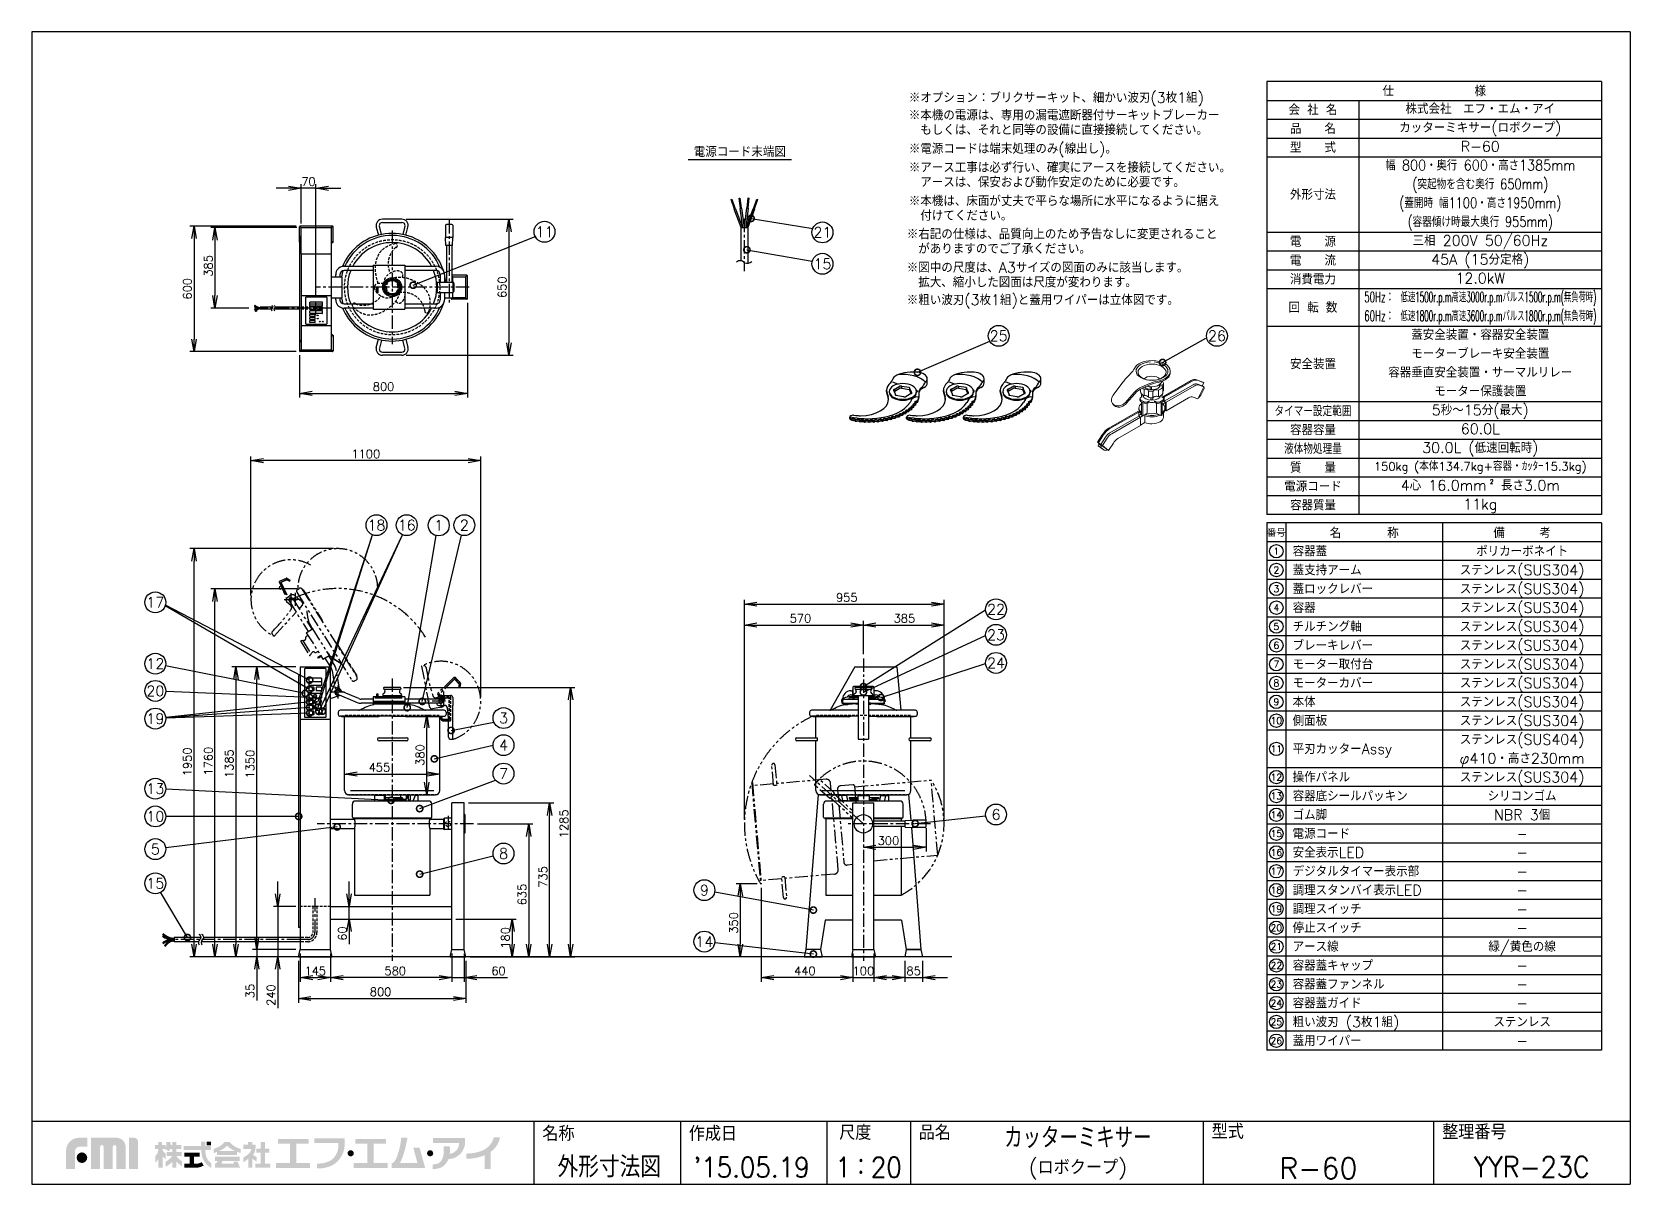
# Model space of a CAD drawing. Extents: x 460 to 8100, y 0 to 5507.
import ezdxf
from ezdxf.enums import TextEntityAlignment as Align

# ---------------------------------------------------------------- set-up
doc = ezdxf.new("R2010")
doc.units = 0
doc.header["$LTSCALE"] = 2
doc.header["$PDMODE"] = 3
for name, pattern in [('CENTER', [50.8, 31.75, -6.35, 6.35, -6.35]), ('HIDDEN', [9.525, 6.35, -3.175]), ('PHANTOM', [63.5, 31.75, -6.35, 6.35, -6.35, 6.35, -6.35])]:
    doc.linetypes.add(name, pattern=pattern)
doc.layers.get('0').update_dxf_attribs({"linetype": 'CONTINUOUS'})
doc.layers.get('DEFPOINTS').update_dxf_attribs({"linetype": 'CONTINUOUS'})
for name, color, linetype in [('DANMEN', 7, 'CONTINUOUS'), ('KIKI-2D2', 7, 'CONTINUOUS'), ('SIYOU', 7, 'CONTINUOUS'), ('SUNPOU', 7, 'CONTINUOUS'), ('WAKU', 7, 'CONTINUOUS')]:
    doc.layers.add(name, color=color, linetype=linetype)
doc.styles.get("Standard").update_dxf_attribs({"font": 'ROMANS', "bigfont": 'EXTFONT.shx'})
doc.dimstyles.get("Standard").update_dxf_attribs({"dimscale": 20, "dimtxt": 2, "dimasz": 3, "dimexe": 1, "dimexo": 1, "dimgap": 0.6, "dimtad": 3, "dimdec": 0, "dimzin": 0, "dimdsep": 46, "dimtxsty": 'STANDARD', "dimblk1": 'OPEN', "dimblk2": 'OPEN', "dimsah": 1, "dimcen": 1.5, "dimadec": 0, "dimazin": 0, "dimtfac": 1, "dimtdec": 0, "dimtmove": 0, "dimatfit": 0, "dimldrblk": 'DOTSMALL', "dimfxl": 1, "dimtvp": 1, "dimtolj": 1, "dimtzin": 0, "dimarcsym": 0})

msp = doc.modelspace()

# ---------------------------------------------------------------- texts
at = {"layer": 'SIYOU', "color": 1}
for s, p in [('※オプション：ブリクサーキット、細かい波刃(3枚1組)', (4652.1, 5168.2)), ('※本機の電源は、専用の漏電遮断器付サーキットブレーカー ', (4652.1, 5084.4)), ('\u3000もしくは、それと同等の設備に直接接続してください。', (4652.1, 5014.4)), ('※電源コードは端末処理のみ(線出し)。', (4652.1, 4924.4)), ('※アース工事は必ず行い、確実にアースを接続してください。', (4652.1, 4834.4)), ('\u3000アースは、保安および動作安定のために必要です。', (4652.1, 4764.4)), ('※本機は、床面が丈夫で平らな場所に水平になるように据え', (4652.1, 4674.4)), ('\u3000付けてください。', (4652.1, 4604.4)), ('※右記の仕様は、品質向上のため予告なしに変更されること', (4642.3, 4516.1)), ('\u3000がありますのでご了承ください。', (4642.3, 4446.1)), ('※図中の尺度は、A3サイズの図面のみに該当します。', (4642.3, 4356.1)), ('\u3000拡大、縮小した図面は尺度が変わります。', (4642.3, 4286.1)), ('※粗い波刃(3枚1組)と蓋用ワイパーは立体図です。', (4642.3, 4201.3))]:
    msp.add_text(s, height=50, dxfattribs=at).set_placement(p)
at = {"layer": 'SIYOU'}
for s, p in [('仕\u3000\u3000\u3000\u3000\u3000\u3000\u3000様', (7164.1, 5225)), ('会 社 名', (6584.1, 5135)), ('品\u3000\u3000名', (6584.1, 5045)), ('型\u3000\u3000式', (6584.1, 4955)), ('外形寸法', (6584.1, 4730)), ('電\u3000\u3000源', (6584.1, 4505)), ('電\u3000\u3000流', (6584.1, 4415)), ('消費電力', (6584.1, 4325)), ('回 転 数', (6584.1, 4190)), ('安全装置', (6584.2, 3920)), ('容器容量', (6584.1, 3605)), ('質\u3000\u3000量', (6584.1, 3425)), ('電源コード', (6584.1, 3335)), ('容器質量', (6584.1, 3245))]:
    msp.add_text(s, height=50, dxfattribs=at).set_placement(p, align=Align.MIDDLE_CENTER)
at = {"layer": 'SIYOU', "color": 1}
for s, height, p in [('株式会社\u3000エフ・エム・アイ', 50, (7384.1, 5140)), ('カッターミキサー(ロボクープ)', 50, (7384.1, 5050)), ('R-60', 50, (7384.1, 4960)), ('三相 200V 50/60Hz', 50, (7384.1, 4510)), ('45A (15分定格)', 50, (7384.1, 4420)), ('12.0kW', 50, (7384.1, 4330)), ('蓋安全装置・容器安全装置', 50, (7384.1, 4060)), ('モーターブレーキ安全装置', 50, (7384.1, 3970)), ('容器垂直安全装置・サーマルリレー', 50, (7384.1, 3880)), ('モーター保護装置', 50, (7384.1, 3790)), ('5秒～15分(最大)', 50, (7384.1, 3700)), ('60.0L', 50, (7384.1, 3610)), ('30.0L (低速回転時)', 50, (7384.1, 3520)), ('150kg (本体134.7kg+容器・ｶｯﾀｰ15.3kg)', 40, (7384.1, 3430)), ('4心 16.0mm  長さ3.0m', 50, (7384.1, 3340)), ('2', 20, (7438.7, 3357.7)), ('11kg', 50, (7384.1, 3250)), ('ポリカーボネイト', 50, (7584.1, 3025)), ('ステンレス(SUS304)', 50, (7584.1, 2935)), ('ステンレス(SUS304)', 50, (7584.1, 2845)), ('ステンレス(SUS304)', 50, (7584.1, 2755)), ('ステンレス(SUS304)', 50, (7584.1, 2665)), ('ステンレス(SUS304)', 50, (7584.1, 2575)), ('ステンレス(SUS304)', 50, (7584.1, 2485)), ('ステンレス(SUS304)', 50, (7584.1, 2395)), ('ステンレス(SUS304)', 50, (7584.1, 2305)), ('ステンレス(SUS304)', 50, (7584.1, 2215)), ('ステンレス(SUS404)', 50, (7584.1, 2125)), ('φ410・高さ230mm', 50, (7584.1, 2035)), ('ステンレス(SUS304)', 50, (7584.1, 1945)), ('シリコンゴム', 50, (7584.1, 1855)), ('NBR 3個', 50, (7584.1, 1765)), ('-', 50, (7584.1, 1585)), ('-', 50, (7584.1, 1495)), ('-', 50, (7584.1, 1405)), ('-', 50, (7584.1, 1315)), ('緑/黄色の線', 50, (7584.1, 1135)), ('-', 50, (7584.1, 1225)), ('-', 50, (7584.1, 1045)), ('-', 50, (7584.1, 955)), ('-', 50, (7584.1, 865)), ('ステンレス', 50, (7584.1, 775)), ('-', 50, (7584.1, 685))]:
    msp.add_text(s, height=height, dxfattribs=at).set_placement(p, align=Align.MIDDLE_CENTER)
msp.add_text('電源コード末端図', height=50, dxfattribs=at).set_placement((3844.1, 4937.1), align=Align.MIDDLE)
for s, width, p in [('幅 800・奥行 600・高さ1385mm', 0.9, (7384.1, 4870)), ('(突起物を含む奥行 650mm)', 0.8, (7384.1, 4780)), ('(蓋開時 幅1100・高さ1950mm)', 0.8, (7384.1, 4690)), ('(容器傾け時最大奥行 955mm)', 0.8, (7384.1, 4600)), ('低速1500r.p.m高速3000r.p.mパルス1500r.p.m(無負荷時)', 0.5, (7471.1, 4240)), ('低速1800r.p.m高速3600r.p.mパルス1800r.p.m(無負荷時)', 0.5, (7471.1, 4150)), ('-', 0.9, (7584.1, 1675))]:
    msp.add_text(s, height=50, dxfattribs=dict(at, width=width)).set_placement(p, align=Align.MIDDLE_CENTER)
at = {"layer": 'SIYOU', "color": 1, "width": 0.6}
for s, p in [('50Hz：', (6829.4, 4240)), ('60Hz：', (6829.4, 4150))]:
    msp.add_text(s, height=50, dxfattribs=at).set_placement(p, align=Align.MIDDLE_LEFT)
at = {"layer": 'SIYOU', "width": 0.8}
for s, p in [('タイマー設定範囲', (6584.1, 3695)), ('液体物処理量', (6584.1, 3515))]:
    msp.add_text(s, height=50, dxfattribs=at).set_placement(p, align=Align.MIDDLE_CENTER)
at = {"layer": 'SIYOU'}
for s, height, p in [('番号', 32.14, (6409.1, 3115)), ('名\u3000\u3000\u3000\u3000称', 50, (6829.1, 3115)), ('備\u3000\u3000\u3000考', 50, (7584.1, 3115)), ('1', 32.1, (6409.1, 3025)), ('2', 32.1, (6409.1, 2935)), ('3', 32.1, (6409.1, 2845)), ('4', 32.1, (6409.1, 2755)), ('5', 32.1, (6409.1, 2665)), ('6', 32.1, (6409.1, 2575)), ('7', 32.1, (6409.1, 2485)), ('8', 32.1, (6409.1, 2395)), ('9', 32.1, (6409.1, 2305)), ('10', 32.14, (6409.1, 2215)), ('11', 32.14, (6409.1, 2080)), ('12', 32.14, (6409.1, 1945)), ('13', 32.14, (6409.1, 1855)), ('14', 32.14, (6409.1, 1765)), ('15', 32.14, (6409.1, 1675)), ('16', 32.14, (6409.1, 1585)), ('17', 32.14, (6409.1, 1495)), ('18', 32.14, (6409.1, 1405)), ('19', 32.14, (6409.1, 1315)), ('20', 32.14, (6409.1, 1225)), ('21', 32.14, (6409.1, 1135)), ('22', 32.14, (6409.1, 1045)), ('23', 32.14, (6409.1, 955)), ('24', 32.14, (6409.1, 865)), ('25', 32.14, (6409.1, 775)), ('26', 32.14, (6409.1, 685))]:
    msp.add_text(s, height=height, dxfattribs=at).set_placement(p, align=Align.MIDDLE)
for s, p in [('容器蓋', (6486.9, 3025)), ('蓋支持アーム', (6486.9, 2935)), ('蓋ロックレバー', (6486.9, 2845)), ('容器', (6486.9, 2755)), ('チルチング軸', (6486.9, 2665)), ('ブレーキレバー', (6486.9, 2575)), ('モーター取付台', (6486.9, 2485)), ('モーターカバー', (6486.9, 2395)), ('本体', (6486.9, 2305)), ('側面板', (6486.9, 2215)), ('平刃カッターAssy', (6486.9, 2080)), ('操作パネル', (6486.9, 1945)), ('容器底シールパッキン', (6486.9, 1855)), ('ゴム脚', (6486.9, 1765)), ('電源コード', (6486.9, 1675)), ('安全表示LED', (6486.9, 1585)), ('デジタルタイマー表示部', (6486.9, 1495)), ('調理スタンバイ表示LED', (6486.9, 1405)), ('調理スイッチ', (6486.9, 1315)), ('停止スイッチ', (6486.9, 1225)), ('アース線', (6486.9, 1135)), ('容器蓋キャップ', (6486.9, 1045)), ('容器蓋ファンネル', (6486.9, 955)), ('容器蓋ガイド', (6486.9, 865)), ('粗い波刃 (3枚1組)', (6486.9, 775)), ('蓋用ワイパー', (6486.9, 685))]:
    msp.add_text(s, height=50, dxfattribs=at).set_placement(p, align=Align.MIDDLE_LEFT)
at = {"layer": 'SUNPOU'}
for s, p in [('11', (2910.3, 4551.9)), ('21', (4239.1, 4548.9)), ('15', (4239.1, 4398.9)), ('25', (5081.6, 4054.5)), ('26', (6125, 4054.5)), ('18', (2107, 3149.4)), ('16', (2251.6, 3149.4)), ('1', (2404.5, 3148.5)), ('2', (2527.1, 3149.4)), ('17', (1049.8, 2780.5)), ('22', (5068.9, 2747.1)), ('23', (5068.9, 2625.4)), ('12', (1049.8, 2487.3)), ('24', (5068.9, 2491)), ('20', (1049.8, 2357.1)), ('19', (1049.8, 2224.7)), ('3', (2714.5, 2227.4)), ('4', (2714.5, 2097.8)), ('7', (2714.5, 1962)), ('13', (1049.8, 1889.8)), ('10', (1049.8, 1757.3)), ('6', (5068.9, 1766.3)), ('5', (1049.8, 1600.9)), ('8', (2714.5, 1580.1)), ('15', (1049.8, 1437.4)), ('9', (3674.7, 1404.8)), ('14', (3674.5, 1158.9))]:
    msp.add_text(s, height=50, dxfattribs=at).set_placement(p, align=Align.MIDDLE)
at = {"layer": 'WAKU'}
for s, p in [('名称', (2900.1, 206.2)), ('作成日', (3600.1, 206.2)), ('尺度', (4319.1, 210.9)), ('品名', (4699.4, 210.9)), ('型式', (6099.8, 215.9)), ('整理番号', (7201.7, 214.2))]:
    msp.add_text(s, height=70, dxfattribs=at).set_placement(p)
at = {"layer": 'WAKU', "color": 1, "width": 0.8}
msp.add_text('カッターミキサー', height=100, dxfattribs=at).set_placement((5460, 225), align=Align.MIDDLE)
at = {"layer": 'WAKU', "color": 1, "width": 0.9}
for s, height, p in [('外形寸法図', 100, (3220, 32.1)), ("'15.05.19", 96, (3900, 32.1)), ('1：20', 96, (4460, 32.1)), ('YYR-23C', 100, (7630, 32.1))]:
    msp.add_text(s, height=height, dxfattribs=at).set_placement(p, align=Align.CENTER)
at = {"layer": 'WAKU', "color": 1}
for s, height, p in [('(ロボクープ)', 70, (5460, 75)), ('R-60', 100, (6610, 75))]:
    msp.add_text(s, height=height, dxfattribs=at).set_placement(p, align=Align.MIDDLE)

# ---------------------------------------------------------------- blocks, each defined once
blk = doc.blocks.new('_OPEN')
at = {"color": 0, "linetype": 'ByBlock'}
for p, q in [((-1, 0.17), (0, 0)), ((0, 0), (-1, -0.17)), ((0, 0), (-1, 0))]:
    blk.add_line(p, q, dxfattribs=at)
blk = doc.blocks.new('*D3')
at = {"layer": 'DEFPOINTS', "color": 0}
for p in [(1954.5, 1933.8), (2409.5, 1960), (2409.5, 1933.8)]:
    blk.add_point(p, dxfattribs=at)
at = {"layer": 'SUNPOU', "color": 0, "lineweight": -2}
for p, q in [((1954.5, 1953.8), (1954.5, 1980)), ((2014.5, 1960), (2349.5, 1960)), ((2409.5, 1953.8), (2409.5, 1980))]:
    blk.add_line(p, q, dxfattribs=at)
at = {"layer": 'SUNPOU', "color": 0, "lineweight": -2, "xscale": 60, "yscale": 60, "zscale": 60, "rotation": 180}
blk.add_blockref('_OPEN', (1954.5, 1960), dxfattribs=at)
at = {"layer": 'SUNPOU', "color": 0, "lineweight": -2, "xscale": 60, "yscale": 60, "zscale": 60}
blk.add_blockref('_OPEN', (2409.5, 1960), dxfattribs=at)
at = {"layer": 'SUNPOU', "color": 0, "insert": (2121.2, 1992), "char_height": 40, "attachment_point": 5}
blk.add_mtext('\\A1;455', dxfattribs=at)
blk = doc.blocks.new('_DotSmall')
at = {"color": 0, "linetype": 'ByBlock', "const_width": 0.5}
blk.add_lwpolyline([(-0.0625, 0, 1), (0.0625, 0, 1)], format="xyb", close=True, dxfattribs=at)
blk = doc.blocks.new('*D4')
at = {"layer": 'DEFPOINTS', "color": 0}
for p in [(2467, 1121.8), (2527, 1121.8), (2527, 986.8)]:
    blk.add_point(p, dxfattribs=at)
at = {"layer": 'SUNPOU', "color": 0, "lineweight": -2}
for p, q in [((2467, 1101.8), (2467, 966.8)), ((2527, 1101.8), (2527, 966.8)), ((2407, 986.8), (2347, 986.8)), ((2467, 986.8), (2527, 986.8)), ((2587, 986.8), (2733.8, 986.8))]:
    blk.add_line(p, q, dxfattribs=at)
at = {"layer": 'SUNPOU', "color": 0, "lineweight": -2, "xscale": 60, "yscale": 60, "zscale": 60}
blk.add_blockref('_OPEN', (2467, 986.8), dxfattribs=at)
at = {"layer": 'SUNPOU', "color": 0, "lineweight": -2, "xscale": 60, "yscale": 60, "zscale": 60, "rotation": 180}
blk.add_blockref('_OPEN', (2527, 986.8), dxfattribs=at)
at = {"layer": 'SUNPOU', "color": 0, "insert": (2690.4, 1018.8), "char_height": 40, "attachment_point": 5}
blk.add_mtext('\\A1;60', dxfattribs=at)
blk = doc.blocks.new('*D5')
at = {"layer": 'DEFPOINTS', "color": 0}
for p in [(1887, 1121.8), (2467, 1121.8), (1887, 986.8)]:
    blk.add_point(p, dxfattribs=at)
at = {"layer": 'SUNPOU', "color": 0, "lineweight": -2}
for p, q in [((1887, 1101.8), (1887, 966.8)), ((2467, 1101.8), (2467, 966.8)), ((2407, 986.8), (1947, 986.8))]:
    blk.add_line(p, q, dxfattribs=at)
at = {"layer": 'SUNPOU', "color": 0, "lineweight": -2, "xscale": 60, "yscale": 60, "zscale": 60, "rotation": 180}
blk.add_blockref('_OPEN', (1887, 986.8), dxfattribs=at)
at = {"layer": 'SUNPOU', "color": 0, "lineweight": -2, "xscale": 60, "yscale": 60, "zscale": 60}
blk.add_blockref('_OPEN', (2467, 986.8), dxfattribs=at)
at = {"layer": 'SUNPOU', "color": 0, "insert": (2196.7, 1018.8), "char_height": 40, "attachment_point": 5}
blk.add_mtext('\\A1;580', dxfattribs=at)
blk = doc.blocks.new('*D6')
at = {"layer": 'DEFPOINTS', "color": 0}
for p in [(1742, 1326.8), (1635, 1086.8), (1734, 1086.8)]:
    blk.add_point(p, dxfattribs=at)
at = {"layer": 'SUNPOU', "color": 0, "lineweight": -2}
for p, q in [((1635, 1386.8), (1635, 1446.8)), ((1722, 1326.8), (1615, 1326.8)), ((1635, 1326.8), (1635, 1086.8)), ((1714, 1086.8), (1615, 1086.8)), ((1635, 1026.8), (1635, 840))]:
    blk.add_line(p, q, dxfattribs=at)
at = {"layer": 'SUNPOU', "color": 0, "lineweight": -2, "xscale": 60, "yscale": 60, "zscale": 60}
for p, rotation in [((1635, 1326.8), 270), ((1635, 1086.8), 90)]:
    blk.add_blockref('_OPEN', p, dxfattribs=dict(at, rotation=rotation))
at = {"layer": 'SUNPOU', "color": 0, "insert": (1603, 903.4), "char_height": 40, "attachment_point": 5, "rotation": 90}
blk.add_mtext('\\A1;240', dxfattribs=at)
blk = doc.blocks.new('*D7')
at = {"layer": 'DEFPOINTS', "color": 0}
for p in [(1742, 2471.8), (1435, 1086.8), (1726.5, 1086.8)]:
    blk.add_point(p, dxfattribs=at)
at = {"layer": 'SUNPOU', "color": 0, "lineweight": -2}
for p, q in [((1722, 2471.8), (1415, 2471.8)), ((1435, 2411.8), (1435, 1146.8)), ((1706.5, 1086.8), (1415, 1086.8))]:
    blk.add_line(p, q, dxfattribs=at)
at = {"layer": 'SUNPOU', "color": 0, "lineweight": -2, "xscale": 60, "yscale": 60, "zscale": 60}
for p, rotation in [((1435, 2471.8), 90), ((1435, 1086.8), 270)]:
    blk.add_blockref('_OPEN', p, dxfattribs=dict(at, rotation=rotation))
at = {"layer": 'SUNPOU', "color": 0, "insert": (1403, 2009.1), "char_height": 40, "attachment_point": 5, "rotation": 90}
blk.add_mtext('\\A1;1385', dxfattribs=at)
blk = doc.blocks.new('*D8')
at = {"layer": 'DEFPOINTS', "color": 0}
for p in [(2315.9, 2240.8), (2347.3, 2240.8), (2317, 1860.8)]:
    blk.add_point(p, dxfattribs=at)
at = {"layer": 'SUNPOU', "color": 0, "lineweight": -2}
for p, q in [((2335.9, 2240.8), (2367.3, 2240.8)), ((2347.3, 1920.8), (2347.3, 2180.8)), ((2337, 1860.8), (2367.3, 1860.8))]:
    blk.add_line(p, q, dxfattribs=at)
at = {"layer": 'SUNPOU', "color": 0, "lineweight": -2, "xscale": 60, "yscale": 60, "zscale": 60}
for p, rotation in [((2347.3, 2240.8), 90), ((2347.3, 1860.8), 270)]:
    blk.add_blockref('_OPEN', p, dxfattribs=dict(at, rotation=rotation))
at = {"layer": 'SUNPOU', "color": 0, "insert": (2315.3, 2050.8), "char_height": 40, "attachment_point": 5, "rotation": 90}
blk.add_mtext('\\A1;380', dxfattribs=at)
blk = doc.blocks.new('*D9')
at = {"layer": 'DEFPOINTS', "color": 0}
for p in [(3946.5, 1435.7), (3846.5, 1086.8), (3928.3, 1086.8)]:
    blk.add_point(p, dxfattribs=at)
at = {"layer": 'SUNPOU', "color": 0, "lineweight": -2}
for p, q in [((3926.5, 1435.7), (3826.5, 1435.7)), ((3846.5, 1375.7), (3846.5, 1146.8)), ((3908.3, 1086.8), (3826.5, 1086.8))]:
    blk.add_line(p, q, dxfattribs=at)
at = {"layer": 'SUNPOU', "color": 0, "lineweight": -2, "xscale": 60, "yscale": 60, "zscale": 60}
for p, rotation in [((3846.5, 1435.7), 90), ((3846.5, 1086.8), 270)]:
    blk.add_blockref('_OPEN', p, dxfattribs=dict(at, rotation=rotation))
at = {"layer": 'SUNPOU', "color": 0, "insert": (3814.5, 1248.2), "char_height": 40, "attachment_point": 5, "rotation": 90}
blk.add_mtext('\\A1;350', dxfattribs=at)
blk = doc.blocks.new('*D10')
at = {"layer": 'DEFPOINTS', "color": 0}
for p in [(2570.4, 1721.8), (2535, 1086.8), (2835, 1086.8)]:
    blk.add_point(p, dxfattribs=at)
at = {"layer": 'SUNPOU', "color": 0, "lineweight": -2}
for p, q in [((2590.4, 1721.8), (2855, 1721.8)), ((2835, 1661.8), (2835, 1146.8)), ((2555, 1086.8), (2855, 1086.8))]:
    blk.add_line(p, q, dxfattribs=at)
at = {"layer": 'SUNPOU', "color": 0, "lineweight": -2, "xscale": 60, "yscale": 60, "zscale": 60}
for p, rotation in [((2835, 1721.8), 90), ((2835, 1086.8), 270)]:
    blk.add_blockref('_OPEN', p, dxfattribs=dict(at, rotation=rotation))
at = {"layer": 'SUNPOU', "color": 0, "insert": (2803, 1383.7), "char_height": 40, "attachment_point": 5, "rotation": 90}
blk.add_mtext('\\A1;635', dxfattribs=at)
blk = doc.blocks.new('*D11')
at = {"layer": 'DEFPOINTS', "color": 0}
for p in [(2527, 1821.8), (2935, 1821.8), (2535, 1086.8)]:
    blk.add_point(p, dxfattribs=at)
at = {"layer": 'SUNPOU', "color": 0, "lineweight": -2}
for p, q in [((2547, 1821.8), (2955, 1821.8)), ((2935, 1146.8), (2935, 1761.8)), ((2555, 1086.8), (2955, 1086.8))]:
    blk.add_line(p, q, dxfattribs=at)
at = {"layer": 'SUNPOU', "color": 0, "lineweight": -2, "xscale": 60, "yscale": 60, "zscale": 60}
for p, rotation in [((2935, 1821.8), 90), ((2935, 1086.8), 270)]:
    blk.add_blockref('_OPEN', p, dxfattribs=dict(at, rotation=rotation))
at = {"layer": 'SUNPOU', "color": 0, "insert": (2903, 1467.7), "char_height": 40, "attachment_point": 5, "rotation": 90}
blk.add_mtext('\\A1;735', dxfattribs=at)
blk = doc.blocks.new('*D12')
at = {"layer": 'DEFPOINTS', "color": 0}
for p in [(2215.7, 2373.8), (3035, 2373.8), (2535, 1086.8)]:
    blk.add_point(p, dxfattribs=at)
at = {"layer": 'SUNPOU', "color": 0, "lineweight": -2}
for p, q in [((2235.7, 2373.8), (3055, 2373.8)), ((3035, 1146.8), (3035, 2313.8)), ((2555, 1086.8), (3055, 1086.8))]:
    blk.add_line(p, q, dxfattribs=at)
at = {"layer": 'SUNPOU', "color": 0, "lineweight": -2, "xscale": 60, "yscale": 60, "zscale": 60}
for p, rotation in [((3035, 2373.8), 90), ((3035, 1086.8), 270)]:
    blk.add_blockref('_OPEN', p, dxfattribs=dict(at, rotation=rotation))
at = {"layer": 'SUNPOU', "color": 0, "insert": (3003, 1721.6), "char_height": 40, "attachment_point": 5, "rotation": 90}
blk.add_mtext('\\A1;1285', dxfattribs=at)
blk = doc.blocks.new('*D13')
at = {"layer": 'DEFPOINTS', "color": 0}
for p in [(4434.9, 2671.8), (4434.9, 2512.6), (3866, 1721.8)]:
    blk.add_point(p, dxfattribs=at)
at = {"layer": 'SUNPOU', "color": 0, "lineweight": -2}
for p, q in [((3866, 1741.8), (3866, 2691.8)), ((4434.9, 2532.6), (4434.9, 2691.8)), ((3926, 2671.8), (4374.9, 2671.8))]:
    blk.add_line(p, q, dxfattribs=at)
at = {"layer": 'SUNPOU', "color": 0, "lineweight": -2, "xscale": 60, "yscale": 60, "zscale": 60, "rotation": 180}
blk.add_blockref('_OPEN', (3866, 2671.8), dxfattribs=at)
at = {"layer": 'SUNPOU', "color": 0, "lineweight": -2, "xscale": 60, "yscale": 60, "zscale": 60}
blk.add_blockref('_OPEN', (4434.9, 2671.8), dxfattribs=at)
at = {"layer": 'SUNPOU', "color": 0, "insert": (4134, 2703.8), "char_height": 40, "attachment_point": 5}
blk.add_mtext('\\A1;570', dxfattribs=at)
blk = doc.blocks.new('*D14')
at = {"layer": 'DEFPOINTS', "color": 0}
for p in [(4820.5, 2671.8), (4434.9, 2512.6), (4820.5, 1721.8)]:
    blk.add_point(p, dxfattribs=at)
at = {"layer": 'SUNPOU', "color": 0, "lineweight": -2}
for p, q in [((4434.9, 2532.6), (4434.9, 2691.8)), ((4820.5, 1741.8), (4820.5, 2691.8)), ((4494.9, 2671.8), (4760.5, 2671.8))]:
    blk.add_line(p, q, dxfattribs=at)
at = {"layer": 'SUNPOU', "color": 0, "lineweight": -2, "xscale": 60, "yscale": 60, "zscale": 60, "rotation": 180}
blk.add_blockref('_OPEN', (4434.9, 2671.8), dxfattribs=at)
at = {"layer": 'SUNPOU', "color": 0, "lineweight": -2, "xscale": 60, "yscale": 60, "zscale": 60}
blk.add_blockref('_OPEN', (4820.5, 2671.8), dxfattribs=at)
at = {"layer": 'SUNPOU', "color": 0, "insert": (4630.7, 2703.8), "char_height": 40, "attachment_point": 5}
blk.add_mtext('\\A1;385', dxfattribs=at)
blk = doc.blocks.new('*D15')
at = {"layer": 'DEFPOINTS', "color": 0}
for p in [(4820.5, 2771.8), (3866, 1721.8), (4820.5, 1721.8)]:
    blk.add_point(p, dxfattribs=at)
at = {"layer": 'SUNPOU', "color": 0, "lineweight": -2}
for p, q in [((3866, 1741.8), (3866, 2791.8)), ((3926, 2771.8), (4760.5, 2771.8)), ((4820.5, 1741.8), (4820.5, 2791.8))]:
    blk.add_line(p, q, dxfattribs=at)
at = {"layer": 'SUNPOU', "color": 0, "lineweight": -2, "xscale": 60, "yscale": 60, "zscale": 60, "rotation": 180}
blk.add_blockref('_OPEN', (3866, 2771.8), dxfattribs=at)
at = {"layer": 'SUNPOU', "color": 0, "lineweight": -2, "xscale": 60, "yscale": 60, "zscale": 60}
blk.add_blockref('_OPEN', (4820.5, 2771.8), dxfattribs=at)
at = {"layer": 'SUNPOU', "color": 0, "insert": (4355.5, 2803.8), "char_height": 40, "attachment_point": 5}
blk.add_mtext('\\A1;955', dxfattribs=at)
blk = doc.blocks.new('*D16')
at = {"layer": 'DEFPOINTS', "color": 0}
for p in [(4734.9, 1721.8), (4434.9, 1609.5), (4734.9, 1609.5)]:
    blk.add_point(p, dxfattribs=at)
at = {"layer": 'SUNPOU', "color": 0, "lineweight": -2}
for p, q in [((4734.9, 1701.8), (4734.9, 1589.5)), ((4494.9, 1609.5), (4674.9, 1609.5))]:
    blk.add_line(p, q, dxfattribs=at)
at = {"layer": 'SUNPOU', "color": 0, "lineweight": -2, "xscale": 60, "yscale": 60, "zscale": 60, "rotation": 180}
blk.add_blockref('_OPEN', (4434.9, 1609.5), dxfattribs=at)
at = {"layer": 'SUNPOU', "color": 0, "lineweight": -2, "xscale": 60, "yscale": 60, "zscale": 60}
blk.add_blockref('_OPEN', (4734.9, 1609.5), dxfattribs=at)
at = {"layer": 'SUNPOU', "color": 0, "insert": (4554.5, 1641.5), "char_height": 40, "attachment_point": 5}
blk.add_mtext('\\A1;300', dxfattribs=at)
blk = doc.blocks.new('*D17')
at = {"layer": 'DEFPOINTS', "color": 0}
for p in [(1734, 1086.8), (2535, 1086.8), (2535, 886.8)]:
    blk.add_point(p, dxfattribs=at)
at = {"layer": 'SUNPOU', "color": 0, "lineweight": -2}
for p, q in [((1734, 1066.8), (1734, 866.8)), ((2535, 1066.8), (2535, 866.8)), ((1794, 886.8), (2475, 886.8))]:
    blk.add_line(p, q, dxfattribs=at)
at = {"layer": 'SUNPOU', "color": 0, "lineweight": -2, "xscale": 60, "yscale": 60, "zscale": 60, "rotation": 180}
blk.add_blockref('_OPEN', (1734, 886.8), dxfattribs=at)
at = {"layer": 'SUNPOU', "color": 0, "lineweight": -2, "xscale": 60, "yscale": 60, "zscale": 60}
blk.add_blockref('_OPEN', (2535, 886.8), dxfattribs=at)
at = {"layer": 'SUNPOU', "color": 0, "insert": (2126.8, 918.8), "char_height": 40, "attachment_point": 5}
blk.add_mtext('\\A1;800', dxfattribs=at)
blk = doc.blocks.new('*D18')
at = {"layer": 'DEFPOINTS', "color": 0}
for p in [(1235, 3037.3), (1922, 3037.3), (1734, 1086.8)]:
    blk.add_point(p, dxfattribs=at)
at = {"layer": 'SUNPOU', "color": 0, "lineweight": -2}
for p, q in [((1902, 3037.3), (1215, 3037.3)), ((1235, 1146.8), (1235, 2977.3)), ((1714, 1086.8), (1215, 1086.8))]:
    blk.add_line(p, q, dxfattribs=at)
at = {"layer": 'SUNPOU', "color": 0, "lineweight": -2, "xscale": 60, "yscale": 60, "zscale": 60}
for p, rotation in [((1235, 3037.3), 90), ((1235, 1086.8), 270)]:
    blk.add_blockref('_OPEN', p, dxfattribs=dict(at, rotation=rotation))
at = {"layer": 'SUNPOU', "color": 0, "insert": (1203, 2017.9), "char_height": 40, "attachment_point": 5, "rotation": 90}
blk.add_mtext('\\A1;1950', dxfattribs=at)
blk = doc.blocks.new('*D19')
at = {"layer": 'DEFPOINTS', "color": 0}
for p in [(3946.5, 1435.7), (4384.9, 1121.4), (3946.5, 986.8)]:
    blk.add_point(p, dxfattribs=at)
at = {"layer": 'SUNPOU', "color": 0, "lineweight": -2}
for p, q in [((3946.5, 1415.7), (3946.5, 966.8)), ((4384.9, 1101.4), (4384.9, 966.8)), ((4324.9, 986.8), (4006.5, 986.8))]:
    blk.add_line(p, q, dxfattribs=at)
at = {"layer": 'SUNPOU', "color": 0, "lineweight": -2, "xscale": 60, "yscale": 60, "zscale": 60, "rotation": 180}
blk.add_blockref('_OPEN', (3946.5, 986.8), dxfattribs=at)
at = {"layer": 'SUNPOU', "color": 0, "lineweight": -2, "xscale": 60, "yscale": 60, "zscale": 60}
blk.add_blockref('_OPEN', (4384.9, 986.8), dxfattribs=at)
at = {"layer": 'SUNPOU', "color": 0, "insert": (4155, 1018.8), "char_height": 40, "attachment_point": 5}
blk.add_mtext('\\A1;440', dxfattribs=at)
blk = doc.blocks.new('*D21')
at = {"layer": 'DEFPOINTS', "color": 0}
for p in [(1742.5, 4579.3), (1235, 3979.3), (1742.5, 3979.3)]:
    blk.add_point(p, dxfattribs=at)
at = {"layer": 'SUNPOU', "color": 0, "lineweight": -2}
for p, q in [((1722.5, 4579.3), (1215, 4579.3)), ((1235, 4519.3), (1235, 4039.3)), ((1722.5, 3979.3), (1215, 3979.3))]:
    blk.add_line(p, q, dxfattribs=at)
at = {"layer": 'SUNPOU', "color": 0, "lineweight": -2, "xscale": 60, "yscale": 60, "zscale": 60}
for p, rotation in [((1235, 4579.3), 90), ((1235, 3979.3), 270)]:
    blk.add_blockref('_OPEN', p, dxfattribs=dict(at, rotation=rotation))
at = {"layer": 'SUNPOU', "color": 0, "insert": (1203, 4279.3), "char_height": 40, "attachment_point": 5, "rotation": 90}
blk.add_mtext('\\A1;600', dxfattribs=at)
blk = doc.blocks.new('*D22')
at = {"layer": 'DEFPOINTS', "color": 0}
for p in [(1747, 4571.8), (1335, 4186.8), (1516.3, 4186.8)]:
    blk.add_point(p, dxfattribs=at)
at = {"layer": 'SUNPOU', "color": 0, "lineweight": -2}
for p, q in [((1727, 4571.8), (1315, 4571.8)), ((1335, 4511.8), (1335, 4246.8)), ((1496.3, 4186.8), (1315, 4186.8))]:
    blk.add_line(p, q, dxfattribs=at)
at = {"layer": 'SUNPOU', "color": 0, "lineweight": -2, "xscale": 60, "yscale": 60, "zscale": 60}
for p, rotation in [((1335, 4571.8), 90), ((1335, 4186.8), 270)]:
    blk.add_blockref('_OPEN', p, dxfattribs=dict(at, rotation=rotation))
at = {"layer": 'SUNPOU', "color": 0, "insert": (1303, 4388.7), "char_height": 40, "attachment_point": 5, "rotation": 90}
blk.add_mtext('\\A1;385', dxfattribs=at)
blk = doc.blocks.new('*D23')
at = {"layer": 'DEFPOINTS', "color": 0}
for p in [(1747, 4759.9), (1747, 4571.8), (1817, 4220.6)]:
    blk.add_point(p, dxfattribs=at)
at = {"layer": 'SUNPOU', "color": 0, "lineweight": -2}
for p, q in [((1687, 4759.9), (1627, 4759.9)), ((1747, 4591.8), (1747, 4779.9)), ((1817, 4759.9), (1747, 4759.9)), ((1817, 4240.6), (1817, 4779.9)), ((1877, 4759.9), (1937, 4759.9))]:
    blk.add_line(p, q, dxfattribs=at)
at = {"layer": 'SUNPOU', "color": 0, "lineweight": -2, "xscale": 60, "yscale": 60, "zscale": 60}
blk.add_blockref('_OPEN', (1747, 4759.9), dxfattribs=at)
at = {"layer": 'SUNPOU', "color": 0, "lineweight": -2, "xscale": 60, "yscale": 60, "zscale": 60, "rotation": 180}
blk.add_blockref('_OPEN', (1817, 4759.9), dxfattribs=at)
at = {"layer": 'SUNPOU', "color": 0, "insert": (1782, 4791.9), "char_height": 40, "attachment_point": 5}
blk.add_mtext('\\A1;70', dxfattribs=at)
blk = doc.blocks.new('*D2')
at = {"layer": 'DEFPOINTS', "color": 0}
for p in [(2467, 1266.8), (2688, 1086.8), (2755, 1086.8)]:
    blk.add_point(p, dxfattribs=at)
at = {"layer": 'SUNPOU', "color": 0, "lineweight": -2}
for p, q in [((2487, 1266.8), (2775, 1266.8)), ((2755, 1206.8), (2755, 1146.8)), ((2708, 1086.8), (2775, 1086.8))]:
    blk.add_line(p, q, dxfattribs=at)
at = {"layer": 'SUNPOU', "color": 0, "lineweight": -2, "xscale": 60, "yscale": 60, "zscale": 60}
for p, rotation in [((2755, 1266.8), 90), ((2755, 1086.8), 270)]:
    blk.add_blockref('_OPEN', p, dxfattribs=dict(at, rotation=rotation))
at = {"layer": 'SUNPOU', "color": 0, "insert": (2723, 1176.8), "char_height": 40, "attachment_point": 5, "rotation": 90}
blk.add_mtext('\\A1;180', dxfattribs=at)
blk = doc.blocks.new('*D24')
at = {"layer": 'DEFPOINTS', "color": 0}
for p in [(4632.4, 1086.8), (4717.4, 1086.8), (4717.4, 986.8)]:
    blk.add_point(p, dxfattribs=at)
at = {"layer": 'SUNPOU', "color": 0, "lineweight": -2}
for p, q in [((4632.4, 1066.8), (4632.4, 966.8)), ((4717.4, 1066.8), (4717.4, 966.8)), ((4572.4, 986.8), (4512.4, 986.8)), ((4632.4, 986.8), (4717.4, 986.8)), ((4777.4, 986.8), (4837.4, 986.8))]:
    blk.add_line(p, q, dxfattribs=at)
at = {"layer": 'SUNPOU', "color": 0, "lineweight": -2, "xscale": 60, "yscale": 60, "zscale": 60}
blk.add_blockref('_OPEN', (4632.4, 986.8), dxfattribs=at)
at = {"layer": 'SUNPOU', "color": 0, "lineweight": -2, "xscale": 60, "yscale": 60, "zscale": 60, "rotation": 180}
blk.add_blockref('_OPEN', (4717.4, 986.8), dxfattribs=at)
at = {"layer": 'SUNPOU', "color": 0, "insert": (4674.9, 1018.8), "char_height": 40, "attachment_point": 5}
blk.add_mtext('\\A1;85', dxfattribs=at)
blk = doc.blocks.new('*D25')
at = {"layer": 'DEFPOINTS', "color": 0}
for p in [(4384.9, 1121.8), (4484.9, 1121.8), (4484.9, 986.8)]:
    blk.add_point(p, dxfattribs=at)
at = {"layer": 'SUNPOU', "color": 0, "lineweight": -2}
for p, q in [((4384.9, 1101.8), (4384.9, 966.8)), ((4484.9, 1101.8), (4484.9, 966.8)), ((4324.9, 986.8), (4264.9, 986.8)), ((4384.9, 986.8), (4484.9, 986.8)), ((4544.9, 986.8), (4604.9, 986.8))]:
    blk.add_line(p, q, dxfattribs=at)
at = {"layer": 'SUNPOU', "color": 0, "lineweight": -2, "xscale": 60, "yscale": 60, "zscale": 60}
blk.add_blockref('_OPEN', (4384.9, 986.8), dxfattribs=at)
at = {"layer": 'SUNPOU', "color": 0, "lineweight": -2, "xscale": 60, "yscale": 60, "zscale": 60, "rotation": 180}
blk.add_blockref('_OPEN', (4484.9, 986.8), dxfattribs=at)
at = {"layer": 'SUNPOU', "color": 0, "insert": (4434.9, 1018.8), "char_height": 40, "attachment_point": 5}
blk.add_mtext('\\A1;100', dxfattribs=at)
blk = doc.blocks.new('*D20')
at = {"layer": 'DEFPOINTS', "color": 0}
for p in [(2228.6, 4611.8), (2228.6, 3961.8), (2740, 3961.8)]:
    blk.add_point(p, dxfattribs=at)
at = {"layer": 'SUNPOU', "color": 0, "lineweight": -2}
for p, q in [((2248.6, 4611.8), (2760, 4611.8)), ((2740, 4551.8), (2740, 4021.8)), ((2248.6, 3961.8), (2760, 3961.8))]:
    blk.add_line(p, q, dxfattribs=at)
at = {"layer": 'SUNPOU', "color": 0, "lineweight": -2, "xscale": 60, "yscale": 60, "zscale": 60}
for p, rotation in [((2740, 4611.8), 90), ((2740, 3961.8), 270)]:
    blk.add_blockref('_OPEN', p, dxfattribs=dict(at, rotation=rotation))
at = {"layer": 'SUNPOU', "color": 0, "insert": (2708, 4286.8), "char_height": 40, "attachment_point": 5, "rotation": 90}
blk.add_mtext('\\A1;650', dxfattribs=at)
blk = doc.blocks.new('*D26')
at = {"layer": 'DEFPOINTS', "color": 0}
for p in [(1976, 1326.8), (1976, 1326.8), (1976, 1266.8)]:
    blk.add_point(p, dxfattribs=at)
at = {"layer": 'SUNPOU', "color": 0, "lineweight": -2}
for p, q in [((1976, 1386.8), (1976, 1446.8)), ((1976, 1266.8), (1976, 1326.8)), ((1976, 1206.8), (1976, 1146.8))]:
    blk.add_line(p, q, dxfattribs=at)
at = {"layer": 'SUNPOU', "color": 0, "lineweight": -2, "xscale": 60, "yscale": 60, "zscale": 60}
for p, rotation in [((1976, 1326.8), 270), ((1976, 1266.8), 90)]:
    blk.add_blockref('_OPEN', p, dxfattribs=dict(at, rotation=rotation))
at = {"layer": 'SUNPOU', "color": 0, "insert": (1944, 1197.2), "char_height": 40, "attachment_point": 5, "rotation": 90}
blk.add_mtext('\\A1;60', dxfattribs=at)
blk = doc.blocks.new('*D27')
at = {"layer": 'DEFPOINTS', "color": 0}
for p in [(1535, 1121.8), (1734, 1086.8), (1742, 1121.8)]:
    blk.add_point(p, dxfattribs=at)
at = {"layer": 'SUNPOU', "color": 0, "lineweight": -2}
for p, q in [((1535, 1181.8), (1535, 1241.8)), ((1722, 1121.8), (1515, 1121.8)), ((1714, 1086.8), (1515, 1086.8)), ((1535, 1121.8), (1535, 1086.8)), ((1535, 1026.8), (1535, 878.1))]:
    blk.add_line(p, q, dxfattribs=at)
at = {"layer": 'SUNPOU', "color": 0, "lineweight": -2, "xscale": 60, "yscale": 60, "zscale": 60}
for p, rotation in [((1535, 1121.8), 270), ((1535, 1086.8), 90)]:
    blk.add_blockref('_OPEN', p, dxfattribs=dict(at, rotation=rotation))
at = {"layer": 'SUNPOU', "color": 0, "insert": (1503, 922.5), "char_height": 40, "attachment_point": 5, "rotation": 90}
blk.add_mtext('\\A1;35', dxfattribs=at)
blk = doc.blocks.new('*D28')
at = {"layer": 'DEFPOINTS', "color": 0}
for p in [(1535, 2471.8), (1742, 2471.8), (1742, 1121.8)]:
    blk.add_point(p, dxfattribs=at)
at = {"layer": 'SUNPOU', "color": 0, "lineweight": -2}
for p, q in [((1722, 2471.8), (1515, 2471.8)), ((1535, 1181.8), (1535, 2411.8)), ((1722, 1121.8), (1515, 1121.8))]:
    blk.add_line(p, q, dxfattribs=at)
at = {"layer": 'SUNPOU', "color": 0, "lineweight": -2, "xscale": 60, "yscale": 60, "zscale": 60}
for p, rotation in [((1535, 2471.8), 90), ((1535, 1121.8), 270)]:
    blk.add_blockref('_OPEN', p, dxfattribs=dict(at, rotation=rotation))
at = {"layer": 'SUNPOU', "color": 0, "insert": (1503, 2007.2), "char_height": 40, "attachment_point": 5, "rotation": 90}
blk.add_mtext('\\A1;1350', dxfattribs=at)
blk = doc.blocks.new('*D29')
at = {"layer": 'DEFPOINTS', "color": 0}
for p in [(1742, 1121.8), (1887, 1121.8), (1887, 986.8)]:
    blk.add_point(p, dxfattribs=at)
at = {"layer": 'SUNPOU', "color": 0, "lineweight": -2}
for p, q in [((1742, 1101.8), (1742, 966.8)), ((1887, 1101.8), (1887, 966.8)), ((1802, 986.8), (1827, 986.8))]:
    blk.add_line(p, q, dxfattribs=at)
at = {"layer": 'SUNPOU', "color": 0, "lineweight": -2, "xscale": 60, "yscale": 60, "zscale": 60, "rotation": 180}
blk.add_blockref('_OPEN', (1742, 986.8), dxfattribs=at)
at = {"layer": 'SUNPOU', "color": 0, "lineweight": -2, "xscale": 60, "yscale": 60, "zscale": 60}
blk.add_blockref('_OPEN', (1887, 986.8), dxfattribs=at)
at = {"layer": 'SUNPOU', "color": 0, "insert": (1814.5, 1018.8), "char_height": 40, "attachment_point": 5}
blk.add_mtext('\\A1;145', dxfattribs=at)
blk = doc.blocks.new('*D30')
at = {"layer": 'DEFPOINTS', "color": 0}
for p in [(1335, 2845.2), (1748.9, 2845.2), (1726.5, 1086.8)]:
    blk.add_point(p, dxfattribs=at)
at = {"layer": 'SUNPOU', "color": 0, "lineweight": -2}
for p, q in [((1728.9, 2845.2), (1315, 2845.2)), ((1335, 1146.8), (1335, 2785.2)), ((1706.5, 1086.8), (1315, 1086.8))]:
    blk.add_line(p, q, dxfattribs=at)
at = {"layer": 'SUNPOU', "color": 0, "lineweight": -2, "xscale": 60, "yscale": 60, "zscale": 60}
for p, rotation in [((1335, 2845.2), 90), ((1335, 1086.8), 270)]:
    blk.add_blockref('_OPEN', p, dxfattribs=dict(at, rotation=rotation))
at = {"layer": 'SUNPOU', "color": 0, "insert": (1303, 2021.4), "char_height": 40, "attachment_point": 5, "rotation": 90}
blk.add_mtext('\\A1;1760', dxfattribs=at)
blk = doc.blocks.new('*D31')
at = {"layer": 'DEFPOINTS', "color": 0}
for p in [(2542, 4232.3), (1739.5, 3982.3), (2542, 3779.3)]:
    blk.add_point(p, dxfattribs=at)
at = {"layer": 'SUNPOU', "color": 0, "lineweight": -2}
for p, q in [((2542, 4212.3), (2542, 3759.3)), ((1739.5, 3962.3), (1739.5, 3759.3)), ((1799.5, 3779.3), (2482, 3779.3))]:
    blk.add_line(p, q, dxfattribs=at)
at = {"layer": 'SUNPOU', "color": 0, "lineweight": -2, "xscale": 60, "yscale": 60, "zscale": 60, "rotation": 180}
blk.add_blockref('_OPEN', (1739.5, 3779.3), dxfattribs=at)
at = {"layer": 'SUNPOU', "color": 0, "lineweight": -2, "xscale": 60, "yscale": 60, "zscale": 60}
blk.add_blockref('_OPEN', (2542, 3779.3), dxfattribs=at)
at = {"layer": 'SUNPOU', "color": 0, "insert": (2140.7, 3811.3), "char_height": 40, "attachment_point": 5}
blk.add_mtext('\\A1;800', dxfattribs=at)
blk = doc.blocks.new('*D32')
at = {"layer": 'DEFPOINTS', "color": 0}
for p in [(1507, 3458.2), (1507, 2792.7), (2605.5, 2307.8)]:
    blk.add_point(p, dxfattribs=at)
at = {"layer": 'SUNPOU', "color": 0, "lineweight": -2}
for p, q in [((1507, 2812.7), (1507, 3478.2)), ((2545.5, 3458.2), (1567, 3458.2)), ((2605.5, 2327.8), (2605.5, 3478.2))]:
    blk.add_line(p, q, dxfattribs=at)
at = {"layer": 'SUNPOU', "color": 0, "lineweight": -2, "xscale": 60, "yscale": 60, "zscale": 60, "rotation": 180}
blk.add_blockref('_OPEN', (1507, 3458.2), dxfattribs=at)
at = {"layer": 'SUNPOU', "color": 0, "lineweight": -2, "xscale": 60, "yscale": 60, "zscale": 60}
blk.add_blockref('_OPEN', (2605.5, 3458.2), dxfattribs=at)
at = {"layer": 'SUNPOU', "color": 0, "insert": (2056.2, 3490.2), "char_height": 40, "attachment_point": 5}
blk.add_mtext('\\A1;1100', dxfattribs=at)

# ---------------------------------------------------------------- dimensions: what is measured, and where the dimension line sits
at = {"layer": 'SUNPOU'}
for base, p1, p2, picture, middle in [((1747, 4759.9), (1817, 4220.6), (1747, 4571.8), '*D23', (1782, 4759.9)), ((2409.5, 1960), (1954.5, 1933.8), (2409.5, 1933.8), '*D3', (2121.2, 1960)), ((4734.9, 1609.5), (4434.9, 1609.5), (4734.9, 1721.8), '*D16', (4554.5, 1609.5)), ((1887, 986.8), (2467, 1121.8), (1887, 1121.8), '*D5', (2196.7, 986.8)), ((2527, 986.8), (2467, 1121.8), (2527, 1121.8), '*D4', (2690.4, 986.8)), ((4484.9, 986.8), (4384.9, 1121.8), (4484.9, 1121.8), '*D25', (4434.9, 986.8)), ((4717.4, 986.8), (4632.4, 1086.8), (4717.4, 1086.8), '*D24', (4674.9, 986.8))]:
    dim = msp.add_linear_dim(base=base, p1=p1, p2=p2, dimstyle='STANDARD', dxfattribs=at)
    dim.commit()
    dim.dimension.update_dxf_attribs({"geometry": picture, "text_midpoint": middle, "dimtype": 160})
for base, p1, p2, picture, middle in [((2740, 3961.8), (2228.6, 4611.8), (2228.6, 3961.8), '*D20', (2708, 4286.8)), ((2347.3, 2240.8), (2317, 1860.8), (2315.9, 2240.8), '*D8', (2315.3, 2050.8))]:
    dim = msp.add_linear_dim(base=base, p1=p1, p2=p2, angle=90, dimstyle='STANDARD', dxfattribs=at)
    dim.commit()
    dim.dimension.update_dxf_attribs({"geometry": picture, "text_midpoint": middle})
for base, p1, p2, picture, middle in [((1235, 3979.3), (1742.5, 4579.3), (1742.5, 3979.3), '*D21', (1235, 4279.3)), ((1335, 4186.8), (1747, 4571.8), (1516.3, 4186.8), '*D22', (1335, 4388.7)), ((1234.9796, 3037.3276), (1733.9796, 1086.8477), (1921.9796, 3037.3276), '*D18', (1234.9796, 2017.8779)), ((1435, 1086.8), (1742, 2471.8), (1726.5, 1086.8), '*D7', (1435, 2009.1)), ((2935, 1821.8), (2535, 1086.8), (2527, 1821.8), '*D11', (2935, 1467.7)), ((1635, 1086.8), (1742, 1326.8), (1734, 1086.8), '*D6', (1635, 903.4)), ((1535, 1121.8), (1734, 1086.8), (1742, 1121.8), '*D27', (1535, 922.5))]:
    dim = msp.add_linear_dim(base=base, p1=p1, p2=p2, angle=90, dimstyle='STANDARD', dxfattribs=at)
    dim.commit()
    dim.dimension.update_dxf_attribs({"geometry": picture, "text_midpoint": middle, "dimtype": 160})
for base, p1, p2, text, picture, middle in [((2542, 3779.3), (1739.5, 3982.3), (2542, 4232.3), '800', '*D31', (2140.7, 3811.3)), ((1507, 3458.2), (2605.5, 2307.8), (1507, 2792.7), '1100', '*D32', (2056.2, 3490.2))]:
    dim = msp.add_linear_dim(base=base, p1=p1, p2=p2, text=text, dimstyle='STANDARD', dxfattribs=at)
    dim.commit()
    dim.dimension.update_dxf_attribs({"geometry": picture, "text_midpoint": middle})
for base, p1, p2, text, picture, middle in [((1335, 2845.2), (1726.5, 1086.8), (1748.9, 2845.2), '1760', '*D30', (1335, 2021.4)), ((3035, 2373.8), (2535, 1086.8), (2215.7, 2373.8), '1285', '*D12', (3035, 1721.6)), ((3846.5, 1086.8), (3946.5, 1435.7), (3928.3, 1086.8), '350', '*D9', (3846.5, 1248.2))]:
    dim = msp.add_linear_dim(base=base, p1=p1, p2=p2, angle=90, text=text, dimstyle='STANDARD', dxfattribs=at)
    dim.commit()
    dim.dimension.update_dxf_attribs({"geometry": picture, "text_midpoint": middle, "dimtype": 160})
for base, p1, p2, text, picture, middle in [((4820.5, 2771.8), (3866, 1721.8), (4820.5, 1721.8), '955', '*D15', (4355.5, 2771.8)), ((4434.9, 2671.8), (3866, 1721.8), (4434.9, 2512.6), '570', '*D13', (4134, 2671.8)), ((4820.5, 2671.8), (4434.9, 2512.6), (4820.5, 1721.8), '385', '*D14', (4630.7, 2671.8)), ((3946.5, 986.8), (4384.9, 1121.4), (3946.5, 1435.7), '440', '*D19', (4155, 986.8)), ((2535, 886.8), (1734, 1086.8), (2535, 1086.8), '800', '*D17', (2126.8, 886.8))]:
    dim = msp.add_linear_dim(base=base, p1=p1, p2=p2, text=text, dimstyle='STANDARD', dxfattribs=at)
    dim.commit()
    dim.dimension.update_dxf_attribs({"geometry": picture, "text_midpoint": middle, "dimtype": 160})
for base, p1, p2, override, picture, middle in [((1535, 2471.8), (1742, 1121.8), (1742, 2471.8), {"dimtmove": 1}, '*D28', (1535, 2007.2)), ((2835, 1086.8), (2570.4, 1721.8), (2535, 1086.8), {"dimtmove": 0}, '*D10', (2835, 1383.7)), ((1976, 1326.8), (1976, 1266.8), (1976, 1326.8), {"dimtmove": 1}, '*D26', (1976, 1197.2)), ((2755, 1086.8), (2467, 1266.8), (2688, 1086.8), {"dimtmove": 0}, '*D2', (2755, 1176.8))]:
    dim = msp.add_linear_dim(base=base, p1=p1, p2=p2, angle=90, dimstyle='STANDARD', override=override, dxfattribs=at)
    dim.commit()
    dim.dimension.update_dxf_attribs({"geometry": picture, "text_midpoint": middle, "dimtype": 160})
dim = msp.add_linear_dim(base=(1887, 986.8), p1=(1742, 1121.8), p2=(1887, 1121.8), dimstyle='STANDARD', dxfattribs=at)
dim.commit()
dim.dimension.update_dxf_attribs({"geometry": '*D29', "text_midpoint": (1814.5, 1018.8)})

# ---------------------------------------------------------------- hatches: boundary and pattern name
at = {"layer": 'WAKU'}
h = msp.add_hatch(color=1, dxfattribs=at)
edge = h.paths.add_edge_path()
edge.add_spline(control_points=[(623.1, 71.4), (623.1, 71.4), (623.1, 158.6), (623.1, 158.6), (623.1, 193.2), (651.2, 221.2), (685.7, 221.2), (685.7, 221.2), (724.7, 221.2), (724.7, 221.2), (724.7, 221.2), (724.7, 178.1), (724.7, 178.1), (724.7, 178.1), (685.7, 178.1), (685.7, 178.1), (675, 178.1), (666.3, 169.4), (666.3, 158.6), (666.3, 158.6), (666.3, 71.4), (666.3, 71.4), (666.3, 71.4), (623.1, 71.4), (623.1, 71.4)], knot_values=[0, 0, 0, 0, 1, 1, 1, 2, 2, 2, 3, 3, 3, 4, 4, 4, 5, 5, 5, 6, 6, 6, 7, 7, 7, 8, 8, 8, 8], degree=3, periodic=0)
h = msp.add_hatch(color=1, dxfattribs=at)
edge = h.paths.add_edge_path()
edge.add_spline(control_points=[(907, 71.4), (907, 71.4), (863.4, 71.4), (863.4, 71.4), (863.4, 71.4), (863.4, 178.2), (863.4, 178.2), (863.4, 182.8), (859.7, 186.6), (855, 186.6), (850.4, 186.6), (846.6, 182.8), (846.6, 178.2), (846.6, 178.2), (846.6, 71.4), (846.6, 71.4), (846.6, 71.4), (802.5, 71.4), (802.5, 71.4), (802.5, 71.4), (802.5, 178.2), (802.5, 178.2), (802.5, 182.8), (798.7, 186.6), (794.1, 186.6), (789.5, 186.6), (785.7, 182.8), (785.7, 178.2), (785.7, 178.2), (785.7, 71.4), (785.7, 71.4), (785.7, 71.4), (741.6, 71.4), (741.6, 71.4), (741.6, 71.4), (741.6, 221.2), (741.6, 221.2), (741.6, 221.2), (804.9, 221.2), (804.9, 221.2), (804.9, 221.2), (864.5, 221.3), (864.5, 221.3), (888.2, 221.3), (907.5, 201.9), (907.5, 178.2), (907.5, 178.2), (907.5, 174.2), (907.5, 174.2), (907.6, 167.5), (907.6, 71.4), (907.6, 71.4), (907.6, 71.4), (907, 71.4), (907, 71.4)], knot_values=[0, 0, 0, 0, 1, 1, 1, 2, 2, 2, 3, 3, 3, 4, 4, 4, 5, 5, 5, 6, 6, 6, 7, 7, 7, 8, 8, 8, 9, 9, 9, 10, 10, 10, 11, 11, 11, 12, 12, 12, 13, 13, 13, 14, 14, 14, 15, 15, 15, 16, 16, 16, 17, 17, 17, 18, 18, 18, 18], degree=3, periodic=0)
h = msp.add_hatch(color=1, dxfattribs=at)
edge = h.paths.add_edge_path()
edge.add_spline(control_points=[(924.2, 71.4), (924.2, 71.4), (924.2, 221.3), (924.2, 221.3), (924.2, 221.3), (947.9, 221.3), (947.9, 221.3), (958.6, 221.3), (967.3, 212.6), (967.3, 201.9), (967.3, 201.9), (967.3, 71.4), (967.3, 71.4), (967.3, 71.4), (924.2, 71.4), (924.2, 71.4)], knot_values=[0, 0, 0, 0, 1, 1, 1, 2, 2, 2, 3, 3, 3, 4, 4, 4, 5, 5, 5, 5], degree=3, periodic=0)
h = msp.add_hatch(color=1, dxfattribs=at)
edge = h.paths.add_edge_path(flags=16)
edge.add_spline(control_points=[(1176.8, 109.3), (1176.8, 109.3), (1168.9, 114.4), (1160.7, 121.4), (1155.9, 125.6), (1152.5, 130.6), (1150.6, 133.9), (1150.6, 133.9), (1150.6, 134.3), (1150.6, 134.3), (1150.6, 134.3), (1176.4, 134.3), (1176.4, 134.3), (1176.4, 134.3), (1176.4, 153.4), (1176.4, 153.4), (1176.4, 153.4), (1150.6, 153.4), (1150.6, 153.4), (1150.6, 153.4), (1150.6, 166.9), (1150.6, 166.9), (1150.6, 166.9), (1174.8, 166.9), (1174.8, 166.9), (1174.8, 166.9), (1174.8, 186), (1174.8, 186), (1174.8, 186), (1150.6, 186), (1150.6, 186), (1150.6, 186), (1150.6, 200.4), (1150.6, 200.4), (1150.6, 200.4), (1130.4, 200.4), (1130.4, 200.4), (1130.4, 200.4), (1130.4, 186), (1130.4, 186), (1130.4, 186), (1123, 186), (1123, 186), (1122.7, 194.4), (1121.4, 200.7), (1121.4, 200.7), (1121.4, 200.7), (1102.6, 200.7), (1102.6, 200.7), (1102.6, 200.7), (1102.9, 184.9), (1102.6, 181.5), (1102.4, 179.6), (1100.5, 176.5), (1098.9, 174.2), (1098.9, 174.2), (1098.9, 186), (1098.9, 186), (1098.9, 186), (1082.4, 186), (1082.4, 186), (1082.4, 186), (1082.4, 200.7), (1082.4, 200.7), (1082.4, 200.7), (1064.2, 200.7), (1064.2, 200.7), (1064.2, 200.7), (1064.2, 186), (1064.2, 186), (1064.2, 186), (1048.3, 186), (1048.3, 186), (1048.3, 186), (1048.3, 166.7), (1048.3, 166.7), (1048.3, 166.7), (1064.2, 166.7), (1064.2, 166.7), (1064.2, 166.7), (1064.2, 166.4), (1064.2, 166.4), (1063.8, 163), (1061.8, 150.1), (1058.2, 144.4), (1054, 138), (1049.8, 134.6), (1049.8, 134.6), (1049.8, 134.6), (1049.8, 101.5), (1049.8, 101.5), (1049.8, 101.5), (1059.9, 112), (1064.2, 119.3), (1064.2, 119.3), (1064.2, 77.7), (1064.2, 77.7), (1064.2, 77.7), (1082.4, 77.7), (1082.4, 77.7), (1082.4, 77.7), (1082.4, 77.8), (1082.4, 77.8), (1082.4, 77.8), (1084.9, 77.8), (1084.9, 77.8), (1084.9, 77.8), (1084.9, 133.4), (1084.9, 133.4), (1089.5, 126.6), (1100, 116.9), (1100, 116.9), (1100, 116.9), (1100, 145), (1100, 145), (1100, 145), (1092.2, 151.2), (1088.5, 155.7), (1085.6, 159.3), (1083.6, 164.6), (1082.9, 166.7), (1082.9, 166.7), (1097.5, 166.7), (1097.5, 166.7), (1097.5, 166.7), (1114.4, 156.6), (1114.4, 156.6), (1114.4, 156.6), (1117.9, 161), (1120.4, 166.9), (1120.4, 166.9), (1130.4, 166.9), (1130.4, 166.9), (1130.4, 166.9), (1130.4, 153.4), (1130.4, 153.4), (1130.4, 153.4), (1104.2, 153.4), (1104.2, 153.4), (1104.2, 153.4), (1104.2, 134.3), (1104.2, 134.3), (1104.2, 134.3), (1129.8, 134.3), (1129.8, 134.3), (1128.1, 130.8), (1124.4, 124.6), (1116.6, 118.6), (1105.1, 109.6), (1099.5, 106.5), (1099.5, 106.5), (1099.5, 106.5), (1099.5, 82.6), (1099.5, 82.6), (1099.5, 82.6), (1122.8, 96.1), (1130.4, 105.9), (1130.4, 105.9), (1130.4, 77.8), (1130.4, 77.8), (1130.4, 77.8), (1150.6, 77.8), (1150.6, 77.8), (1150.6, 77.8), (1150.6, 106.7), (1150.6, 106.7), (1160, 97.6), (1176.8, 84.6), (1176.8, 84.6), (1176.8, 84.6), (1176.8, 109.3), (1176.8, 109.3)], knot_values=[0, 0, 0, 0, 1, 1, 1, 2, 2, 2, 3, 3, 3, 4, 4, 4, 5, 5, 5, 6, 6, 6, 7, 7, 7, 8, 8, 8, 9, 9, 9, 10, 10, 10, 11, 11, 11, 12, 12, 12, 13, 13, 13, 14, 14, 14, 15, 15, 15, 16, 16, 16, 17, 17, 17, 18, 18, 18, 19, 19, 19, 20, 20, 20, 21, 21, 21, 22, 22, 22, 23, 23, 23, 24, 24, 24, 25, 25, 25, 26, 26, 26, 27, 27, 27, 28, 28, 28, 29, 29, 29, 30, 30, 30, 31, 31, 31, 32, 32, 32, 33, 33, 33, 34, 34, 34, 35, 35, 35, 36, 36, 36, 37, 37, 37, 38, 38, 38, 39, 39, 39, 40, 40, 40, 41, 41, 41, 42, 42, 42, 43, 43, 43, 44, 44, 44, 45, 45, 45, 46, 46, 46, 47, 47, 47, 48, 48, 48, 49, 49, 49, 50, 50, 50, 51, 51, 51, 52, 52, 52, 53, 53, 53, 54, 54, 54, 55, 55, 55, 56, 56, 56, 57, 57, 57, 57], degree=3, periodic=0)
h = msp.add_hatch(color=1, dxfattribs=at)
edge = h.paths.add_edge_path()
edge.add_spline(control_points=[(1298.4, 120), (1294.6, 126.9), (1291.7, 135.7), (1290.3, 144.1), (1289.1, 150.8), (1288.7, 157.8), (1288.5, 162.2), (1288.5, 162.2), (1316.1, 162.2), (1316.1, 162.2), (1316.1, 162.2), (1316.1, 181.3), (1316.1, 181.3), (1316.1, 181.3), (1288.9, 181.3), (1288.9, 181.3), (1288.9, 181.3), (1288.9, 201.8), (1288.9, 201.8), (1288.9, 201.8), (1268.7, 201.8), (1268.7, 201.8), (1268.7, 201.8), (1268.7, 181.3), (1268.7, 181.3), (1268.7, 181.3), (1185.5, 181.3), (1185.5, 181.3), (1185.5, 181.3), (1185.5, 162.2), (1185.5, 162.2), (1185.5, 162.2), (1269.5, 162.2), (1269.5, 162.2), (1269.7, 157.2), (1270.1, 149.1), (1271.5, 140.9), (1273.3, 130.5), (1277.1, 119.6), (1281.8, 111), (1292.2, 92.1), (1309.8, 81.7), (1311.4, 80.8), (1313, 79.8), (1317.1, 78.1), (1317.1, 78.1), (1317.1, 78.1), (1317.1, 99.3), (1317.1, 99.3), (1312.2, 102.9), (1303.8, 110.1), (1298.4, 120)], knot_values=[0, 0, 0, 0, 1, 1, 1, 2, 2, 2, 3, 3, 3, 4, 4, 4, 5, 5, 5, 6, 6, 6, 7, 7, 7, 8, 8, 8, 9, 9, 9, 10, 10, 10, 11, 11, 11, 12, 12, 12, 13, 13, 13, 14, 14, 14, 15, 15, 15, 16, 16, 16, 17, 17, 17, 17], degree=3, periodic=0)
for points in [[(1316.1, 185.5), (1295.3, 185.5), (1295.3, 201.8), (1316.1, 201.8)], [(1573.8, 97.4), (1573.8, 149.3), (1595.6, 149.3), (1595.6, 168.8), (1573.8, 168.8), (1573.8, 200.6), (1554.1, 200.6), (1554.1, 168.8), (1532.1, 168.8), (1532.1, 149.3), (1554.1, 149.3), (1554.1, 97.4), (1527.4, 97.4), (1527.4, 77.7), (1600.3, 77.7), (1600.3, 97.4)], [(1723.4, 100), (1723.4, 192.6), (1782.6, 192.6), (1782.6, 215.6), (1635.5, 215.6), (1635.5, 192.6), (1693.1, 192.6), (1693.1, 100), (1626.9, 100), (1626.9, 76.3), (1789.6, 76.3), (1789.6, 100)], [(2093.9, 100), (2093.9, 192.6), (2153.1, 192.6), (2153.1, 215.6), (2006, 215.6), (2006, 192.6), (2063.6, 192.6), (2063.6, 100), (1997.4, 100), (1997.4, 76.3), (2160.1, 76.3), (2160.1, 100)]]:
    msp.add_hatch(color=1, dxfattribs=at).paths.add_polyline_path(points)
h = msp.add_hatch(color=1, dxfattribs=at)
edge = h.paths.add_edge_path()
edge.add_spline(control_points=[(1355.1, 158.6), (1361.1, 161.2), (1366.7, 163.8), (1369.9, 165.6), (1380, 171.3), (1389.9, 178.6), (1391.7, 183.5), (1392.1, 183.6), (1392.5, 183.8), (1393, 183.4), (1393.1, 182.2), (1404.1, 173), (1412.5, 167.7), (1418.1, 164.2), (1424.1, 161.1), (1429.9, 158.6), (1429.9, 158.6), (1355.1, 158.6), (1355.1, 158.6)], knot_values=[0, 0, 0, 0, 1, 1, 1, 2, 2, 2, 3, 3, 3, 4, 4, 4, 5, 5, 5, 6, 6, 6, 6], degree=3, periodic=0)
edge = h.paths.add_edge_path(flags=16)
edge.add_spline(control_points=[(1457.1, 167.4), (1457.1, 167.4), (1444.6, 171.4), (1431.4, 178.6), (1412.8, 188.7), (1406, 200.4), (1406, 200.4), (1406, 200.4), (1379.3, 200.4), (1379.3, 200.4), (1379.3, 200.4), (1372.3, 187.9), (1355.7, 179.4), (1339.1, 170.8), (1327.9, 167.4), (1327.9, 167.4), (1327.9, 167.4), (1327.9, 147.2), (1327.9, 147.2), (1327.9, 147.2), (1336, 150.4), (1345.3, 154.3), (1345.3, 154.3), (1345.3, 138.4), (1345.3, 138.4), (1345.3, 138.4), (1440.3, 138.4), (1440.3, 138.4), (1440.3, 138.4), (1440.3, 154.3), (1440.3, 154.3), (1450, 150.6), (1457.1, 148.7), (1457.1, 148.7), (1457.1, 148.7), (1457.1, 167.4), (1457.1, 167.4)], knot_values=[0, 0, 0, 0, 1, 1, 1, 2, 2, 2, 3, 3, 3, 4, 4, 4, 5, 5, 5, 6, 6, 6, 7, 7, 7, 8, 8, 8, 9, 9, 9, 10, 10, 10, 11, 11, 11, 12, 12, 12, 12], degree=3, periodic=0)
h = msp.add_hatch(color=1, dxfattribs=at)
edge = h.paths.add_edge_path()
edge.add_spline(control_points=[(1534.2, 128.5), (1534.2, 128.5), (1525.4, 133.5), (1521.2, 136.6), (1519.5, 137.8), (1518.1, 139.3), (1517, 140.6), (1520.2, 144.1), (1522.9, 147.7), (1524.6, 151.4), (1531, 165.1), (1528.5, 187.4), (1528.5, 187.4), (1528.5, 187.4), (1513.1, 187.4), (1513.1, 187.4), (1513.1, 187.4), (1513.1, 200.6), (1513.1, 200.6), (1513.1, 200.6), (1493.2, 200.6), (1493.2, 200.6), (1493.2, 200.6), (1493.2, 187.4), (1493.2, 187.4), (1493.2, 187.4), (1469.8, 187.4), (1469.8, 187.4), (1469.8, 187.4), (1469.8, 167.7), (1469.8, 167.7), (1469.8, 167.7), (1509, 167.7), (1509, 167.7), (1508.3, 158.9), (1501.1, 147.9), (1494, 142.3), (1486.4, 136.3), (1470.5, 126.7), (1470.5, 126.7), (1470.5, 126.7), (1470.5, 104.4), (1470.5, 104.4), (1470.5, 104.4), (1477.6, 108), (1488.3, 116.1), (1489.8, 117.3), (1491.7, 118.7), (1493.7, 120.2), (1493.7, 120.2), (1493.7, 77.7), (1493.7, 77.7), (1493.7, 77.7), (1512.9, 77.7), (1512.9, 77.7), (1512.9, 77.7), (1512.9, 121.1), (1512.9, 121.1), (1521.7, 114.5), (1534.2, 107.5), (1534.2, 107.5), (1534.2, 107.5), (1534.2, 128.5), (1534.2, 128.5)], knot_values=[0, 0, 0, 0, 1, 1, 1, 2, 2, 2, 3, 3, 3, 4, 4, 4, 5, 5, 5, 6, 6, 6, 7, 7, 7, 8, 8, 8, 9, 9, 9, 10, 10, 10, 11, 11, 11, 12, 12, 12, 13, 13, 13, 14, 14, 14, 15, 15, 15, 16, 16, 16, 17, 17, 17, 18, 18, 18, 19, 19, 19, 20, 20, 20, 21, 21, 21, 21], degree=3, periodic=0)
h = msp.add_hatch(color=1, dxfattribs=at)
edge = h.paths.add_edge_path()
edge.add_spline(control_points=[(1955, 196.1), (1955, 196.1), (1955, 200.2), (1955, 200.2), (1955, 202.9), (1955.1, 204.5), (1955, 204.7), (1955, 204.7), (1955, 218.7), (1955, 218.7), (1955, 218.7), (1810.7, 218.7), (1810.7, 218.7), (1810.7, 218.7), (1810.7, 196.1), (1810.7, 196.1), (1810.7, 196.1), (1924.7, 196.1), (1924.7, 196.1), (1925.3, 188.2), (1925.7, 171.6), (1921.1, 157.5), (1916.2, 142.7), (1910, 132.1), (1901.4, 123.2), (1884.1, 105.2), (1851.7, 96.7), (1823.2, 97.9), (1823.2, 97.9), (1823.2, 97.9), (1823.2, 97.9), (1823.2, 97.9), (1823.2, 74.3), (1823.2, 74.3), (1823.2, 74.3), (1823.2, 74.3), (1823.2, 74.3), (1858.2, 72.8), (1898.6, 84.9), (1920.5, 107.5), (1931, 118.3), (1940.4, 131.4), (1947, 148.3), (1953.3, 164.5), (1955, 179.2), (1954.9, 189.5), (1954.9, 192), (1954.9, 194.2), (1955, 196.1), (1955, 196.1), (1955, 196.1), (1955, 196.1)], knot_values=[0, 0, 0, 0, 1, 1, 1, 2, 2, 2, 3, 3, 3, 4, 4, 4, 5, 5, 5, 6, 6, 6, 7, 7, 7, 8, 8, 8, 9, 9, 9, 10, 10, 10, 11, 11, 11, 12, 12, 12, 13, 13, 13, 14, 14, 14, 15, 15, 15, 16, 16, 16, 17, 17, 17, 17], degree=3, periodic=0)
h = msp.add_hatch(color=1, dxfattribs=at)
edge = h.paths.add_edge_path()
edge.add_spline(control_points=[(1998.5, 147), (1998.5, 138.9), (1991.9, 132.3), (1983.7, 132.3), (1975.6, 132.3), (1969, 138.9), (1969, 147), (1969, 155.2), (1975.6, 161.8), (1983.7, 161.8), (1991.9, 161.8), (1998.5, 155.2), (1998.5, 147)], knot_values=[0, 0, 0, 0, 1, 1, 1, 2, 2, 2, 3, 3, 3, 4, 4, 4, 4], degree=3, periodic=0)
h = msp.add_hatch(color=1, dxfattribs=at)
edge = h.paths.add_edge_path()
edge.add_spline(control_points=[(2312.8, 174.6), (2312.8, 174.6), (2282.6, 174.6), (2282.6, 174.6), (2282.6, 174.6), (2303.1, 100.4), (2303.1, 100.4), (2303.1, 100.4), (2219.5, 100.4), (2219.5, 100.4), (2221.9, 105.1), (2227.3, 116.2), (2234.3, 135.5), (2245.8, 166.7), (2255.2, 222.3), (2255.2, 222.3), (2255.2, 222.3), (2225.4, 222.3), (2225.4, 222.3), (2225.4, 222.3), (2223.4, 185), (2208.4, 140.3), (2198.3, 109.8), (2189.1, 102.2), (2184.4, 100.4), (2184.4, 100.4), (2179.9, 100.4), (2179.9, 100.4), (2179.9, 100.4), (2179.9, 77.3), (2179.9, 77.3), (2179.9, 77.3), (2309.5, 77.3), (2309.5, 77.3), (2309.5, 77.3), (2329.2, 77.3), (2329.2, 77.3), (2329.2, 77.3), (2339.6, 77.3), (2339.6, 77.3), (2339.6, 77.3), (2312.8, 174.6), (2312.8, 174.6)], knot_values=[0, 0, 0, 0, 1, 1, 1, 2, 2, 2, 3, 3, 3, 4, 4, 4, 5, 5, 5, 6, 6, 6, 7, 7, 7, 8, 8, 8, 9, 9, 9, 10, 10, 10, 11, 11, 11, 12, 12, 12, 13, 13, 13, 14, 14, 14, 14], degree=3, periodic=0)
h = msp.add_hatch(color=1, dxfattribs=at)
edge = h.paths.add_edge_path()
edge.add_spline(control_points=[(2378.4, 147), (2378.4, 138.9), (2371.7, 132.3), (2363.6, 132.3), (2355.4, 132.3), (2348.8, 138.9), (2348.8, 147), (2348.8, 155.2), (2355.4, 161.8), (2363.6, 161.8), (2371.7, 161.8), (2378.4, 155.2), (2378.4, 147)], knot_values=[0, 0, 0, 0, 1, 1, 1, 2, 2, 2, 3, 3, 3, 4, 4, 4, 4], degree=3, periodic=0)
h = msp.add_hatch(color=1, dxfattribs=at)
edge = h.paths.add_edge_path()
edge.add_spline(control_points=[(2531, 203.2), (2531, 203.2), (2531, 219.5), (2531, 219.5), (2531, 219.5), (2377, 219.5), (2377, 219.5), (2377, 219.5), (2377, 196.3), (2377, 196.3), (2377, 196.3), (2502.5, 196.3), (2502.5, 196.3), (2502.1, 190.1), (2499.9, 170.8), (2489, 160.7), (2475.9, 148.5), (2466.4, 145), (2457.7, 145), (2457.6, 145), (2457.6, 145), (2457.5, 145), (2459.4, 162.9), (2457.4, 179.8), (2457.4, 179.8), (2457.4, 179.8), (2427.8, 179.8), (2427.8, 179.8), (2427.8, 179.8), (2429.7, 174.8), (2428.4, 149.1), (2426.9, 121.2), (2414.7, 105.8), (2404, 99.5), (2393.3, 93.1), (2375.3, 94.8), (2375.3, 94.8), (2375.3, 94.8), (2375.3, 71.3), (2375.3, 71.3), (2375.3, 71.3), (2384.6, 70.5), (2404.9, 75.1), (2422.9, 79.2), (2438.4, 92.8), (2449.8, 115.4), (2450.1, 116), (2451.2, 119.5), (2451.5, 120.1), (2465.4, 120.2), (2481.4, 121.3), (2504.1, 140.7), (2521.8, 155.7), (2528.7, 179.4), (2530.5, 192.3), (2530.5, 192.3), (2531, 203.2), (2531, 203.2)], knot_values=[0, 0, 0, 0, 1, 1, 1, 2, 2, 2, 3, 3, 3, 4, 4, 4, 5, 5, 5, 6, 6, 6, 7, 7, 7, 8, 8, 8, 9, 9, 9, 10, 10, 10, 11, 11, 11, 12, 12, 12, 13, 13, 13, 14, 14, 14, 15, 15, 15, 16, 16, 16, 17, 17, 17, 18, 18, 18, 19, 19, 19, 19], degree=3, periodic=0)
h = msp.add_hatch(color=1, dxfattribs=at)
edge = h.paths.add_edge_path()
edge.add_spline(control_points=[(2696.9, 222.8), (2696.9, 222.8), (2667.7, 222.8), (2667.7, 222.8), (2667.5, 222.3), (2659.1, 181.9), (2619.6, 162.9), (2604.7, 155.7), (2591.6, 152.6), (2580.4, 150.2), (2555.8, 145), (2537.7, 145.8), (2537.5, 145.8), (2537.5, 145.8), (2536.2, 121), (2536.2, 121), (2537.1, 120.9), (2557.6, 119.9), (2585.5, 125.8), (2596.7, 128.2), (2609.5, 131.4), (2624.5, 137.8), (2624.5, 137.8), (2624.5, 72.2), (2624.5, 72.2), (2624.5, 72.2), (2653.4, 72.2), (2653.4, 72.2), (2653.4, 72.2), (2653.4, 153.9), (2653.4, 153.9), (2694.1, 183.2), (2696.5, 220.8), (2696.9, 222.8)], knot_values=[0, 0, 0, 0, 1, 1, 1, 2, 2, 2, 3, 3, 3, 4, 4, 4, 5, 5, 5, 6, 6, 6, 7, 7, 7, 8, 8, 8, 9, 9, 9, 10, 10, 10, 11, 11, 11, 11], degree=3, periodic=0)
h = msp.add_hatch(color=1, dxfattribs=at)
edge = h.paths.add_edge_path()
edge.add_spline(control_points=[(673.6, 126), (673.6, 139.9), (684.9, 151.2), (698.8, 151.2), (712.8, 151.2), (724.1, 139.9), (724.1, 126), (724.1, 112), (712.8, 100.7), (698.8, 100.7), (684.9, 100.7), (673.6, 112), (673.6, 126)], knot_values=[0, 0, 0, 0, 1, 1, 1, 2, 2, 2, 3, 3, 3, 4, 4, 4, 4], degree=3, periodic=0)
h = msp.add_hatch(color=1, dxfattribs=at)
edge = h.paths.add_edge_path()
edge.add_spline(control_points=[(1271.9, 104.7), (1269.3, 103.4), (1261.3, 99.6), (1255.8, 98.3), (1252.8, 97.7), (1246.8, 96.8), (1241.8, 96.8), (1241.8, 96.8), (1240.7, 96.8), (1240.7, 96.8), (1240.7, 96.8), (1240.7, 96.8), (1240.7, 96.8), (1240.7, 96.8), (1234.5, 96.8), (1234.5, 96.8), (1234.5, 96.8), (1234.5, 130.3), (1234.5, 130.3), (1234.5, 130.3), (1261.5, 130.3), (1261.5, 130.3), (1261.5, 130.3), (1261.5, 149.3), (1261.5, 149.3), (1261.5, 149.3), (1188.1, 149.3), (1188.1, 149.3), (1188.1, 149.3), (1188.1, 130.3), (1188.1, 130.3), (1188.1, 130.3), (1213.8, 130.3), (1213.8, 130.3), (1213.8, 130.3), (1213.8, 96.8), (1213.8, 96.8), (1213.8, 96.8), (1188.1, 96.9), (1188.1, 96.9), (1188.1, 96.9), (1188.1, 77.9), (1188.1, 77.9), (1188.1, 77.9), (1240.7, 78), (1240.7, 78), (1240.7, 78), (1241.8, 78), (1241.8, 78), (1247.7, 78), (1255.2, 78.8), (1259.9, 79.9), (1268.9, 81.9), (1279.5, 87.4), (1280.7, 88), (1280.7, 88), (1271.9, 104.7), (1271.9, 104.7)], knot_values=[0, 0, 0, 0, 1, 1, 1, 2, 2, 2, 3, 3, 3, 4, 4, 4, 5, 5, 5, 6, 6, 6, 7, 7, 7, 8, 8, 8, 9, 9, 9, 10, 10, 10, 11, 11, 11, 12, 12, 12, 13, 13, 13, 14, 14, 14, 15, 15, 15, 16, 16, 16, 17, 17, 17, 18, 18, 18, 19, 19, 19, 19], degree=3, periodic=0)
h = msp.add_hatch(color=1, dxfattribs=at)
edge = h.paths.add_edge_path()
edge.add_spline(control_points=[(1443, 106.4), (1443, 106.4), (1422.4, 106.4), (1422.4, 106.4), (1422.4, 106.4), (1426.1, 98), (1426.1, 98), (1426.1, 98), (1366.6, 98), (1366.6, 98), (1366.6, 98), (1369.9, 109.5), (1369.9, 109.5), (1369.9, 109.5), (1452.2, 109.5), (1452.2, 109.5), (1452.2, 109.5), (1452.2, 130.1), (1452.2, 130.1), (1452.2, 130.1), (1334.3, 130.1), (1334.3, 130.1), (1334.3, 130.1), (1334.3, 109.5), (1334.3, 109.5), (1334.3, 109.5), (1346.9, 109.5), (1346.9, 109.5), (1346.5, 107.7), (1345.7, 104.6), (1344, 102.9), (1341.5, 100.4), (1341.1, 99.8), (1338.7, 98.8), (1337.8, 98.4), (1337.1, 98.2), (1336.5, 98), (1336.5, 98), (1334.3, 98), (1334.3, 98), (1334.3, 98), (1334.3, 77.8), (1334.3, 77.8), (1334.3, 77.8), (1454.7, 77.8), (1454.7, 77.8), (1454.7, 77.8), (1455.5, 77.8), (1455.5, 77.8), (1455.5, 77.8), (1443, 106.4), (1443, 106.4)], knot_values=[0, 0, 0, 0, 1, 1, 1, 2, 2, 2, 3, 3, 3, 4, 4, 4, 5, 5, 5, 6, 6, 6, 7, 7, 7, 8, 8, 8, 9, 9, 9, 10, 10, 10, 11, 11, 11, 12, 12, 12, 13, 13, 13, 14, 14, 14, 15, 15, 15, 16, 16, 16, 17, 17, 17, 17], degree=3, periodic=0)

# ---------------------------------------------------------------- linework, layer by layer
at = {"color": 2}
for p, q in [((1728.8, 2841.4), (1738.1, 2847.3)), ((1763.5, 2462), (1763.5, 2232.3)), ((1863.5, 2464), (1765.5, 2464)), ((1865.5, 2462), (1865.5, 2232.3)), ((4394.1, 2471.8), (4276.8, 2265)), ((4594.1, 2471.8), (4613.4, 2264.8)), ((1735, 2426.9), (1735, 1226.8)), ((1783.3, 2418.6), (1783.3, 2383.6)), ((1843.5, 2418.6), (1783.3, 2418.6)), ((1843.5, 2401.1), (1783.3, 2401.1)), ((1843.5, 2383.6), (1783.3, 2383.6)), ((1783.3, 2373.8), (1783.3, 2358.3)), ((1807.4, 2374.8), (1784.3, 2374.8)), ((1808.2, 2373.8), (1808.2, 2358.3)), ((1818.4, 2373.8), (1818.4, 2358.3)), ((1842.5, 2374.8), (1819.4, 2374.8)), ((1843.5, 2418.6), (1843.5, 2383.6)), ((1843.5, 2373.8), (1843.5, 2358.3)), ((1887, 2381.8), (1892, 2381.8)), ((1887, 2321.8), (1887, 2381.8)), ((1892, 2381.8), (1928.1, 2368.8)), ((2002, 2404.9), (2011.4, 2410.7)), ((1783.3, 2343.3), (1783.3, 2323.3)), ((1783.3, 2312.5), (1783.3, 2297)), ((1807.2, 2357.3), (1784.3, 2357.3)), ((1842.5, 2344.3), (1784.3, 2344.3)), ((1842.5, 2322.3), (1784.3, 2322.3)), ((1807.2, 2313.5), (1784.3, 2313.5)), ((1807.2, 2296), (1784.3, 2296)), ((1805.9, 2333.2), (1807.7, 2333.2)), ((1806, 2334.2), (1807.8, 2334.2)), ((1806, 2332.2), (1807.9, 2332.2)), ((1806.2, 2335.2), (1808.1, 2335.2)), ((1806.2, 2331.2), (1808.2, 2331.2)), ((1806.5, 2336.2), (1808.5, 2336.2)), ((1806.6, 2330.2), (1808.7, 2330.2)), ((1807, 2337.2), (1809.3, 2337.2)), ((1807.2, 2329.2), (1809.5, 2329.2)), ((1807.7, 2338.2), (1810.5, 2338.2)), ((1808, 2328.2), (1811, 2328.2)), ((1808.2, 2312.5), (1808.2, 2297)), ((1808.8, 2339.2), (1818.1, 2339.2)), ((1809.1, 2327.2), (1817.7, 2327.2)), ((1810.4, 2340.2), (1816.4, 2340.2)), ((1811.2, 2326.2), (1815.6, 2326.2)), ((1815.8, 2328.2), (1818.9, 2328.2)), ((1816.4, 2338.2), (1819.1, 2338.2)), ((1817.3, 2329.2), (1819.6, 2329.2)), ((1817.6, 2337.2), (1819.8, 2337.2)), ((1818.1, 2330.2), (1820.2, 2330.2)), ((1818.3, 2336.2), (1820.3, 2336.2)), ((1818.7, 2331.2), (1820.6, 2331.2)), ((1818.8, 2335.2), (1820.7, 2335.2)), ((1819, 2334.2), (1820.8, 2334.2)), ((1819, 2332.2), (1820.8, 2332.2)), ((1819.1, 2333.2), (1820.9, 2333.2)), ((1842.5, 2357.3), (1819.4, 2357.3)), ((1843.5, 2343.3), (1843.5, 2323.3)), ((1887, 2321.8), (1892, 2321.8)), ((1892, 2321.8), (1928.1, 2334.9)), ((1918.1, 2342.6), (2015.2, 2301.8)), ((2022.9, 2320.2), (1925.9, 2361.1)), ((2092, 2317.8), (2034.6, 2317.8)), ((2092, 2297.8), (2034.6, 2297.8)), ((2242, 2328.8), (2092, 2328.8)), ((2092, 2328.8), (2092, 2293.8)), ((2242, 2305.8), (2092, 2305.8)), ((2242, 2302.5), (2092, 2302.5)), ((2242, 2299.8), (2092, 2299.8)), ((2242, 2293.8), (2092, 2293.8)), ((2229.9, 2322.8), (2098.6, 2322.8)), ((2242, 2328.8), (2242, 2293.8)), ((2414.5, 2317.8), (2242, 2317.8)), ((2414.5, 2297.8), (2242, 2297.8)), ((2397.1, 2318.1), (2397.1, 2317.8)), ((2417, 2335.8), (2461.3, 2335.8)), ((2423.2, 2323.1), (2431.5, 2321.6)), ((2423.4, 2324.1), (2431.7, 2322.6)), ((4330, 2305.8), (4335, 2306.5)), ((4332.2, 2299.8), (4336.4, 2302.5)), ((4344.9, 2317.8), (4409.9, 2317.8)), ((4344.9, 2297.8), (4409.9, 2297.8)), ((4344.9, 2292.8), (4359.9, 2292.8)), ((4409.9, 2328.8), (4374.8, 2328.8)), ((4409.9, 2323.8), (4374.8, 2323.8)), ((4374.9, 2357.8), (4383.9, 2357.8)), ((4374.9, 2337.8), (4383.9, 2337.8)), ((4383.9, 2333.8), (4383.9, 2361.8)), ((4383.9, 2361.8), (4384.9, 2361.8)), ((4383.9, 2333.8), (4384.9, 2333.8)), ((4409.9, 2335.8), (4459.9, 2335.8)), ((4409.9, 2335.8), (4409.9, 2125.8)), ((4459.9, 2335.8), (4459.9, 2125.8)), ((4459.9, 2328.8), (4495, 2328.8)), ((4459.9, 2323.8), (4495, 2323.8)), ((4459.9, 2317.8), (4524.9, 2317.8)), ((4459.9, 2297.8), (4524.9, 2297.8)), ((4485.9, 2361.8), (4484.9, 2361.8)), ((4485.9, 2361.8), (4484.9, 2361.8)), ((4485.9, 2333.8), (4484.9, 2333.8)), ((4485.9, 2333.8), (4484.9, 2333.8)), ((4485.9, 2333.8), (4485.9, 2361.8)), ((4494.9, 2357.8), (4485.9, 2357.8)), ((4485.9, 2337.8), (4494.9, 2337.8)), ((4524.9, 2292.8), (4509.9, 2292.8)), ((4514.9, 2297.8), (4524.9, 2297.8)), ((4537.6, 2299.8), (4533.4, 2302.5)), ((4539.8, 2305.8), (4534.8, 2306.5)), ((1863.5, 2230.3), (1765.5, 2230.3)), ((1783.3, 2286.2), (1783.3, 2270.7)), ((1783.3, 2259.9), (1783.3, 2244.4)), ((1807.2, 2287.2), (1784.3, 2287.2)), ((1807.2, 2269.7), (1784.3, 2269.7)), ((1807.2, 2260.9), (1784.3, 2260.9)), ((1807.2, 2243.4), (1784.3, 2243.4)), ((1808.2, 2286.2), (1808.2, 2270.7)), ((1808.2, 2259.9), (1808.2, 2244.4)), ((1924.5, 2255.8), (1924.5, 2244.8)), ((2182, 2264.8), (1933.5, 2264.8)), ((2182, 2235.8), (1933.5, 2235.8)), ((2112, 2233.3), (1939.5, 2233.3)), ((2430.5, 2264.8), (2182, 2264.8)), ((2182, 2235.8), (2430.5, 2235.8)), ((2424.5, 2233.3), (2252, 2233.3)), ((2404.6, 2287.8), (2431.5, 2287.8)), ((2415.1, 2233.1), (2411, 2230.2)), ((2411.6, 2229.3), (2411, 2230.2)), ((2421, 2216), (2411.6, 2229.3)), ((2417.7, 2229.3), (2415.1, 2233.1)), ((2422.9, 2222), (2417.7, 2229.3)), ((2423, 2221.8), (2451, 2221.8)), ((2427, 2219.8), (2451.1, 2219.8)), ((2439.5, 2255.8), (2439.5, 2244.8)), ((2472.5, 2125.8), (2472.5, 2287.8)), ((4177.4, 2255.8), (4177.4, 2244.8)), ((4409.9, 2264.8), (4186.4, 2264.8)), ((4410, 2235.8), (4186.4, 2235.8)), ((4364.9, 2233.3), (4192.4, 2233.3)), ((4683.4, 2264.8), (4459.9, 2264.8)), ((4459.9, 2235.8), (4683.4, 2235.8)), ((4677.4, 2233.3), (4504.9, 2233.3)), ((4692.4, 2255.8), (4692.4, 2244.8)), ((2425.1, 2213.8), (2451.4, 2213.8)), ((2119.3, 2133.3), (2251.1, 2133.3)), ((2251.1, 2118.3), (2119.3, 2118.3)), ((2462, 2125.8), (2472.5, 2125.8)), ((4117.4, 2133.3), (4213.4, 2133.3)), ((4213.4, 2118.3), (4117.4, 2118.3)), ((4409.9, 2125.8), (4459.9, 2125.8)), ((4656.4, 2133.3), (4752.4, 2133.3)), ((4752.4, 2118.3), (4656.4, 2118.3)), ((1983.3, 1880.8), (2380.6, 1880.8)), ((2097.5, 1856.8), (2097.5, 1833.8)), ((2098.5, 1857.8), (2098.5, 1860.8)), ((2148, 1857.8), (2098.5, 1857.8)), ((2144.4, 1857), (2144.4, 1830.8)), ((2148, 1857.8), (2148, 1860.8)), ((2149, 1856.9), (2150.5, 1833.7)), ((2231.5, 1846.8), (2149.6, 1846.8)), ((2247, 1835.8), (2150.4, 1835.8)), ((2196.9, 1846.8), (2196.9, 1843.6)), ((2231.5, 1843.6), (2196.9, 1843.6)), ((2200.1, 1846.8), (2200.1, 1843.6)), ((2222.6, 1860.8), (2222.6, 1846.8)), ((2222.6, 1843.6), (2222.6, 1837.8)), ((2248.1, 1837.8), (2222.6, 1837.8)), ((2231.5, 1846.8), (2231.5, 1843.6)), ((2239.5, 1837.8), (2239.5, 1835.8)), ((2244.9, 1837.8), (2249.2, 1842.8)), ((2247, 1835.8), (2247, 1830.8)), ((2248.1, 1837.8), (2252.4, 1842.8)), ((2249.2, 1860.8), (2249.2, 1842.8)), ((2249.2, 1842.8), (2252.4, 1842.8)), ((2252.4, 1860.8), (2252.4, 1842.8)), ((2257.9, 1860.8), (2258.9, 1835.8)), ((2258.9, 1835.8), (2268.9, 1835.8)), ((2268.9, 1835.8), (2269.9, 1860.8)), ((2291.7, 1857.2), (2281.8, 1833.1)), ((2292.7, 1857.8), (2292.7, 1860.8)), ((2306, 1857.8), (2292.7, 1857.8)), ((2306, 1857.8), (2306, 1860.8)), ((2307, 1833.8), (2307, 1856.8)), ((4218.9, 1862.7), (4159.9, 1121.8)), ((4236.3, 1880.8), (4633.5, 1880.8)), ((4315.7, 1856.8), (4315.7, 1833.8)), ((4316.7, 1857.8), (4316.7, 1860.8)), ((4352.8, 1857.8), (4316.7, 1857.8)), ((4329, 1857.8), (4329, 1860.8)), ((4330, 1857), (4334.8, 1833.5)), ((4352.8, 1857.8), (4352.8, 1860.8)), ((4353.8, 1857), (4358.6, 1833.5)), ((4367.3, 1846.8), (4367.3, 1843.6)), ((4407.8, 1846.8), (4367.3, 1846.8)), ((4367.3, 1843.6), (4407.8, 1843.6)), ((4369.9, 1835.8), (4369.9, 1830.8)), ((4407.8, 1835.8), (4369.9, 1835.8)), ((4377.4, 1843.6), (4377.4, 1835.8)), ((4389.4, 1846.8), (4389.4, 1843.6)), ((4403.2, 1846.8), (4403.2, 1843.6)), ((4407.8, 1856.8), (4407.8, 1833.8)), ((4408.8, 1857.8), (4408.8, 1860.8)), ((4408.8, 1857.8), (4460.9, 1857.8)), ((4460.9, 1857.8), (4460.9, 1860.8)), ((4461.9, 1856.8), (4461.9, 1833.8)), ((4509.3, 1846.8), (4461.9, 1846.8)), ((4499.9, 1835.8), (4461.9, 1835.8)), ((4475.6, 1846.8), (4475.6, 1843.6)), ((4475.6, 1843.6), (4509.3, 1843.6)), ((4484.4, 1846.8), (4484.4, 1843.6)), ((4492.4, 1843.6), (4492.4, 1835.8)), ((4499.9, 1835.8), (4499.9, 1830.8)), ((4504.3, 1846.8), (4504.3, 1843.6)), ((4509.3, 1846.8), (4509.3, 1843.6)), ((4516, 1857), (4511.2, 1833.5)), ((4517, 1857.8), (4517, 1860.8)), ((4517, 1857.8), (4553.1, 1857.8)), ((4539.8, 1857), (4535, 1833.5)), ((4540.8, 1857.8), (4540.8, 1860.8)), ((4553.1, 1857.8), (4553.1, 1860.8)), ((4554.1, 1856.8), (4554.1, 1833.8)), ((4650.9, 1862.7), (4662.4, 1738.7)), ((2095.5, 1831.8), (2095.5, 1830.8)), ((2152.5, 1831.8), (2152.5, 1830.8)), ((2280, 1830.8), (2280, 1831.8)), ((2309, 1831.8), (2309, 1830.8)), ((2529, 1765.8), (2527, 1765.8)), ((2529, 1765.8), (2529, 1677.8)), ((4313.7, 1831.8), (4313.7, 1830.8)), ((4335.6, 1831.8), (4314.8, 1831.8)), ((4336.7, 1830.8), (4336.7, 1831.8)), ((4359.3, 1831.8), (4337.9, 1831.8)), ((4360.5, 1830.8), (4360.5, 1831.8)), ((4384.9, 1821.8), (4484.9, 1821.8)), ((4405.8, 1831.8), (4405.8, 1830.8)), ((4408.7, 1831.8), (4461, 1831.8)), ((4463.9, 1831.8), (4463.9, 1830.8)), ((4509.3, 1830.8), (4509.3, 1831.8)), ((4510.5, 1831.8), (4531.9, 1831.8)), ((4533.1, 1830.8), (4533.1, 1831.8)), ((4534.2, 1831.8), (4555, 1831.8)), ((4556.1, 1831.8), (4556.1, 1830.8)), ((2367, 1748.8), (1997, 1748.8)), ((1997.1, 1748.8), (1997.1, 1746.8)), ((2367, 1748.8), (2367, 1746.8)), ((2428, 1745.3), (2432, 1749.3)), ((2428, 1745.3), (2428, 1698.3)), ((2428, 1698.3), (2432, 1694.3)), ((2467, 1749.3), (2432, 1749.3)), ((2467, 1694.3), (2432, 1694.3)), ((4384.9, 1748.8), (4249.9, 1748.8)), ((4250, 1748.8), (4250, 1746.8)), ((4619.9, 1748.8), (4484.9, 1748.8)), ((4619.9, 1748.8), (4619.9, 1746.8)), ((4634.9, 1738.3), (4671.9, 1738.8)), ((4634.9, 1705.3), (4671.9, 1704.8)), ((4665.6, 1704.9), (4709.9, 1121.8)), ((2529, 1677.8), (2527, 1677.8)), ((1742, 1226.8), (1735, 1226.8)), ((4252.9, 1261.8), (4229.9, 1121.8)), ((4616.8, 1261.8), (4639.9, 1121.8)), ((1090.9, 1194.3), (1087.9, 1190.6)), ((1088.1, 1181.5), (1090.7, 1185.5)), ((1088.1, 1155.4), (1090.7, 1151.4)), ((1089.4, 1192.5), (1099.4, 1182.5)), ((1104.8, 1184.9), (1114.1, 1175.7)), ((1118.3, 1179.3), (1125, 1172.6)), ((1128.7, 1176.7), (1134.3, 1171.2)), ((1137.6, 1175.7), (1139.8, 1173.4)), ((1267, 1178.4), (1139.8, 1178.4)), ((1139.8, 1178.4), (1139.8, 1158.4)), ((1255.9, 1158.4), (1139.8, 1158.4)), ((1742.5, 1158.4), (1269.2, 1158.4)), ((1742.5, 1178.4), (1280.3, 1178.4)), ((1095.6, 1142.4), (1099.5, 1139.8)), ((1734, 1086.8), (1742, 1121.8)), ((1734, 1086.8), (1895, 1086.8)), ((1895, 1086.8), (1887, 1121.8)), ((2459, 1086.8), (2467, 1121.8)), ((2459, 1086.8), (2535, 1086.8)), ((2535, 1086.8), (2527, 1121.8)), ((4159.9, 1121.8), (4152.4, 1086.8)), ((4152.4, 1086.8), (4237.4, 1086.8)), ((4229.9, 1121.8), (4159.9, 1121.8)), ((4229.9, 1121.8), (4237.4, 1086.8)), ((4384.9, 1121.8), (4377.4, 1086.8)), ((4377.4, 1086.8), (4492.4, 1086.8)), ((4484.9, 1121.8), (4492.4, 1086.8)), ((4639.9, 1121.8), (4632.4, 1086.8)), ((4717.4, 1086.8), (4632.4, 1086.8)), ((4639.9, 1121.8), (4709.9, 1121.8)), ((4709.9, 1121.8), (4717.4, 1086.8))]:
    msp.add_line(p, q, dxfattribs=at)
at = {"color": 2, "extrusion": (0, 1, 0)}
for p, q in [((1742, 2471.8), (1742, 1121.8)), ((1742, 2471.8), (1887, 2471.8)), ((1887, 1121.8), (1887, 2471.8)), ((4394.1, 2471.8), (4594.1, 2471.8)), ((4384.9, 2374.8), (4384.9, 2328.8)), ((4481.9, 2377.8), (4387.9, 2377.8)), ((4484.9, 2374.8), (4484.9, 2328.8)), ((4364.9, 2317.8), (4364.9, 2318.6)), ((4384.9, 2323.8), (4384.9, 2320.8)), ((4384.9, 2321), (4384.9, 2320.8)), ((4481.9, 2317.8), (4459.9, 2317.8)), ((1742, 2221.8), (1887, 2221.8)), ((1954.5, 1880.8), (1954.5, 2233.3)), ((2409.5, 1880.8), (2409.5, 2233.3)), ((4207.4, 2133.3), (4207.4, 2233.3)), ((4662.4, 2133.3), (4662.4, 2233.3)), ((4207.4, 1880.8), (4207.4, 2118.3)), ((4662.4, 1880.8), (4662.4, 2118.3)), ((1974.5, 1860.8), (2389.5, 1860.8)), ((4227.4, 1860.8), (4642.4, 1860.8)), ((1992, 1753.8), (1992, 1815.8)), ((2357, 1830.8), (2007, 1830.8)), ((2372, 1753.8), (2372, 1815.8)), ((2467, 1121.8), (2467, 1821.8)), ((2527, 1821.8), (2467, 1821.8)), ((2527, 1121.8), (2527, 1821.8)), ((4244.9, 1753.8), (4244.9, 1815.8)), ((4609.9, 1830.8), (4259.9, 1830.8)), ((4384.9, 1121.8), (4384.9, 1821.8)), ((4484.9, 1121.8), (4484.9, 1821.8)), ((4624.9, 1753.8), (4624.9, 1815.8)), ((1887, 1744.3), (2002, 1744.3)), ((1887, 1699.3), (2002, 1699.3)), ((1997.1, 1746.8), (2367, 1746.8)), ((2002, 1746.8), (2002, 1744.3)), ((2002, 1699.3), (2002, 1380.8)), ((2362, 1746.8), (2362, 1744.3)), ((2362, 1744.3), (2428, 1744.3)), ((2362, 1699.3), (2362, 1380.8)), ((2362, 1699.3), (2428, 1699.3)), ((2432, 1694.3), (2432, 1749.3)), ((4250, 1746.8), (4384.9, 1746.8)), ((4254.9, 1746.8), (4254.9, 1380.8)), ((4484.9, 1746.8), (4619.9, 1746.8)), ((4614.9, 1746.8), (4614.9, 1734.3)), ((4614.9, 1709.3), (4614.9, 1380.8)), ((2002, 1380.8), (2362, 1380.8)), ((4254.9, 1380.8), (4384.9, 1380.8)), ((4484.9, 1380.8), (4614.9, 1380.8)), ((1887, 1326.8), (2467, 1326.8)), ((2467, 1266.8), (2467, 1326.8)), ((1887, 1266.8), (2467, 1266.8)), ((4384.9, 1261.8), (4252.9, 1261.8)), ((4616.8, 1261.8), (4484.9, 1261.8)), ((1742, 1121.8), (1887, 1121.8)), ((2467, 1121.8), (2527, 1121.8)), ((4229.9, 1121.8), (4159.9, 1121.8)), ((4384.9, 1121.8), (4484.9, 1121.8)), ((4709.9, 1121.8), (4639.9, 1121.8))]:
    msp.add_line(p, q, dxfattribs=at)
at = {"color": 2, "linetype": 'CENTER'}
for p, q in [((4434.9, 2512.6), (4434.9, 1067.2)), ((1922, 2383.5), (1922, 2320.2)), ((2182, 2416.3), (2182, 1067.2)), ((1953.7, 2351.8), (1890.3, 2351.8)), ((2437.2, 2307.8), (2355.3, 2307.8)), ((2459.2, 2322.8), (2395.8, 2322.8)), ((2414.5, 2339.5), (2414.5, 2276.2)), ((2427.5, 2354.5), (2427.5, 2291.2)), ((2449.5, 1759.3), (2449.5, 1684.3)), ((2570.4, 1721.8), (1823, 1721.8)), ((4755.3, 1721.8), (4359.9, 1721.8)), ((1742.5, 1168.4), (1104.7, 1168.4))]:
    msp.add_line(p, q, dxfattribs=at)
at = {"color": 2, "linetype": 'Continuous'}
for p, q in [((2140.9, 2370), (2142.8, 2363.8)), ((2220.1, 2373.8), (2143.8, 2373.8)), ((2223, 2370), (2221.2, 2363.8)), ((4393.9, 2370), (4395.7, 2363.8)), ((4473.1, 2373.8), (4396.7, 2373.8)), ((4475.9, 2370), (4474.1, 2363.8)), ((2227.1, 2333.8), (2136.9, 2333.8)), ((2136.9, 2333.8), (2136.9, 2328.8)), ((2137, 2338.8), (2137, 2337.3)), ((2137, 2337.3), (2137, 2334.3)), ((2142.8, 2345.2), (2140.8, 2344.3)), ((2221.2, 2363.8), (2142.8, 2363.8)), ((2144.9, 2363.8), (2147.6, 2354.9)), ((2219.1, 2363.8), (2216.4, 2354.9)), ((2221.1, 2345.2), (2223.2, 2344.3)), ((2227, 2338.8), (2227, 2337.3)), ((2227, 2337.3), (2227, 2334.3)), ((2227.1, 2333.8), (2227.1, 2328.8)), ((4389.8, 2333.8), (4389.8, 2328.8)), ((4409.9, 2333.8), (4389.8, 2333.8)), ((4389.8, 2323.8), (4389.8, 2317.8)), ((4389.9, 2338.8), (4389.9, 2337.3)), ((4389.9, 2337.3), (4389.9, 2334.3)), ((4395.7, 2345.2), (4393.7, 2344.3)), ((4474.1, 2363.8), (4395.7, 2363.8)), ((4397.8, 2363.8), (4400.5, 2354.9)), ((4480, 2333.8), (4459.9, 2333.8)), ((4472, 2363.8), (4469.3, 2354.9)), ((4474.1, 2345.2), (4476.1, 2344.3)), ((4479.9, 2338.8), (4479.9, 2337.3)), ((4479.9, 2337.3), (4479.9, 2334.3)), ((4480, 2333.8), (4480, 2328.8)), ((4480, 2323.8), (4480, 2317.8))]:
    msp.add_line(p, q, dxfattribs=at)
at = {"color": 2, "extrusion": (1.483e-13, 1, 0)}
for p in [(4484.9, 2323.8), (4484.9, 2321)]:
    msp.add_line(p, (4484.9, 2320.8), dxfattribs=at)
at = {"color": 2, "extrusion": (-2.15e-13, 1, 0)}
msp.add_line((4504.9, 2317.8), (4504.9, 2318.6), dxfattribs=at)
at = {"color": 2, "extrusion": (0.486972, 0.873418, 0)}
for p, q in [((4634.9, 1734.3), (4484.9, 1734.3)), ((4634.9, 1709.3), (4484.9, 1709.3)), ((4634.9, 1705.3), (4634.9, 1738.3)), ((4671.9, 1704.8), (4671.9, 1738.8)), ((4730.9, 1738.8), (4671.9, 1738.8)), ((4730.9, 1704.8), (4671.9, 1704.8)), ((4734.9, 1708.8), (4734.9, 1734.8))]:
    msp.add_line(p, q, dxfattribs=at)
at = {"color": 2}
for points in [[(4405.9, 2293.8), (4398.9, 2293.8), (4398.9, 2297.8), (4405.9, 2297.8)], [(4463.9, 2293.8), (4470.9, 2293.8), (4470.9, 2297.8), (4463.9, 2297.8)]]:
    msp.add_lwpolyline(points, close=True, dxfattribs=at)
for centre, radius in [((1813.4, 2333.3), 7.48), ((1813.4, 2333.3), 5.68), ((1820.9, 2304.8), 2.5), ((2427.5, 2322.8), 5), ((2427.5, 2322.8), 4.25), ((1820.9, 2278.5), 2.5), ((1830.9, 2252.2), 2.5), ((1845.9, 2252.2), 2.5), ((4434.9, 1721.8), 44)]:
    msp.add_circle(centre, radius, dxfattribs=at)
for centre, radius, start, end in [((2182, 4286.8), 247.5, 22.71373, 156.1689), ((2182, 4286.8), 247.5, 161.26005, 168.34484), ((2182, 4286.8), 247.5, 191.65516, 198.73995), ((2182, 4286.8), 247.5, 203.8311, 337.28627), ((1733.6, 2833.8), 9, 122.04352, 212.04352), ((1820.6, 2680.3), 30.3, 8.20181, 27.81274), ((3168.5, 3440.4), 1577.6, 214.53379, 215.26298), ((1765.5, 2462), 2, 90, 180), ((1863.5, 2462), 2, 0, 90), ((1863.5, 2462), 2, 0, 90), ((1930, 2474.8), 15, 32.04352, 58.29209), ((1745.5, 2426.9), 10.5, 109.47122, 180), ((1784.3, 2373.8), 1, 90, 180), ((1807.2, 2373.8), 1, 0, 90), ((1819.4, 2373.8), 1, 90, 180), ((1842.5, 2373.8), 1, 0, 90), ((1922, 2351.8), 18, 10.91533, 70.10409), ((2006.6, 2418.4), 9, 302.04352, 32.04352), ((4387.9, 2374.8), 3, 90, 180), ((4481.9, 2374.8), 3, 0, 90), ((1784.3, 2358.3), 1, 180, 270), ((1784.3, 2343.3), 1, 90, 180), ((1784.3, 2323.3), 1, 180, 270), ((1784.3, 2312.5), 1, 90, 180), ((1784.3, 2297), 1, 180, 270), ((1807.2, 2358.3), 1, 270, 0), ((1807.2, 2312.5), 1, 0, 90), ((1807.2, 2297), 1, 270, 0), ((1819.4, 2358.3), 1, 180, 270), ((1842.5, 2358.3), 1, 270, 0), ((1842.5, 2343.3), 1, 0, 90), ((1842.5, 2323.3), 1, 270, 0), ((1922, 2351.8), 15, 18.97666, 295.35603), ((1922, 2351.8), 10, 67.16635, 247.16635), ((1922, 2351.8), 18, 289.89591, 303.41736), ((2034.6, 2347.8), 50, 247.16635, 270), ((2034.6, 2347.8), 30, 247.16635, 270), ((2183.4, 717.7), 1577.6, 92.49028, 93.21947), ((2180.6, 717.7), 1577.6, 86.78053, 87.76952), ((2404.6, 2297.6), 9.75, 178.53072, 270), ((2417, 2315.8), 20, 90, 173.59083), ((2414.5, 2307.8), 10, 270, 90), ((2427.5, 2322.8), 1, 200, 320), ((2427.5, 2322.8), 1, 20, 140), ((2461.3, 2325.8), 10, 4.89497, 90), ((4344.9, 2307.8), 15, 105.9798, 187.66226), ((4344.9, 2307.8), 15, 212.23095, 270), ((4374.9, 2317.8), 40, 90, 178.28614), ((4344.9, 2307.8), 10, 90, 270), ((4376.8, 2227.3), 101.6, 91.1053, 110.76756), ((4374.9, 2317.8), 20, 90, 152.96438), ((4359.9, 2297.8), 5, 270, 0), ((4433.5, 717.7), 1577.6, 91.2567, 92.56975), ((4369.9, 2318.6), 5, 94.08621, 180), ((4376.8, 2222.3), 101.6, 91.1053, 94.08621), ((4387.9, 2320.8), 3, 180, 270), ((4433.5, 717.7), 1577.6, 90.85714, 91.00243), ((4433.5, 717.7), 1577.6, 88.89587, 89.04116), ((4433.5, 717.7), 1577.6, 87.3209, 88.64158), ((4481.9, 2320.8), 3, 270, 360), ((4494.9, 2317.8), 40, 1.71386, 90), ((4494.9, 2317.8), 20, 27.03562, 90), ((4493, 2227.3), 101.6, 69.23244, 88.8947), ((4493, 2222.3), 101.6, 85.91379, 88.8947), ((4499.9, 2318.6), 5, 0, 85.91379), ((4509.9, 2297.8), 5, 180, 270), ((4524.9, 2307.8), 10, 270, 90), ((4524.9, 2307.8), 15, 270, 327.76905), ((4524.9, 2307.8), 15, 352.33774, 74.0202), ((1765.5, 2232.3), 2, 180, 270), ((1784.3, 2286.2), 1, 90, 180), ((1784.3, 2270.7), 1, 180, 270), ((1784.3, 2259.9), 1, 90, 180), ((1784.3, 2244.4), 1, 180, 270), ((1807.2, 2286.2), 1, 0, 90), ((1807.2, 2270.7), 1, 270, 0), ((1807.2, 2259.9), 1, 0, 90), ((1807.2, 2244.4), 1, 270, 0), ((1863.5, 2232.3), 2, 270, 0), ((1933.5, 2255.8), 9, 90, 180), ((1933.5, 2244.8), 9, 180, 270), ((1947, 2233.3), 7.5, 160.52878, 180), ((2022, 2279.8), 15, 270, 296.24857), ((2109.7, 2263.5), 30.3, 274.23078, 293.84171), ((2254.2, 2263.5), 30.3, 246.15829, 265.76922), ((2342, 2279.8), 15, 243.75143, 270), ((2425.1, 2218.8), 5, 215, 270), ((2427, 2224.8), 5, 215, 270), ((2417, 2233.3), 7.5, 0, 19.47122), ((2430.5, 2255.8), 9, 0, 90), ((2430.5, 2244.8), 9, 270, 0), ((2431.5, 2272.8), 15, 4.65852, 90), ((4186.4, 2255.8), 9, 90, 180), ((4186.4, 2244.8), 9, 180, 270), ((4199.9, 2233.3), 7.5, 160.52878, 180), ((4274.9, 2279.8), 15, 270, 296.24857), ((4362.7, 2263.5), 30.3, 274.23078, 293.84171), ((4507.1, 2263.5), 30.3, 246.15829, 265.76922), ((4594.9, 2279.8), 15, 243.75143, 270), ((4669.9, 2233.3), 7.5, 0, 19.47122), ((4683.4, 2255.8), 9, 0, 90), ((4683.4, 2244.8), 9, 270, 0), ((2119.3, 2125.8), 7.5, 90, 270), ((2251.1, 2125.8), 7.5, 270, 90), ((2462, 2136.3), 10.5, 180, 270), ((4117.4, 2125.8), 7.5, 90, 270), ((4752.4, 2125.8), 7.5, 270, 90), ((1974.5, 1880.8), 20, 180, 270), ((2095.5, 1833.8), 2, 270, 0), ((2098.5, 1856.8), 1, 90, 180), ((2148, 1856.8), 1, 3.8236, 90), ((2152.5, 1833.8), 2, 183.8236, 270), ((2292.7, 1856.8), 1, 90, 157.70949), ((2306, 1856.8), 1, 0, 90), ((2309, 1833.8), 2, 180, 270), ((2389.5, 1880.8), 20, 270, 0), ((4227.4, 1880.8), 20, 180, 270), ((4313.7, 1833.8), 2, 270, 0), ((4316.7, 1856.8), 1, 90, 180), ((4352.8, 1856.8), 1, 11.4591, 90), ((4405.8, 1833.8), 2, 270, 0), ((4408.8, 1856.8), 1, 90, 180), ((4460.9, 1856.8), 1, 0, 90), ((4463.9, 1833.8), 2, 180, 270), ((4517, 1856.8), 1, 90, 168.5409), ((4553.1, 1856.8), 1, 0, 90), ((4556.1, 1833.8), 2, 180, 270), ((4642.4, 1880.8), 20, 270, 0), ((2007, 1815.8), 15, 90, 180), ((2280, 1833.8), 2, 270, 337.70949), ((2357, 1815.8), 15, 0, 90), ((4259.9, 1815.8), 15, 90, 180), ((4336.7, 1833.8), 2, 191.4591, 270), ((4360.5, 1833.8), 2, 191.4591, 270), ((4509.3, 1833.8), 2, 270, 348.5409), ((4533.1, 1833.8), 2, 270, 348.5409), ((4609.9, 1815.8), 15, 0, 90), ((1997, 1753.8), 5, 180, 270), ((2367, 1753.8), 5, 270, 0), ((4249.9, 1753.8), 5, 180, 270), ((4619.9, 1753.8), 5, 270, 0), ((4730.9, 1734.8), 4, 0, 90), ((4730.9, 1708.8), 4, 270, 0), ((1139.8, 1260.7), 94.3, 233.74624, 236.82717), ((1139.8, 1076.2), 94.3, 123.17283, 126.25376), ((1142.7, 1256.4), 85.3, 226.80409, 230.20749), ((1139.8, 1260.7), 93.2, 233.71227, 236.82717), ((1139.8, 1076.2), 93.2, 123.17283, 126.28773), ((1142.7, 1256.4), 84.3, 226.76258, 230.20749), ((1139.8, 1260.7), 92.2, 233.67754, 236.82717), ((1139.8, 1076.2), 92.2, 123.17283, 126.32246), ((1142.7, 1256.4), 83.3, 226.72005, 230.20749), ((1139.8, 1260.7), 91.2, 233.64203, 236.82717), ((1139.8, 1076.2), 91.2, 123.17283, 126.35797), ((1142.7, 1256.4), 82.3, 226.67646, 230.20749), ((1139.8, 1260.7), 90.2, 233.60571, 236.82717), ((1139.8, 1076.2), 90.2, 123.17283, 126.39429), ((1142.7, 1256.4), 81.2, 226.63176, 230.20749), ((1142.7, 1256.4), 85.7, 230.20749, 268.07554), ((1139.8, 1260.7), 94.6, 236.82717, 257.13356), ((1139.8, 1076.2), 94.6, 90, 123.17283), ((1139.8, 1260.7), 89.8, 236.82717, 270), ((1139.8, 1076.2), 89.8, 90, 123.17283), ((1142.7, 1256.4), 80.9, 230.20749, 267.96252), ((1139.8, 1112.8), 53.2, 90, 146.21457), ((1139.8, 1112.8), 48.5, 89.99999, 146.21457), ((1139.8, 1112.8), 52.9, 146.21457, 151.70944), ((1139.8, 1112.8), 51.9, 146.21457, 151.81855), ((1139.8, 1112.8), 50.9, 146.21457, 151.93209), ((1139.8, 1112.8), 49.8, 146.21457, 152.05034), ((1139.8, 1112.8), 48.8, 146.21457, 152.17359)]:
    msp.add_arc(centre, radius, start, end, dxfattribs=at)
at = {"color": 2, "linetype": 'Continuous'}
for centre, radius, start, end in [((2143.8, 2370.8), 3, 90, 196.65201), ((2220.1, 2370.8), 3, 343.34799, 90), ((4396.7, 2370.8), 3, 90, 196.65201), ((4473.1, 2370.8), 3, 343.34799, 90), ((2143, 2338.8), 6, 111.5228, 180), ((2137.5, 2337.3), 0.5, 90, 180), ((2137.5, 2334.3), 0.5, 180, 270), ((2139.9, 2352.6), 8, 291.5228, 16.65201), ((2224.1, 2352.6), 8, 163.34799, 248.4772), ((2221, 2338.8), 6, 0, 68.4772), ((2226.5, 2337.3), 0.5, 0, 90), ((2226.5, 2334.3), 0.5, 270, 0), ((4395.9, 2338.8), 6, 111.5228, 180), ((4390.4, 2337.3), 0.5, 90, 180), ((4390.4, 2334.3), 0.5, 180, 270), ((4392.8, 2352.6), 8, 291.5228, 16.65201), ((4477, 2352.6), 8, 163.34799, 248.4772), ((4473.9, 2338.8), 6, 0, 68.4772), ((4479.4, 2337.3), 0.5, 0, 90), ((4479.4, 2334.3), 0.5, 270, 0)]:
    msp.add_arc(centre, radius, start, end, dxfattribs=at)
at = {"color": 2}
msp.add_ellipse((4213.4, 2125.8), major_axis=(0, 7.5), ratio=0.278447, start_param=3.141593, end_param=6.283185, dxfattribs=at)
at = {"color": 2, "extrusion": (0, 0, -1)}
msp.add_ellipse((4656.4, 2125.8), major_axis=(0, 7.5), ratio=0.278447, start_param=3.141593, end_param=6.283185, dxfattribs=at)
at = {"color": 2}
for points, knots in [([(1937.8, 2487.6), (1927, 2493.8), (1906.1, 2505.7), (1888.3, 2521.4), (1880.3, 2529.6)], [0, 0, 0, 0, 37.20215, 71.857476, 71.857476, 71.857476, 71.857476]), ([(2028.6, 2266.4), (2039.6, 2272.3), (2060.8, 2283.7), (2083.6, 2290.4), (2094.8, 2292.8)], [0, 0, 0, 0, 37.20215, 71.857476, 71.857476, 71.857476, 71.857476]), ([(2269.2, 2292.8), (2280.4, 2290.4), (2303.1, 2283.7), (2324.4, 2272.3), (2335.3, 2266.4)], [244.943194, 244.943194, 244.943194, 244.943194, 279.59852, 316.800671, 316.800671, 316.800671, 316.800671]), ([(2471.3, 2326.7), (2471.8, 2320.4), (2472.8, 2307.5), (2472.6, 2294.5), (2472.5, 2287.8)], [9.176106, 9.176106, 9.176106, 9.176106, 28.071338, 48.071338, 48.071338, 48.071338, 48.071338]), ([(4281.5, 2266.4), (4292.5, 2272.3), (4313.7, 2283.7), (4336.5, 2290.4), (4347.7, 2292.8)], [0, 0, 0, 0, 37.20215, 71.857476, 71.857476, 71.857476, 71.857476]), ([(4522.1, 2292.8), (4533.3, 2290.4), (4556.1, 2283.7), (4577.3, 2272.3), (4588.3, 2266.4)], [244.943194, 244.943194, 244.943194, 244.943194, 279.59852, 316.800671, 316.800671, 316.800671, 316.800671]), ([(2451.5, 2136.3), (2452, 2161.6), (2453.1, 2207.6), (2448.5, 2253.4), (2446.4, 2274.1)], [0, 0, 0, 0, 75.75, 137.923648, 137.923648, 137.923648, 137.923648]), ([(2002, 1744.3), (2002, 1744.3), (2002, 1744.3), (2002, 1744.2), (2002, 1744.1), (2002.1, 1743.6), (2002.1, 1743.2), (2002.3, 1742.1), (2002.3, 1741.3), (2002.5, 1740.1), (2002.5, 1739.7), (2002.6, 1738.7), (2002.6, 1738.3), (2002.7, 1737.3), (2002.8, 1736.7), (2002.9, 1735.6), (2002.9, 1735), (2003, 1733.2), (2003.1, 1731.8), (2003.3, 1729.1), (2003.3, 1727.6), (2003.4, 1725.5), (2003.4, 1724.7), (2003.4, 1723.3), (2003.4, 1722.6), (2003.4, 1721.8)], [101.81983, 101.81983, 101.81983, 101.81983, 103.941068, 103.941068, 106.062306, 106.062306, 110.304781, 110.304781, 114.547256, 114.547256, 116.668494, 116.668494, 118.789731, 118.789731, 120.910986, 120.910986, 123.032242, 123.032242, 127.274752, 127.274752, 131.517263, 131.517263, 133.638518, 133.638518, 135.759774, 135.759774, 135.759774, 135.759774]), ([(2003.4, 1721.8), (2003.4, 1721.1), (2003.4, 1720.4), (2003.4, 1719), (2003.4, 1718.2), (2003.3, 1716.1), (2003.3, 1714.6), (2003.1, 1711.8), (2003, 1710.5), (2002.9, 1708.7), (2002.9, 1708.1), (2002.8, 1707), (2002.7, 1706.4), (2002.6, 1705.4), (2002.6, 1705), (2002.5, 1704), (2002.5, 1703.6), (2002.3, 1702.4), (2002.3, 1701.6), (2002.1, 1700.5), (2002.1, 1700.1), (2002, 1699.6), (2002, 1699.5), (2002, 1699.4), (2002, 1699.3), (2002, 1699.3)], [0, 0, 0, 0, 2.121255, 2.121255, 4.242511, 4.242511, 8.485021, 8.485021, 12.727532, 12.727532, 14.848787, 14.848787, 16.970043, 16.970043, 19.09128, 19.09128, 21.212518, 21.212518, 25.454993, 25.454993, 29.697468, 29.697468, 31.818706, 31.818706, 33.939943, 33.939943, 33.939943, 33.939943]), ([(2360.6, 1721.8), (2360.6, 1722.6), (2360.6, 1723.3), (2360.6, 1724.7), (2360.6, 1725.5), (2360.7, 1727.6), (2360.7, 1729.1), (2360.8, 1731.8), (2360.9, 1733.2), (2361.1, 1735), (2361.1, 1735.6), (2361.2, 1736.7), (2361.2, 1737.3), (2361.3, 1738.3), (2361.4, 1738.7), (2361.5, 1739.7), (2361.5, 1740.1), (2361.6, 1741.3), (2361.7, 1742.1), (2361.8, 1743.2), (2361.9, 1743.6), (2361.9, 1744.1), (2362, 1744.2), (2362, 1744.3), (2362, 1744.3), (2362, 1744.3)], [0, 0, 0, 0, 2.121255, 2.121255, 4.242511, 4.242511, 8.485021, 8.485021, 12.727532, 12.727532, 14.848787, 14.848787, 16.970043, 16.970043, 19.09128, 19.09128, 21.212518, 21.212518, 25.454993, 25.454993, 29.697468, 29.697468, 31.818706, 31.818706, 33.939943, 33.939943, 33.939943, 33.939943]), ([(2362, 1699.3), (2362, 1699.3), (2362, 1699.4), (2362, 1699.5), (2361.9, 1699.6), (2361.9, 1700.1), (2361.8, 1700.5), (2361.7, 1701.6), (2361.6, 1702.4), (2361.5, 1703.6), (2361.5, 1704), (2361.4, 1705), (2361.3, 1705.4), (2361.2, 1706.4), (2361.2, 1707), (2361.1, 1708.1), (2361.1, 1708.7), (2360.9, 1710.5), (2360.8, 1711.8), (2360.7, 1714.6), (2360.7, 1716.1), (2360.6, 1718.2), (2360.6, 1719), (2360.6, 1720.4), (2360.6, 1721.1), (2360.6, 1721.8)], [101.81983, 101.81983, 101.81983, 101.81983, 103.941068, 103.941068, 106.062306, 106.062306, 110.304781, 110.304781, 114.547256, 114.547256, 116.668494, 116.668494, 118.789731, 118.789731, 120.910986, 120.910986, 123.032242, 123.032242, 127.274752, 127.274752, 131.517263, 131.517263, 133.638518, 133.638518, 135.759774, 135.759774, 135.759774, 135.759774]), ([(1257.5, 1195), (1259.9, 1193.1), (1265.8, 1188.3), (1268.8, 1175.2), (1259.8, 1167), (1253.5, 1155.9), (1257.2, 1147.8), (1259.4, 1143.2)], [0, 0, 0, 0, 9.332262, 22.743357, 33.210214, 44.176025, 58.360127, 58.360127, 58.360127, 58.360127]), ([(1270.8, 1195), (1273.2, 1193.1), (1279.1, 1188.3), (1282.1, 1175.2), (1273, 1167), (1266.8, 1155.9), (1270.5, 1147.8), (1272.7, 1143.2)], [0, 0, 0, 0, 9.332262, 22.743357, 33.210214, 44.176025, 58.360127, 58.360127, 58.360127, 58.360127])]:
    msp.add_open_spline(points, degree=3, knots=knots, dxfattribs=at)
at = {"layer": 'DANMEN', "color": 2}
for p, q in [((3802.6, 4705.9), (3805.6, 4707)), ((3819.1, 4660.5), (3802.6, 4705.9)), ((3805.6, 4707), (3822.1, 4661.6)), ((3817.6, 4660), (3823.6, 4662.2)), ((3823.6, 4662.2), (3856.6, 4571.6)), ((3841, 4712), (3844.1, 4712.4)), ((3847.5, 4664.1), (3841, 4712)), ((3844.1, 4712.4), (3850.7, 4664.5)), ((3846, 4663.9), (3852.3, 4664.8)), ((3858.6, 4571.6), (3846, 4663.9)), ((3852.3, 4664.8), (3865.1, 4571.6)), ((3867, 4571.6), (3876.9, 4665.8)), ((3883.3, 4665.1), (3873.4, 4571.6)), ((3874.9, 4571.6), (3907.9, 4662.2)), ((3876.9, 4665.8), (3883.3, 4665.1)), ((3878.5, 4665.6), (3883.6, 4713.7)), ((3886.8, 4713.3), (3881.7, 4665.3)), ((3883.6, 4713.7), (3886.8, 4713.3)), ((3907.9, 4662.2), (3913.9, 4660)), ((3907.9, 4662.2), (3913.3, 4658.4)), ((3909.4, 4661.6), (3925.9, 4707)), ((3928.9, 4705.9), (3912.4, 4660.5)), ((3925.9, 4707), (3928.9, 4705.9)), ((3849.8, 4571.6), (3817.6, 4660)), ((3879.6, 4584.4), (3885, 4580.6)), ((3880.6, 4587.2), (3886, 4583.4)), ((3881.6, 4589.9), (3887.1, 4586.1)), ((3913.9, 4660), (3881.8, 4571.6)), ((3882.6, 4592.7), (3888.1, 4588.9)), ((3883.7, 4595.5), (3889.1, 4591.7)), ((3884.7, 4598.3), (3890.1, 4594.5)), ((3885.7, 4601), (3891.1, 4597.2)), ((3886.7, 4603.8), (3892.1, 4600)), ((3887.7, 4606.6), (3893.1, 4602.8)), ((3888.7, 4609.4), (3894.1, 4605.6)), ((3889.7, 4612.2), (3895.1, 4608.4)), ((3890.7, 4614.9), (3896.2, 4611.1)), ((3891.7, 4617.7), (3897.2, 4613.9)), ((3892.8, 4620.5), (3898.2, 4616.7)), ((3893.8, 4623.3), (3899.2, 4619.5)), ((3894.8, 4626), (3900.2, 4622.2)), ((3895.8, 4628.8), (3901.2, 4625)), ((3896.8, 4631.6), (3902.2, 4627.8)), ((3897.8, 4634.4), (3903.2, 4630.6)), ((3898.8, 4637.2), (3904.2, 4633.4)), ((3899.8, 4639.9), (3905.3, 4636.1)), ((3900.8, 4642.7), (3906.3, 4638.9)), ((3901.8, 4645.5), (3907.3, 4641.7)), ((3902.9, 4648.3), (3908.3, 4644.5)), ((3903.9, 4651), (3909.3, 4647.2)), ((3904.9, 4653.8), (3910.3, 4650)), ((3905.9, 4656.6), (3911.3, 4652.8)), ((3906.9, 4659.4), (3912.3, 4655.6)), ((3849.8, 4413.5), (3849.8, 4571.6)), ((3849.8, 4571.6), (3881.8, 4571.6)), ((3875.6, 4573.3), (3878, 4571.6)), ((3876.6, 4576), (3882, 4572.2)), ((3877.6, 4578.8), (3883, 4575)), ((3878.6, 4581.6), (3884, 4577.8)), ((3881.8, 4571.6), (3881.8, 4401)), ((4559.2, 3825.3), (4556.2, 3821.3)), ((4573.5, 3835.3), (4593.7, 3827.3)), ((4693.3, 3880.2), (4687.3, 3880.7)), ((4740.3, 3829.3), (4740.3, 3849.5)), ((4831.1, 3825.3), (4828.1, 3821.3)), ((4845.4, 3835.3), (4865.6, 3827.3)), ((4965.2, 3880.2), (4959.2, 3880.7)), ((5012.2, 3829.3), (5012.2, 3849.5)), ((5102.3, 3825.3), (5099.3, 3821.3)), ((5116.6, 3835.3), (5136.8, 3827.3)), ((5236.4, 3880.2), (5230.4, 3880.7)), ((5283.4, 3829.3), (5283.4, 3849.5)), ((4545.7, 3788.3), (4545.7, 3795)), ((4547.2, 3785.1), (4553.4, 3763.4)), ((4547.2, 3778.4), (4553.4, 3756.7)), ((4558.6, 3788.6), (4558.6, 3784.2)), ((4578.7, 3795.3), (4588.2, 3774.7)), ((4610.5, 3813.7), (4584.5, 3798.7)), ((4610.5, 3803.6), (4584.5, 3788.6)), ((4584.5, 3788.6), (4584.5, 3798.7)), ((4590.3, 3770.1), (4625.9, 3764.6)), ((4654.1, 3807), (4618.5, 3812.5)), ((4618.5, 3802.4), (4618.5, 3812.5)), ((4618.5, 3802.4), (4618.5, 3812.5)), ((4654.1, 3796.9), (4618.5, 3802.4)), ((4633.9, 3763.4), (4659.9, 3778.5)), ((4665.7, 3781.8), (4656.2, 3802.4)), ((4656.2, 3792.3), (4656.2, 3802.4)), ((4662.6, 3778.5), (4656.2, 3792.3)), ((4667, 3751.3), (4657.7, 3735.6)), ((4687.8, 3796), (4691.6, 3790.8)), ((4689, 3788.6), (4689, 3784.2)), ((4693, 3742.2), (4696.4, 3750.6)), ((4693, 3735.5), (4696.4, 3743.9)), ((4701.5, 3773.4), (4702.1, 3791.5)), ((4701.5, 3766.7), (4702.1, 3784.9)), ((4701.5, 3766.7), (4701.5, 3773.4)), ((4701.9, 3779), (4701.9, 3785.7)), ((4702.1, 3784.9), (4702.1, 3791.5)), ((4724.9, 3807.6), (4713.8, 3801.1)), ((4817.7, 3788.3), (4817.7, 3795)), ((4819.1, 3785.1), (4825.3, 3763.4)), ((4819.1, 3778.4), (4825.3, 3756.7)), ((4830.5, 3788.6), (4830.5, 3784.2)), ((4850.6, 3795.3), (4860.1, 3774.7)), ((4882.4, 3813.7), (4856.4, 3798.7)), ((4882.4, 3803.6), (4856.4, 3788.6)), ((4856.4, 3788.6), (4856.4, 3798.7)), ((4862.2, 3770.1), (4897.8, 3764.6)), ((4926, 3807), (4890.4, 3812.5)), ((4890.4, 3802.4), (4890.4, 3812.5)), ((4890.4, 3802.4), (4890.4, 3812.5)), ((4926, 3796.9), (4890.4, 3802.4)), ((4905.8, 3763.4), (4931.8, 3778.5)), ((4937.7, 3781.8), (4928.1, 3802.4)), ((4928.1, 3792.3), (4928.1, 3802.4)), ((4934.5, 3778.5), (4928.1, 3792.3)), ((4938.9, 3751.3), (4929.6, 3735.6)), ((4959.7, 3796), (4963.5, 3790.8)), ((4960.9, 3788.6), (4960.9, 3784.2)), ((4964.9, 3742.2), (4968.3, 3750.6)), ((4964.9, 3735.5), (4968.3, 3743.9)), ((4973.4, 3773.4), (4974, 3791.5)), ((4973.4, 3766.7), (4974, 3784.9)), ((4973.4, 3766.7), (4973.4, 3773.4)), ((4973.8, 3779), (4973.8, 3785.7)), ((4974, 3784.9), (4974, 3791.5)), ((4996.8, 3807.6), (4985.7, 3801.1)), ((5088.9, 3788.3), (5088.9, 3795)), ((5090.3, 3785.1), (5096.5, 3763.4)), ((5090.3, 3778.4), (5096.5, 3756.7)), ((5101.7, 3788.6), (5101.7, 3784.2)), ((5121.8, 3795.3), (5131.3, 3774.7)), ((5153.6, 3813.7), (5127.6, 3798.7)), ((5153.6, 3803.6), (5127.6, 3788.6)), ((5127.6, 3788.6), (5127.6, 3798.7)), ((5133.4, 3770.1), (5169, 3764.6)), ((5197.2, 3807), (5161.6, 3812.5)), ((5161.6, 3802.4), (5161.6, 3812.5)), ((5161.6, 3802.4), (5161.6, 3812.5)), ((5197.2, 3796.9), (5161.6, 3802.4)), ((5177, 3763.4), (5203, 3778.5)), ((5208.9, 3781.8), (5199.3, 3802.4)), ((5199.3, 3792.3), (5199.3, 3802.4)), ((5205.7, 3778.5), (5199.3, 3792.3)), ((5210.1, 3751.3), (5200.8, 3735.6)), ((5230.9, 3796), (5234.7, 3790.8)), ((5232.1, 3788.6), (5232.1, 3784.2)), ((5236.1, 3742.2), (5239.6, 3750.6)), ((5236.1, 3735.5), (5239.6, 3743.9)), ((5244.6, 3773.4), (5245.2, 3791.5)), ((5244.6, 3766.7), (5245.2, 3784.9)), ((5244.6, 3766.7), (5244.6, 3773.4)), ((5245, 3779), (5245, 3785.7)), ((5245.2, 3784.9), (5245.2, 3791.5)), ((5268, 3807.6), (5257, 3801.1)), ((4387.3, 3674.9), (4398.2, 3673.8)), ((4605.3, 3665.9), (4605.3, 3672.5)), ((4622.6, 3673.8), (4622.6, 3680.5)), ((4622.6, 3673.4), (4622.6, 3680.1)), ((4638, 3682.3), (4638, 3688.9)), ((4652.8, 3691.4), (4652.8, 3698.1)), ((4659.2, 3674.9), (4670.1, 3673.8)), ((4666.2, 3701.3), (4666.2, 3708)), ((4676.4, 3712.4), (4676.4, 3719.1)), ((4685.5, 3723.8), (4685.5, 3730.4)), ((4693, 3735.5), (4693, 3742.2)), ((4877.2, 3665.9), (4877.2, 3672.5)), ((4894.5, 3673.8), (4894.5, 3680.5)), ((4894.5, 3673.4), (4894.5, 3680.1)), ((4909.9, 3682.3), (4909.9, 3688.9)), ((4924.7, 3691.4), (4924.7, 3698.1)), ((4930.4, 3674.9), (4941.3, 3673.8)), ((4938.1, 3701.3), (4938.1, 3708)), ((4948.3, 3712.4), (4948.3, 3719.1)), ((4957.5, 3723.8), (4957.5, 3730.4)), ((4964.9, 3735.5), (4964.9, 3742.2)), ((5148.4, 3665.9), (5148.4, 3672.5)), ((5165.7, 3673.8), (5165.7, 3680.5)), ((5165.7, 3673.4), (5165.7, 3680.1)), ((5181.1, 3682.3), (5181.1, 3688.9)), ((5195.9, 3691.4), (5195.9, 3698.1)), ((5209.3, 3701.3), (5209.3, 3708)), ((5219.5, 3712.4), (5219.5, 3719.1)), ((5228.7, 3723.8), (5228.7, 3730.4)), ((5236.1, 3735.5), (5236.1, 3742.2)), ((4369.6, 3659.6), (4369.6, 3666.3)), ((4379.6, 3658.1), (4388.6, 3656.2)), ((4379.6, 3651.4), (4388.6, 3649.5)), ((4397.5, 3644.2), (4397.5, 3650.9)), ((4419.1, 3641.6), (4419.1, 3648.3)), ((4440.6, 3639.9), (4440.6, 3646.5)), ((4462.3, 3639.9), (4462.3, 3646.5)), ((4484, 3640.8), (4484, 3647.4)), ((4505.5, 3642.5), (4505.5, 3649.2)), ((4526.7, 3645.1), (4526.7, 3651.8)), ((4547.4, 3648.8), (4547.4, 3655.5)), ((4567.6, 3653.5), (4567.6, 3660.2)), ((4586.9, 3659.2), (4586.9, 3665.9)), ((4641.6, 3659.6), (4641.6, 3666.3)), ((4651.5, 3658.1), (4660.5, 3656.2)), ((4651.5, 3651.4), (4660.5, 3649.5)), ((4669.4, 3644.2), (4669.4, 3650.9)), ((4691, 3641.6), (4691, 3648.3)), ((4712.5, 3639.9), (4712.5, 3646.5)), ((4734.2, 3639.9), (4734.2, 3646.5)), ((4755.9, 3640.8), (4755.9, 3647.4)), ((4777.4, 3642.5), (4777.4, 3649.2)), ((4798.6, 3645.1), (4798.6, 3651.8)), ((4819.4, 3648.8), (4819.4, 3655.5)), ((4839.5, 3653.5), (4839.5, 3660.2)), ((4858.8, 3659.2), (4858.8, 3665.9)), ((4912.8, 3659.6), (4912.8, 3666.3)), ((4922.7, 3658.1), (4931.7, 3656.2)), ((4922.7, 3651.4), (4931.7, 3649.5)), ((4940.6, 3644.2), (4940.6, 3650.9)), ((4962.2, 3641.6), (4962.2, 3648.3)), ((4983.7, 3639.9), (4983.7, 3646.5)), ((5005.4, 3639.9), (5005.4, 3646.5)), ((5027.1, 3640.8), (5027.1, 3647.4)), ((5048.6, 3642.5), (5048.6, 3649.2)), ((5069.8, 3645.1), (5069.8, 3651.8)), ((5090.6, 3648.8), (5090.6, 3655.5)), ((5110.7, 3653.5), (5110.7, 3660.2)), ((5130, 3659.2), (5130, 3665.9)), ((4858, 1086.8), (1594.7, 1086.8))]:
    msp.add_line(p, q, dxfattribs=at)
at = {"layer": 'DANMEN', "color": 2, "linetype": 'CENTER'}
for p, q in [((3865.1, 4613.2), (3865.1, 4363.5)), ((1729.7, 2792.7), (1666.3, 2792.7)), ((1749.4, 2794.9), (1686, 2794.9)), ((1698, 2824.3), (1698, 2761)), ((1717.7, 2826.6), (1717.7, 2763.2)), ((4434.9, 1721.8), (4176.9, 1953))]:
    msp.add_line(p, q, dxfattribs=at)
at = {"layer": 'DANMEN', "color": 2, "linetype": 'HIDDEN'}
for p, q in [((2154.5, 4281.8), (2154.5, 4291.8)), ((2209.5, 4281.8), (2209.5, 4291.8)), ((2205.9, 4257.7), (2203.1, 4256.1)), ((2419.5, 2328.3), (2419.5, 2319.3)), ((2422, 2330.8), (2457.5, 2330.8)), ((2422, 2316.8), (2430, 2316.8)), ((2422.6, 2325), (2426.5, 2328.9)), ((2429.1, 2313.3), (2435.6, 2319.6)), ((2435.6, 2323.1), (2430, 2328.8)), ((2432.5, 2324.8), (2454, 2324.8)), ((2432.5, 2324.8), (2432.5, 2319.3)), ((2454.5, 2224.3), (2454.5, 2322.3)), ((2456.5, 2222.3), (2456.5, 2322.3)), ((2462.5, 2218.8), (2462.5, 2325.8)), ((1957, 2240.8), (2407, 2240.8)), ((2451.5, 2221.8), (2452, 2221.8)), ((2451.6, 2219.8), (2454, 2219.8)), ((4209.9, 2240.8), (4659.9, 2240.8)), ((2451.9, 2213.8), (2457.5, 2213.8)), ((1968.2, 1861.8), (2395.7, 1861.8)), ((4221.1, 1861.8), (4648.6, 1861.8)), ((1887, 1326.8), (1742, 1326.8))]:
    msp.add_line(p, q, dxfattribs=at)
at = {"layer": 'DANMEN', "color": 4, "linetype": 'HIDDEN'}
for p, q in [((1817, 4191.8), (1740, 4191.8)), ((1817, 4181.8), (1740, 4181.8)), ((1802.5, 1326.8), (1802.5, 1202.8)), ((1822.5, 1326.8), (1822.5, 1202.8)), ((1778.1, 1178.4), (1742, 1178.4)), ((1778.1, 1158.4), (1742, 1158.4))]:
    msp.add_line(p, q, dxfattribs=at)
at = {"layer": 'DANMEN', "color": 2, "lineweight": 0}
for p, q in [((5629.1, 3770.4), (5675.8, 3833.5)), ((5710.6, 3872.5), (5709.7, 3871.7)), ((5766.8, 3810.8), (5800, 3824.9)), ((5850.5, 3821.2), (5850.5, 3810.7)), ((5864.3, 3838.1), (5857.5, 3828.3)), ((5868.9, 3763.8), (6001.4, 3840.3)), ((5869.9, 3793.3), (5869.9, 3824.5)), ((5873.5, 3761.1), (6006, 3837.6)), ((5873.5, 3741.4), (6010.8, 3820.6)), ((5902.1, 3879.7), (5902, 3885.9)), ((6057.8, 3832.8), (6027.9, 3844.5)), ((6054.8, 3815), (6032, 3823.9)), ((6062.5, 3830.1), (6032.6, 3841.8)), ((6062.5, 3830.1), (6054.8, 3815)), ((6062.5, 3830.1), (6057.8, 3832.8)), ((5687.6, 3736.3), (5729.7, 3784.1)), ((5691.4, 3730.9), (5733.5, 3778.7)), ((5757.1, 3747.7), (5757.1, 3753.5)), ((5759.7, 3786.9), (5759.7, 3800)), ((5761.9, 3760.2), (5766.6, 3762.9)), ((5761.9, 3746.7), (5773.5, 3740)), ((5765, 3764.2), (5765, 3769.9)), ((5770.6, 3805.4), (5803.8, 3819.5)), ((5777.3, 3771.1), (5777.3, 3797.3)), ((5797.4, 3762.3), (5797.4, 3790)), ((5806, 3811.4), (5806, 3798.5)), ((5809.7, 3758.4), (5809.7, 3746.4)), ((5812.4, 3811.4), (5812.4, 3798.5)), ((5818.5, 3758.4), (5818.5, 3746.4)), ((5819.3, 3761.2), (5819.3, 3788.5)), ((5845.4, 3765.9), (5845.4, 3794.1)), ((5866.3, 3746.7), (5860.5, 3743.4)), ((5866.3, 3760.2), (5861.6, 3762.9)), ((5861.7, 3817.7), (5861.7, 3817.4)), ((5863.2, 3764.1), (5863.2, 3769.9)), ((5863.7, 3814.5), (5864.6, 3814)), ((5866.7, 3780), (5866.7, 3811.2)), ((5873.5, 3761.1), (5868.9, 3763.8)), ((5868.9, 3763.8), (5868.9, 3758.3)), ((5871.1, 3747.7), (5871.1, 3753.5)), ((5873.5, 3761.1), (5873.5, 3741.4)), ((5881.7, 3736.7), (6018.9, 3815.9)), ((5881.7, 3696.3), (5989.6, 3758.5)), ((6033.6, 3752.9), (6010.8, 3761.9)), ((6062.9, 3810.3), (6033.6, 3752.9)), ((6062.9, 3810.3), (6040.2, 3819.2)), ((6065.2, 3805.6), (6047.5, 3770.9)), ((6054.8, 3815), (6062.9, 3810.3)), ((6065.2, 3805.6), (6061.3, 3807.1)), ((6065.2, 3805.6), (6061.6, 3807.7)), ((5746.2, 3693), (5608.9, 3613.7)), ((5750.9, 3690.3), (5613.6, 3611)), ((5750.9, 3670.6), (5613.6, 3591.3)), ((5629.4, 3725.7), (5625.6, 3731.1)), ((5750.9, 3690.3), (5746.2, 3693)), ((5750.9, 3690.3), (5750.9, 3670.6)), ((5763.9, 3681.7), (5750.9, 3674.2)), ((5759, 3665.8), (5750.9, 3670.6)), ((5751.9, 3702.8), (5751.9, 3709.5)), ((5774.9, 3675), (5759, 3665.8)), ((5761.9, 3741), (5773.5, 3734.2)), ((5764.9, 3739.3), (5764.9, 3675.3)), ((5770.5, 3736), (5770.5, 3672.9)), ((5770.5, 3672.9), (5781.2, 3679.1)), ((5780.6, 3640.2), (5780.6, 3672.6)), ((5781.2, 3679.1), (5791.7, 3685.2)), ((5791.7, 3732.3), (5791.7, 3685.2)), ((5791.7, 3685.2), (5792, 3685.3)), ((5796.8, 3740), (5801.6, 3742.7)), ((5796.8, 3734.2), (5801.6, 3737)), ((5801.6, 3737), (5801.6, 3742.7)), ((5831.4, 3740), (5826.7, 3742.7)), ((5826.7, 3737), (5826.7, 3742.7)), ((5831.4, 3734.2), (5826.7, 3737)), ((5836.5, 3732.3), (5836.5, 3685.2)), ((5847, 3679.1), (5836.5, 3685.2)), ((5857.7, 3672.9), (5847, 3679.1)), ((5860.5, 3743.4), (5854.7, 3740)), ((5860.5, 3737.6), (5854.7, 3734.2)), ((5857.7, 3736), (5857.7, 3672.9)), ((5866.3, 3741), (5860.5, 3737.6)), ((5863.3, 3739.3), (5863.3, 3675.3)), ((5879.7, 3735.5), (5867.1, 3728.3)), ((5879.7, 3735.5), (5868.4, 3742)), ((5869.2, 3686.2), (5869.2, 3665.8)), ((5881.7, 3736.7), (5873.5, 3741.4)), ((5879.7, 3697.4), (5874.6, 3694.5)), ((5876.3, 3702.8), (5876.3, 3709.5)), ((5879.7, 3697.4), (5879.7, 3735.5)), ((5881.7, 3696.3), (5879.7, 3697.4)), ((5881.7, 3736.7), (5881.7, 3696.3)), ((5759, 3665.8), (5621.8, 3586.6)), ((5759, 3625.4), (5651.2, 3563.2)), ((5759, 3665.8), (5759, 3625.4)), ((5780.6, 3640.2), (5759, 3627.8)), ((5553.9, 3546.4), (5576.7, 3581.6)), ((5553.9, 3546.4), (5558.6, 3543.7)), ((5564.9, 3537.6), (5553.9, 3546.4)), ((5556.7, 3529.4), (5560.9, 3536)), ((5568.5, 3522.6), (5556.7, 3529.4)), ((5556.7, 3529.4), (5574.4, 3515.3)), ((5558.6, 3543.7), (5581.4, 3578.9)), ((5569.6, 3534.9), (5558.6, 3543.7)), ((5558.9, 3541.1), (5559.5, 3541.9)), ((5577.8, 3530.2), (5558.9, 3541.1)), ((5558.9, 3541.1), (5565.3, 3536)), ((5560.9, 3536), (5565.3, 3536)), ((5572.8, 3529.2), (5560.9, 3536)), ((5577.1, 3529.2), (5565.3, 3536)), ((5568.5, 3522.6), (5572.8, 3529.2)), ((5568.5, 3522.6), (5586.3, 3508.4)), ((5569.6, 3534.9), (5592.4, 3570.1)), ((5572.8, 3529.2), (5577.1, 3529.2)), ((5575.3, 3514.7), (5587.1, 3507.9)), ((5577.1, 3529.2), (5600.2, 3510.8)), ((5577.8, 3530.2), (5600.6, 3565.4)), ((5577.8, 3530.2), (5607.1, 3506.7)), ((5607.1, 3506.7), (5629.9, 3542)), ((5607.1, 3506.7), (5600.2, 3510.8))]:
    msp.add_line(p, q, dxfattribs=at)
at = {"layer": 'DANMEN', "color": 2, "linetype": 'PHANTOM'}
for p, q in [((1650.4, 2858.2), (1641.3, 2854.1)), ((1641.3, 2854.1), (1646.7, 2842.3)), ((1642.8, 2875.1), (1677.3, 2799.1)), ((1674.7, 2895.1), (1645.2, 2881.7)), ((1655.8, 2846.4), (1646.7, 2842.3)), ((1649.7, 2874.4), (1682.1, 2803.2)), ((1675.5, 2888.9), (1650.9, 2877.7)), ((1652.1, 2873.8), (1683.6, 2804.6)), ((1680, 2888.7), (1653.1, 2876.5)), ((1679.3, 2894.9), (1694.3, 2886)), ((1680.1, 2888.6), (1691.8, 2881.7)), ((1691.8, 2881.7), (1694.3, 2886)), ((1725.9, 2829), (1857.8, 2618.4)), ((1750.5, 2844.4), (2014.2, 2423.1)), ((1755.8, 2840.7), (1847.3, 2694.4)), ((1677.2, 2784.6), (1697, 2766.4)), ((1692.1, 2811.9), (1677.4, 2799.1)), ((1689.5, 2787.4), (1781, 2641.1)), ((1706.5, 2798), (1798, 2651.7)), ((1721.7, 2796.5), (1713.5, 2794.4)), ((1721.9, 2795.5), (1713.7, 2793.4)), ((1718.7, 2811.6), (1751.4, 2781.6)), ((1750.2, 2765.1), (1737.4, 2749.7)), ((1617.7, 2619.3), (1722.9, 2734)), ((1609.9, 2626.4), (1617.7, 2619.3)), ((1746.9, 2597.4), (1753.1, 2599.1)), ((1753.1, 2599.1), (1794.7, 2532.6)), ((1754.2, 2597.3), (1763.2, 2599.8)), ((1768.9, 2609), (1768.5, 2611.1)), ((1771.2, 2617.3), (1772.4, 2618.1)), ((1771.7, 2635.3), (1801.4, 2653.9)), ((1771.7, 2635.3), (1851.3, 2508.2)), ((1772.4, 2618.1), (1775, 2619.7)), ((1775.4, 2620), (1779.6, 2622.6)), ((1801.4, 2653.9), (1880.9, 2526.7)), ((1857.8, 2618.4), (1989.6, 2407.8)), ((1745.1, 2592.9), (1785.6, 2528.2)), ((1790.4, 2527.8), (1794.7, 2532.6)), ((1793.5, 2534.4), (1799.7, 2541.4)), ((1810.5, 2542.6), (1812.3, 2541.3)), ((1819, 2541), (1820.2, 2541.8)), ((1820.2, 2541.8), (1822.7, 2543.4)), ((1823.2, 2543.6), (1827.4, 2546.2)), ((1851.3, 2508.2), (1880.9, 2526.7)), ((1877.6, 2524.6), (1908, 2475.9)), ((1921.6, 2575.8), (2013.1, 2429.6)), ((1860.6, 2514), (1891.1, 2465.3)), ((1895.3, 2454.2), (1912.1, 2350.2)), ((1931.9, 2353.4), (1915, 2457.4)), ((2321.8, 2474.9), (2353.7, 2316)), ((2477.4, 2420.6), (2400.9, 2345.8)), ((2479.1, 2413.8), (2407.6, 2343.9)), ((2479.1, 2411), (2409, 2342.5)), ((2502.9, 2390.2), (2483.3, 2410.2)), ((2488.4, 2416.5), (2484.5, 2420.5)), ((2501.5, 2394.5), (2484.7, 2411.7)), ((2507.1, 2397.3), (2488.7, 2416.1)), ((2501.2, 2381.2), (2500.3, 2376.7)), ((2500.3, 2376.7), (2505.2, 2375.8)), ((2502.8, 2390.1), (2501.2, 2381.2)), ((2505.4, 2376.9), (2505.2, 2375.8)), ((2508.5, 2392.9), (2505.4, 2376.9)), ((2399.3, 2325.2), (2393.9, 2324.1)), ((2425.6, 2313.3), (2400.8, 2338.7)), ((2422.6, 2325), (2407.5, 2340.4)), ((2417.5, 2279.9), (2374.1, 2271.2)), ((4005.7, 1906.7), (3997.3, 2002.3)), ((4012.2, 2003.6), (4020.6, 1908)), ((3900.8, 1917.7), (3942.9, 1436.2)), ((3904.2, 1918.8), (3946.5, 1435.7)), ((4296.9, 1867.6), (4226.3, 1932.6)), ((4274.9, 1843), (4202.6, 1906.1)), ((4391.9, 1903.8), (4393.9, 1904)), ((4391.9, 1903.8), (4399, 1821.8)), ((4052.6, 1369.7), (4044.3, 1465.3)), ((4059.2, 1466.6), (4067.6, 1371))]:
    msp.add_line(p, q, dxfattribs=at)
at = {"layer": 'DANMEN', "color": 2, "linetype": 'PHANTOM', "extrusion": (-0.996195, -0.087156, 0)}
for p, q in [((4005.1, 1912.6), (3905.5, 1903.9)), ((4256.7, 1934.6), (4020.1, 1913.9)), ((4314.5, 1503), (4278.3, 1916.4)), ((4394.3, 1899), (4758.9, 1930.9)), ((4790.3, 1572.3), (4758.9, 1930.9)), ((4311.1, 1886.7), (4314.6, 1846.4)), ((4386.5, 1908.3), (4324.7, 1902.9)), ((4401, 1821.8), (4393.9, 1904)), ((4317.8, 1810), (4341.6, 1538)), ((4484.9, 1545.5), (4790.3, 1572.3)), ((4044.8, 1459.3), (3945.2, 1450.6)), ((4296.3, 1481.4), (4059.7, 1460.7)), ((4384.9, 1526.7), (4357.8, 1524.4))]:
    msp.add_line(p, q, dxfattribs=at)
at = {"layer": 'DANMEN', "color": 2, "linetype": 'PHANTOM', "extrusion": (-0.945519, -0.325568, 0)}
for p, q in [((4220.7, 1932.3), (4202.2, 1911.8)), ((4296.9, 1867.6), (4274.9, 1843)), ((4277.6, 1846), (4384.9, 1749.9)), ((4294.3, 1864.6), (4384.9, 1783.4))]:
    msp.add_line(p, q, dxfattribs=at)
at = {"layer": 'DANMEN', "color": 2, "linetype": 'PHANTOM'}
msp.add_lwpolyline([(1842.8, 2521.7), (1830.1, 2513.8), (1827.4, 2518), (1840.1, 2526)], dxfattribs=at)
at = {"layer": 'DANMEN', "color": 2, "linetype": 'CENTER'}
msp.add_lwpolyline([(1812.5, 1366.8), (1812.5, 1202.8, -0.414214), (1778.1, 1168.4), (1709.5, 1168.4)], format="xyb", dxfattribs=at)
at = {"layer": 'DANMEN', "color": 2, "linetype": 'HIDDEN'}
for centre, radius in [((2182, 4286.8), 227.5), ((2182, 4286.8), 32.5), ((2449.5, 1721.8), 12.5)]:
    msp.add_circle(centre, radius, dxfattribs=at)
at = {"layer": 'DANMEN', "color": 4, "linetype": 'HIDDEN'}
msp.add_circle((1817, 4186.8), 5, dxfattribs=at)
at = {"layer": 'DANMEN', "color": 2, "linetype": 'PHANTOM'}
for radius in [5, 4.25]:
    msp.add_circle((1717.7, 2794.9), radius, dxfattribs=at)
at = {"layer": 'DANMEN', "color": 2, "linetype": 'HIDDEN'}
for centre, radius, start, end in [((2266.9, 4397.7), 104.1, 130.05424, 204.99372), ((2198.3, 4486.7), 9.45, 279.22263, 101.75255), ((2182, 4291.8), 27.5, 100.43182, 180), ((2182, 4281.8), 27.5, 180, 259.56818), ((2182, 4291.8), 27.5, 0, 79.56818), ((2182, 4281.8), 27.5, 280.43182, 0), ((2000.7, 4201.1), 9.45, 39.22263, 221.75255), ((2043.5, 4304.9), 104.1, 250.05424, 324.99372), ((2235.5, 4157.9), 104.1, 10.05424, 106.53681), ((2346.9, 4172.7), 9.45, 159.22263, 341.75255), ((2414.5, 2307.8), 10, 90, 270), ((2422, 2328.3), 2.5, 90, 180), ((2422, 2319.3), 2.5, 180, 270), ((2427.4, 2315.1), 2.5, 224.3345, 314.3345), ((2428.2, 2327.1), 2.5, 44.3345, 134.3345), ((2430, 2319.3), 2.5, 270, 0), ((2433.8, 2321.4), 2.5, 314.3345, 44.3345), ((2454, 2322.3), 2.5, 0, 90), ((2457.5, 2325.8), 5, 0, 90), ((2452, 2224.3), 2.5, 270, 0), ((2454, 2222.3), 2.5, 270, 0), ((2457.5, 2218.8), 5, 270, 0)]:
    msp.add_arc(centre, radius, start, end, dxfattribs=at)
at = {"layer": 'DANMEN', "color": 2}
for centre, radius, start, end in [((3845.7, 4387.8), 26, 37.12555, 132.07115), ((3879.2, 4433.6), 32.7, 246.92963, 313.07851)]:
    msp.add_arc(centre, radius, start, end, dxfattribs=at)
at = {"layer": 'DANMEN', "color": 2, "linetype": 'PHANTOM'}
for centre, radius, start, end in [((1698, 2792.7), 191, 60.17303, 245.14332), ((1922, 2846.3), 191, 0, 180), ((1647.3, 2877.2), 5, 114.46721, 204.46721), ((1651.9, 2875.4), 2.5, 114.46721, 204.46721), ((1653.9, 2874.7), 2, 114.46721, 204.46721), ((1676.8, 2890.6), 5, 59.46721, 114.46721), ((1677.6, 2884.3), 5, 59.46721, 114.46721), ((1922, 2351.8), 494.5, 32.04352, 116.93826), ((1742.9, 2839.6), 9, 32.04352, 122.04352), ((1759.8, 2834.3), 7.5, 122.04352, 141.51474), ((1683.8, 2791.8), 9.75, 131.05805, 227.46721), ((1698, 2792.7), 10, 32.04352, 212.04352), ((1705.2, 2796.9), 20, 47.46721, 131.05805), ((1686.8, 2755.4), 15, 322.12573, 47.46721), ((1717.7, 2794.9), 1, 44.46721, 164.46721), ((1717.7, 2794.9), 1, 224.46721, 344.46721), ((1744.7, 2774.2), 10, 322.36219, 47.46721), ((3169.9, 3438.1), 1577.6, 208.82405, 209.81304), ((1617, 2634.2), 10.5, 137.46721, 227.46721), ((1761.1, 2607.5), 8, 285.3915, 10.52072), ((1774.4, 2612.2), 6, 122.04352, 190.52072), ((1772.7, 2617.6), 0.5, 122.04352, 212.04352), ((1775.3, 2619.2), 0.5, 32.04351, 122.04352), ((1747.7, 2594.5), 3, 105.3915, 212.04352), ((1788.2, 2529.8), 3, 212.04352, 318.69553), ((1805.7, 2536.2), 8, 53.56632, 138.69553), ((1815.8, 2546.1), 6, 233.56632, 302.04352), ((1819.9, 2542.2), 0.5, 212.04352, 302.04352), ((1822.5, 2543.8), 0.5, 302.04352, 32.04352), ((1897.2, 2557.9), 30.3, 36.27429, 55.88523), ((1865.6, 2449.4), 30, 9.20986, 32.04352), ((1865.6, 2449.4), 50, 9.20986, 32.04352), ((1930, 2474.8), 15, 32.04352, 58.29209), ((2414.5, 2307.8), 191, 287.67611, 119.03865), ((2334.1, 2466.6), 10.5, 11.36254, 101.36254), ((1997.3, 2412.5), 9, 212.04352, 302.04352), ((2009.2, 2435.9), 7.5, 282.5723, 302.04352), ((2480.9, 2417), 5, 44.3345, 134.3345), ((2480.8, 2412), 2.5, 44.3345, 134.3345), ((2480.8, 2409.2), 2.5, 44.3345, 134.3345), ((2497.9, 2391), 5, 349.3345, 44.3345), ((2503.5, 2393.8), 5, 349.3345, 44.3345), ((2390.9, 2338.8), 15, 196.02106, 281.36254), ((2404.4, 2342.2), 5, 134.3345, 224.3345), ((2409.3, 2342.2), 2.5, 134.3345, 224.3345), ((2372.1, 2281), 10, 196.25751, 281.36254), ((2413.6, 2299.5), 20, 281.36254, 324.32316), ((4434.9, 1721.8), 568.9, 115.37162, 210.13554), ((4004.8, 2002.9), 7.5, 5, 185), ((4434.9, 1721.8), 300, 0, 138.14173), ((3904.9, 1911.4), 7.5, 95, 122.81814), ((4205.2, 1909.1), 4, 138.14173, 228.91595), ((4223.6, 1929.6), 4, 47.36751, 138.14173), ((4258.4, 1914.7), 20, 5, 95), ((4434.9, 1721.8), 385.6, 297.82775, 32.82775), ((4326, 1888), 15, 95, 185), ((4386.9, 1903.4), 5, 5, 95), ((4356.5, 1539.3), 15, 185, 275), ((4294.6, 1501.3), 20, 275, 5), ((3945.8, 1443.2), 7.5, 247.18186, 275), ((4060.1, 1370.3), 7.5, 185, 5)]:
    msp.add_arc(centre, radius, start, end, dxfattribs=at)
at = {"layer": 'DANMEN', "color": 4, "linetype": 'HIDDEN'}
for radius in [24.4, 44.4]:
    msp.add_arc((1778.1, 1202.8), radius, 270, 0, dxfattribs=at)
at = {"layer": 'DANMEN', "color": 2, "linetype": 'PHANTOM', "extrusion": (0, 0, -1)}
msp.add_ellipse((4013.1, 1907.3), major_axis=(-7.47, -0.65), ratio=0.278447, start_param=3.141593, end_param=6.283185, dxfattribs=at)
at = {"layer": 'DANMEN', "color": 2, "linetype": 'PHANTOM'}
msp.add_ellipse((4051.7, 1466), major_axis=(-7.47, -0.65), ratio=0.278447, start_param=3.141593, end_param=6.283185, dxfattribs=at)
at = {"layer": 'DANMEN', "color": 2, "linetype": 'HIDDEN'}
for points, knots in [([(2116.1, 4305.2), (2105.2, 4330.1), (2098.8, 4393.2), (2110.3, 4432.1), (2135, 4470.8), (2173.6, 4491.5), (2193.6, 4495.4), (2196.4, 4496)], [30.956171, 30.956171, 30.956171, 30.956171, 74.28785, 132.500096, 161.121513, 203.034181, 209.796524, 209.796524, 209.796524, 209.796524]), ([(2230.9, 4334.7), (2231.5, 4335.9), (2234.2, 4342), (2232.9, 4360.6), (2201.8, 4368.1), (2173.2, 4355.9), (2149.4, 4337.3), (2143.9, 4319.2), (2142.8, 4309.4), (2142.7, 4306.2)], [42.039623, 42.039623, 42.039623, 42.039623, 45.786082, 60.610108, 87.214416, 117.449237, 151.19637, 169.799157, 178.76244, 178.76244, 178.76244, 178.76244]), ([(2158.2, 4315.4), (2150.5, 4310), (2136.3, 4300.2), (2114, 4308.4), (2092.7, 4294.1), (2101.7, 4263.4), (2126.6, 4244.8), (2154.6, 4233.4), (2179.1, 4239.1), (2195.6, 4248.7), (2203.1, 4256.1)], [0, 0, 0, 0, 24.928499, 45.786082, 60.610108, 87.214416, 117.449237, 151.19637, 169.799157, 199.093834, 199.093834, 199.093834, 199.093834]), ([(2158.2, 4315.4), (2183.9, 4331.4), (2232.7, 4342.6), (2313.2, 4308.2), (2343.6, 4276.3), (2364.8, 4235.5), (2363.4, 4191.8), (2356.8, 4172.5), (2355.9, 4169.8)], [0, 0, 0, 0, 19.842277, 74.28785, 132.500096, 161.121513, 203.034181, 209.796524, 209.796524, 209.796524, 209.796524]), ([(2217.1, 4260.4), (2215.6, 4251.2), (2200, 4211.3), (2134.9, 4162.5), (2092, 4152.1), (2046.1, 4154.2), (2008.9, 4177.3), (1995.5, 4192.6), (1993.7, 4194.8)], [9.31913, 9.31913, 9.31913, 9.31913, 19.842277, 74.28785, 132.500096, 161.121513, 203.034181, 209.796524, 209.796524, 209.796524, 209.796524]), ([(2199, 4220.6), (2199.7, 4219.4), (2203.6, 4214.1), (2220.4, 4205.9), (2242.4, 4229.1), (2244.8, 4249.3), (2244.7, 4260.8), (2244.6, 4261.7)], [42.039623, 42.039623, 42.039623, 42.039623, 45.786082, 60.610108, 87.214416, 117.449237, 119.946873, 119.946873, 119.946873, 119.946873])]:
    msp.add_open_spline(points, degree=3, knots=knots, dxfattribs=at)
for points in [[(2177, 4318.9), (2178.7, 4317.9), (2182, 4315.8), (2185.3, 4317.9), (2187, 4318.9)], [(2177, 4254.8), (2178.7, 4255.8), (2182, 4257.9), (2185.3, 4255.8), (2187, 4254.8)]]:
    msp.add_open_spline(points, degree=3, dxfattribs=at)
at = {"layer": 'DANMEN', "color": 2, "lineweight": 0}
for points in [[(5710.6, 3872.5), (5719.8, 3881.1), (5726.5, 3890.3), (5730.3, 3898.9)], [(5806.9, 3929.8), (5767.7, 3927.5), (5738.4, 3908.4), (5738.2, 3885.9)], [(5891.1, 3885.9), (5891.1, 3908.1), (5862.7, 3926.5), (5825.3, 3929.6)], [(5709.7, 3871.7), (5696.6, 3859.4), (5684.9, 3846.1), (5675.8, 3833.6)], [(5814.1, 3861.8), (5797.9, 3861.8), (5783.9, 3856.4), (5777.1, 3848.4)], [(5844, 3838.4), (5827.5, 3835), (5812.4, 3830.3), (5800, 3824.9)], [(5844, 3832.2), (5828.9, 3828.9), (5815.1, 3824.4), (5803.8, 3819.5)], [(5851.9, 3847.4), (5845.4, 3856.4), (5830.3, 3861.8), (5814.1, 3861.8)], [(5814.1, 3811.2), (5833.7, 3811.2), (5850.5, 3818.2), (5857.5, 3828.3)], [(5814.8, 3797.7), (5837.6, 3797.7), (5856.1, 3808.4), (5856.1, 3821.5)], [(5844, 3838.4), (5879.5, 3845.7), (5901.8, 3864.9), (5902, 3885.9)], [(5844, 3838.4), (5879.5, 3845.7), (5901.8, 3864.9), (5902, 3885.9)], [(5844, 3832.2), (5879.6, 3839.5), (5901.9, 3858.7), (5902.1, 3879.7)], [(5856.1, 3821.5), (5856.1, 3823), (5855.8, 3824.4), (5855.4, 3825.6)], [(5865.9, 3820.9), (5863.5, 3820.3), (5862, 3819.1), (5861.7, 3817.7)], [(5869.8, 3825), (5869, 3829.3), (5866.7, 3833.4), (5863.4, 3836.9)], [(5865.6, 3820.8), (5868.3, 3821.4), (5869.9, 3822.9), (5869.9, 3824.5)], [(5869.9, 3824.5), (5869.9, 3824.7), (5869.9, 3824.8), (5869.8, 3825)], [(6027.9, 3844.5), (6020.2, 3847.5), (6010.7, 3845.7), (6001.3, 3840.3)], [(6032.6, 3841.8), (6024.8, 3844.8), (6015.4, 3843), (6006, 3837.6)], [(6032, 3823.9), (6025.8, 3826.4), (6018.2, 3824.9), (6010.8, 3820.6)], [(6040.2, 3819.2), (6033.9, 3821.7), (6026.4, 3820.2), (6018.9, 3815.9)], [(5629.1, 3770.4), (5619.2, 3757), (5618.3, 3741.7), (5625.6, 3731.1)], [(5766.8, 3810.8), (5751.9, 3804.4), (5739.2, 3795), (5729.7, 3784.1)], [(5770.6, 3805.4), (5755.7, 3799), (5743, 3789.6), (5733.5, 3778.7)], [(5761.9, 3760.2), (5758.7, 3758.3), (5757.1, 3755.9), (5757.1, 3753.5)], [(5757.1, 3753.5), (5757.1, 3750.8), (5758.9, 3748.5), (5761.9, 3746.7)], [(5757.1, 3747.7), (5757.1, 3745.1), (5758.9, 3742.7), (5761.9, 3741)], [(5759.7, 3787.8), (5759.6, 3787.6), (5759.6, 3787.5), (5759.6, 3787.4)], [(5759.6, 3787.4), (5759.6, 3787.2), (5759.6, 3787.1), (5759.7, 3786.9)], [(5759.7, 3786.9), (5760.9, 3780.3), (5765.6, 3774.3), (5772.5, 3769.7)], [(5765.8, 3775.4), (5765.2, 3773.6), (5764.9, 3771.8), (5765, 3770.2)], [(5765, 3770.2), (5765, 3767.6), (5765.6, 3765.1), (5766.6, 3762.9)], [(5765, 3764.2), (5765, 3763.4), (5765, 3762.7), (5765.1, 3762.1)], [(5768.1, 3804.3), (5769.5, 3803), (5771, 3801.8), (5772.5, 3800.9)], [(5772.5, 3800.9), (5774.5, 3799.5), (5777.8, 3799.1), (5780.6, 3799.7)], [(5772.5, 3769.7), (5774.5, 3768.3), (5777.8, 3767.9), (5780.6, 3768.6)], [(5772.7, 3769.5), (5773.4, 3756.5), (5791.7, 3746.3), (5814.1, 3746.3)], [(5779.5, 3809.2), (5787.2, 3801.8), (5800.7, 3797.7), (5814.8, 3797.7)], [(5787.2, 3799.3), (5785.2, 3800.1), (5782.6, 3800.2), (5780.4, 3799.7)], [(5787.2, 3768.1), (5785.2, 3768.9), (5782.8, 3769), (5780.6, 3768.6)], [(5787.2, 3799.3), (5789, 3798.5), (5790.9, 3797.9), (5792.6, 3797.3)], [(5787.2, 3768.1), (5789, 3767.3), (5790.9, 3766.7), (5792.6, 3766.2)], [(5792, 3814.5), (5799.1, 3812.2), (5806.8, 3811.2), (5814.1, 3811.2)], [(5796, 3794.3), (5795.7, 3795.7), (5794.3, 3796.8), (5792.4, 3797.4)], [(5796, 3763.2), (5795.7, 3764.5), (5794.3, 3765.6), (5792.4, 3766.2)], [(5796, 3794.3), (5796.1, 3792.5), (5798.3, 3790.9), (5801.3, 3790.5)], [(5796, 3763.2), (5796.1, 3761.3), (5798.3, 3759.8), (5801.3, 3759.3)], [(5801.3, 3790.5), (5806.2, 3789.8), (5811.1, 3789.5), (5815.5, 3789.6)], [(5801.3, 3759.3), (5806.2, 3758.6), (5811.1, 3758.3), (5815.5, 3758.4)], [(5809.7, 3749.2), (5812.8, 3749), (5815.8, 3749), (5818.5, 3749.2)], [(5814.1, 3746.3), (5836, 3746.3), (5853.9, 3756.1), (5855.4, 3768.6)], [(5815.5, 3789.6), (5818.5, 3789.6), (5821.1, 3790.7), (5822.1, 3792.3)], [(5815.5, 3758.4), (5818.5, 3758.4), (5821.1, 3759.5), (5822.1, 3761.2)], [(5827, 3795.1), (5824.5, 3794.7), (5822.7, 3793.6), (5822.1, 3792.3)], [(5827, 3763.9), (5824.5, 3763.5), (5822.7, 3762.5), (5822.1, 3761.2)], [(5826.9, 3795.1), (5829.5, 3795.5), (5831.9, 3796), (5834, 3796.5)], [(5826.9, 3763.9), (5829.5, 3764.3), (5831.9, 3764.8), (5834, 3765.3)], [(5841.1, 3796.1), (5839, 3797), (5836.3, 3797.1), (5834, 3796.5)], [(5840.9, 3764.9), (5838.9, 3765.8), (5836.2, 3765.9), (5834, 3765.3)], [(5840.4, 3796.3), (5843.1, 3795.2), (5846.6, 3795.3), (5849, 3796.4)], [(5840.9, 3765), (5843.5, 3764), (5846.7, 3764.2), (5849, 3765.2)], [(5849, 3796.4), (5857, 3800), (5862.8, 3804.7), (5866.2, 3809.7)], [(5849, 3765.2), (5857, 3768.8), (5862.8, 3773.5), (5866.2, 3778.5)], [(5861.6, 3762.9), (5862.7, 3765.4), (5863.3, 3767.9), (5863.2, 3770.2)], [(5861.7, 3817.4), (5861.7, 3816.3), (5862.5, 3815.3), (5863.7, 3814.5)], [(5863.2, 3770.2), (5863.2, 3771.6), (5863, 3773.1), (5862.7, 3774.3)], [(5863.1, 3762.1), (5863.2, 3762.8), (5863.2, 3763.5), (5863.2, 3764.1)], [(5866.7, 3811.2), (5866.7, 3812.3), (5865.9, 3813.3), (5864.6, 3814)], [(5866.2, 3809.7), (5866.5, 3810.1), (5866.7, 3810.7), (5866.7, 3811.2)], [(5866.2, 3778.5), (5866.5, 3779), (5866.7, 3779.5), (5866.7, 3780)], [(5871.1, 3753.5), (5871.1, 3756.1), (5869.3, 3758.5), (5866.3, 3760.2)], [(5866.3, 3746.7), (5869.5, 3748.6), (5871.1, 3751), (5871.1, 3753.5)], [(5866.3, 3741), (5869.5, 3742.8), (5871.1, 3745.3), (5871.1, 3747.7)], [(5866.7, 3789.9), (5868.8, 3790.7), (5869.9, 3792), (5869.9, 3793.3)], [(6010.8, 3761.9), (6004.6, 3764.3), (5997, 3762.9), (5989.6, 3758.5)], [(6036.4, 3758.5), (6040.9, 3761.1), (6044.8, 3765.7), (6047.5, 3770.9)], [(5625.6, 3731.1), (5636, 3716.3), (5659.7, 3715), (5678.5, 3728.2)], [(5629.4, 3725.7), (5639.9, 3710.9), (5663.5, 3709.6), (5682.3, 3722.8)], [(5678.5, 3728.2), (5682, 3730.6), (5685.1, 3733.5), (5687.6, 3736.3)], [(5682.3, 3722.8), (5685.8, 3725.2), (5688.9, 3728.1), (5691.4, 3730.9)], [(5764.9, 3731.5), (5756.1, 3724.9), (5751.9, 3717.1), (5751.9, 3709.5)], [(5751.9, 3709.5), (5751.9, 3701.2), (5756.8, 3693.6), (5764.9, 3687.6)], [(5751.9, 3702.8), (5751.9, 3694.5), (5756.8, 3686.9), (5764.9, 3680.9)], [(5764.9, 3675.3), (5766.8, 3674.4), (5768.8, 3673.6), (5770.6, 3672.9)], [(5774.5, 3675.2), (5797.7, 3664.1), (5830.9, 3664.4), (5853.7, 3675.2)], [(5781.2, 3679.1), (5801.9, 3671.6), (5827.2, 3672), (5847, 3679.1)], [(5791.7, 3685.2), (5806.3, 3680.9), (5822.8, 3681.2), (5836.5, 3685.2)], [(5801.6, 3737), (5810.2, 3735.7), (5818.9, 3735.8), (5826.7, 3737)], [(5857.6, 3672.9), (5859.7, 3673.7), (5861.7, 3674.6), (5863.3, 3675.3)], [(5876.3, 3709.5), (5876.3, 3717.8), (5871.4, 3725.4), (5863.3, 3731.5)], [(5863.3, 3680.9), (5872.1, 3687.5), (5876.3, 3695.2), (5876.3, 3702.8)], [(5863.4, 3687.6), (5872.1, 3694.2), (5876.3, 3701.9), (5876.3, 3709.5)], [(5608.9, 3613.7), (5596.6, 3606.6), (5585.4, 3595), (5576.7, 3581.6)], [(5613.6, 3611), (5601.3, 3603.9), (5590.1, 3592.3), (5581.4, 3578.9)], [(5613.6, 3591.3), (5605.5, 3586.6), (5598.1, 3579), (5592.4, 3570.1)], [(5780.6, 3640.6), (5790.6, 3636.2), (5802.5, 3634), (5814.1, 3634)], [(5814.1, 3634), (5844.5, 3634), (5869.2, 3648.3), (5869.2, 3665.8)], [(5574.4, 3515.3), (5574.7, 3515), (5575, 3514.8), (5575.3, 3514.7)], [(5621.8, 3586.6), (5613.7, 3581.9), (5606.3, 3574.3), (5600.6, 3565.4)], [(5651.2, 3563.2), (5643, 3558.5), (5635.6, 3550.8), (5629.9, 3542)], [(5586.3, 3508.4), (5586.6, 3508.2), (5586.9, 3508), (5587.1, 3507.9)], [(5587.1, 3507.9), (5590.7, 3505.8), (5595.6, 3507.1), (5600.2, 3510.8)]]:
    msp.add_open_spline(points, degree=3, dxfattribs=at)
for points, knots in [([(5902, 3885.9), (5902, 3913.7), (5862.9, 3936.3), (5814.7, 3936.3), (5774.4, 3936.3), (5740.6, 3920.6), (5730.3, 3898.9)], [0, 0, 0, 0, 1, 1, 1, 2, 2, 2, 2]), ([(5902, 3885.9), (5902, 3913.7), (5862.9, 3936.3), (5814.7, 3936.3), (5774.4, 3936.3), (5740.6, 3920.6), (5730.3, 3898.9)], [0, 0, 0, 0, 1, 1, 1, 2, 2, 2, 2]), ([(5881.7, 3880.4), (5881.7, 3901.8), (5851.7, 3919.1), (5814.7, 3919.1), (5777.7, 3919.1), (5747.7, 3901.8), (5747.7, 3880.4)], [0, 0, 0, 0, 1, 1, 1, 2, 2, 2, 2]), ([(5738.2, 3885.9), (5738.2, 3861.5), (5772.5, 3841.8), (5814.7, 3841.8), (5856.9, 3841.8), (5891.1, 3861.5), (5891.1, 3885.9)], [1, 1, 1, 1, 2, 2, 2, 3, 3, 3, 3]), ([(5747.7, 3880.4), (5747.7, 3859.1), (5777.7, 3841.7), (5814.7, 3841.7), (5851.7, 3841.7), (5881.7, 3859.1), (5881.7, 3880.4)], [0, 0, 0, 0, 1, 1, 1, 2, 2, 2, 2]), ([(5773.5, 3740), (5776.7, 3738.1), (5781, 3737.2), (5785.2, 3737.2), (5789.7, 3737.2), (5793.8, 3738.3), (5796.8, 3740)], [0, 0, 0, 0, 1, 1, 1, 2, 2, 2, 2]), ([(5773.5, 3734.2), (5776.7, 3732.4), (5781, 3731.5), (5785.2, 3731.5), (5789.7, 3731.5), (5793.8, 3732.5), (5796.8, 3734.2)], [0, 0, 0, 0, 1, 1, 1, 2, 2, 2, 2]), ([(5831.4, 3740), (5834.6, 3738.1), (5838.8, 3737.2), (5843, 3737.2), (5847.6, 3737.2), (5851.7, 3738.3), (5854.7, 3740)], [0, 0, 0, 0, 1, 1, 1, 2, 2, 2, 2]), ([(5831.4, 3734.2), (5834.6, 3732.4), (5838.8, 3731.5), (5843, 3731.5), (5847.6, 3731.5), (5851.7, 3732.5), (5854.7, 3734.2)], [0, 0, 0, 0, 1, 1, 1, 2, 2, 2, 2])]:
    msp.add_open_spline(points, degree=3, knots=knots, dxfattribs=at)
at = {"layer": 'DANMEN', "color": 2}
for points in [[(4556.2, 3821.3), (4546.3, 3809.5), (4543.7, 3796.8), (4547.2, 3785.1)], [(4571.7, 3841.4), (4569.8, 3836.9), (4562.2, 3829), (4559.2, 3825.3)], [(4584.8, 3860.6), (4578.6, 3855.7), (4574.4, 3848), (4571.7, 3841.4)], [(4687.3, 3880.7), (4648.2, 3883.6), (4611, 3875.6), (4584.8, 3860.6)], [(4593.7, 3827.3), (4596.8, 3826), (4600.1, 3825), (4603.2, 3824.4)], [(4732.3, 3833.2), (4705.5, 3860.4), (4652.7, 3873.8), (4601.3, 3868.5)], [(4740.3, 3849.5), (4740.3, 3865.5), (4719.3, 3878.6), (4692.1, 3880.3)], [(4732.3, 3833.2), (4724.7, 3827.9), (4721.1, 3813.8), (4713.8, 3807.8)], [(4724.9, 3807.6), (4735.2, 3813.6), (4740.3, 3821.5), (4740.3, 3829.3)], [(4732.3, 3833.2), (4737.7, 3838.3), (4740.3, 3844), (4740.3, 3849.5)], [(4828.1, 3821.3), (4818.2, 3809.5), (4815.6, 3796.8), (4819.1, 3785.1)], [(4843.6, 3841.4), (4841.7, 3836.9), (4834.1, 3829), (4831.1, 3825.3)], [(4856.7, 3860.6), (4850.5, 3855.7), (4846.3, 3848), (4843.6, 3841.4)], [(4959.2, 3880.7), (4920.1, 3883.6), (4882.9, 3875.6), (4856.7, 3860.6)], [(4865.6, 3827.3), (4868.7, 3826), (4872, 3825), (4875.2, 3824.4)], [(5004.2, 3833.2), (4977.4, 3860.4), (4924.6, 3873.8), (4873.2, 3868.5)], [(5012.2, 3849.5), (5012.2, 3865.5), (4991.2, 3878.6), (4964.1, 3880.3)], [(5004.2, 3833.2), (4996.6, 3827.9), (4993, 3813.8), (4985.7, 3807.8)], [(4996.8, 3807.6), (5007.1, 3813.6), (5012.2, 3821.5), (5012.2, 3829.3)], [(5004.2, 3833.2), (5009.7, 3838.3), (5012.2, 3844), (5012.2, 3849.5)], [(5099.3, 3821.3), (5089.4, 3809.5), (5086.8, 3796.8), (5090.3, 3785.1)], [(5114.8, 3841.4), (5112.9, 3836.9), (5105.3, 3829), (5102.3, 3825.3)], [(5127.9, 3860.6), (5121.7, 3855.7), (5117.5, 3848), (5114.8, 3841.4)], [(5230.4, 3880.7), (5191.3, 3883.6), (5154.1, 3875.6), (5127.9, 3860.6)], [(5136.8, 3827.3), (5139.9, 3826), (5143.2, 3825), (5146.4, 3824.4)], [(5275.4, 3833.2), (5248.7, 3860.4), (5195.8, 3873.8), (5144.4, 3868.5)], [(5283.4, 3849.5), (5283.4, 3865.5), (5262.4, 3878.6), (5235.3, 3880.3)], [(5275.4, 3833.2), (5267.8, 3827.9), (5264.2, 3813.8), (5257, 3807.8)], [(5268, 3807.6), (5278.3, 3813.6), (5283.4, 3821.5), (5283.4, 3829.3)], [(5275.4, 3833.2), (5280.9, 3838.3), (5283.4, 3844), (5283.4, 3849.5)], [(4545.7, 3788.3), (4545.7, 3784.9), (4546.3, 3781.4), (4547.2, 3778.4)], [(4555.2, 3750.6), (4555.2, 3755.1), (4554.6, 3759.5), (4553.4, 3763.4)], [(4555.1, 3747.3), (4554.9, 3750.6), (4554.3, 3753.9), (4553.4, 3756.7)], [(4578.5, 3796), (4578.5, 3795.7), (4578.5, 3795.5), (4578.7, 3795.3)], [(4584.5, 3788.6), (4583.6, 3788.7), (4582.6, 3788.7), (4581.8, 3788.5)], [(4588.2, 3774.7), (4587.3, 3774.2), (4586.8, 3773.5), (4586.8, 3772.8)], [(4586.8, 3772.8), (4586.8, 3771.5), (4588.3, 3770.5), (4590.3, 3770.1)], [(4657.6, 3804.3), (4657.6, 3805.6), (4656.1, 3806.6), (4654.1, 3807)], [(4656.2, 3796.2), (4655.6, 3796.5), (4654.9, 3796.7), (4654.1, 3796.9)], [(4656.2, 3802.4), (4657.1, 3802.9), (4657.6, 3803.6), (4657.6, 3804.3)], [(4665.9, 3781.1), (4665.9, 3781.4), (4665.9, 3781.6), (4665.7, 3781.8)], [(4700.1, 3762), (4685.8, 3763.9), (4671.6, 3759.2), (4667, 3751.3)], [(4691.6, 3790.8), (4692.4, 3789.7), (4693.5, 3788.8), (4694.8, 3788.1)], [(4696.4, 3750.6), (4699.7, 3758.5), (4701.4, 3766.3), (4701.5, 3773.4)], [(4696.4, 3743.9), (4699.7, 3751.8), (4701.4, 3759.7), (4701.5, 3766.7)], [(4713.8, 3807.8), (4706.2, 3803.2), (4702.2, 3797.4), (4702.1, 3791.5)], [(4713.8, 3801.1), (4706.2, 3796.6), (4702.2, 3790.7), (4702.1, 3784.9)], [(4817.7, 3788.3), (4817.7, 3784.9), (4818.2, 3781.4), (4819.1, 3778.4)], [(4827.1, 3750.6), (4827.1, 3755.1), (4826.5, 3759.5), (4825.3, 3763.4)], [(4827, 3747.3), (4826.8, 3750.6), (4826.2, 3753.9), (4825.3, 3756.7)], [(4850.4, 3796), (4850.4, 3795.7), (4850.5, 3795.5), (4850.6, 3795.3)], [(4856.4, 3788.6), (4855.5, 3788.7), (4854.5, 3788.7), (4853.7, 3788.5)], [(4860.1, 3774.7), (4859.2, 3774.2), (4858.7, 3773.5), (4858.7, 3772.8)], [(4858.7, 3772.8), (4858.7, 3771.5), (4860.2, 3770.5), (4862.2, 3770.1)], [(4929.5, 3804.3), (4929.5, 3805.6), (4928, 3806.6), (4926, 3807)], [(4928.1, 3796.2), (4927.5, 3796.5), (4926.8, 3796.7), (4926, 3796.9)], [(4928.1, 3802.4), (4929.1, 3802.9), (4929.5, 3803.6), (4929.5, 3804.3)], [(4937.8, 3781.1), (4937.8, 3781.4), (4937.8, 3781.6), (4937.7, 3781.8)], [(4972, 3762), (4957.7, 3763.9), (4943.5, 3759.2), (4938.9, 3751.3)], [(4963.5, 3790.8), (4964.3, 3789.7), (4965.5, 3788.8), (4966.7, 3788.1)], [(4968.4, 3750.6), (4971.7, 3758.5), (4973.3, 3766.3), (4973.4, 3773.4)], [(4968.4, 3743.9), (4971.7, 3751.8), (4973.3, 3759.7), (4973.4, 3766.7)], [(4985.7, 3807.8), (4978.1, 3803.2), (4974.2, 3797.4), (4974, 3791.5)], [(4985.7, 3801.1), (4978.1, 3796.6), (4974.2, 3790.7), (4974, 3784.9)], [(5088.9, 3788.3), (5088.9, 3784.9), (5089.4, 3781.4), (5090.3, 3778.4)], [(5098.3, 3750.6), (5098.3, 3755.1), (5097.7, 3759.5), (5096.5, 3763.4)], [(5098.2, 3747.3), (5098, 3750.6), (5097.4, 3753.9), (5096.5, 3756.7)], [(5121.6, 3796), (5121.6, 3795.7), (5121.7, 3795.5), (5121.8, 3795.3)], [(5127.6, 3788.6), (5126.7, 3788.7), (5125.7, 3788.7), (5124.9, 3788.5)], [(5131.3, 3774.7), (5130.4, 3774.2), (5129.9, 3773.5), (5129.9, 3772.8)], [(5129.9, 3772.8), (5129.9, 3771.5), (5131.4, 3770.5), (5133.4, 3770.1)], [(5200.7, 3804.3), (5200.7, 3805.6), (5199.3, 3806.6), (5197.2, 3807)], [(5199.3, 3796.2), (5198.7, 3796.5), (5198, 3796.7), (5197.2, 3796.9)], [(5199.3, 3802.4), (5200.3, 3802.9), (5200.7, 3803.6), (5200.7, 3804.3)], [(5209, 3781.1), (5209, 3781.4), (5209, 3781.6), (5208.9, 3781.8)], [(5243.2, 3762), (5228.9, 3763.9), (5214.7, 3759.2), (5210.1, 3751.3)], [(5234.7, 3790.8), (5235.5, 3789.7), (5236.7, 3788.8), (5237.9, 3788.1)], [(5239.6, 3750.6), (5242.9, 3758.5), (5244.5, 3766.3), (5244.6, 3773.4)], [(5239.6, 3743.9), (5242.9, 3751.8), (5244.5, 3759.7), (5244.6, 3766.7)], [(5257, 3807.8), (5249.3, 3803.2), (5245.4, 3797.4), (5245.2, 3791.5)], [(5257, 3801.1), (5249.3, 3796.6), (5245.4, 3790.7), (5245.2, 3784.9)], [(4373, 3667.8), (4443, 3649.4), (4599.3, 3651.9), (4657.7, 3735.6)], [(4644.9, 3667.8), (4714.9, 3649.4), (4871.2, 3651.9), (4929.6, 3735.6)], [(4666.2, 3701.3), (4660, 3701.4), (4654.3, 3698.6), (4652.8, 3694.9)], [(4676.4, 3712.4), (4671.8, 3712), (4668, 3710), (4666.2, 3707.4)], [(4685.5, 3723.8), (4681.4, 3723.2), (4678, 3721.4), (4676.2, 3719)], [(4693, 3735.5), (4689.3, 3734.9), (4686.4, 3733.2), (4684.9, 3731.1)], [(4916.1, 3667.8), (4986.2, 3649.4), (5142.4, 3651.9), (5200.8, 3735.6)], [(4938.1, 3701.3), (4931.9, 3701.4), (4926.2, 3698.6), (4924.7, 3694.9)], [(4948.3, 3712.4), (4943.7, 3712), (4939.9, 3710), (4938.1, 3707.4)], [(4957.5, 3723.8), (4953.3, 3723.2), (4949.9, 3721.4), (4948.1, 3719)], [(4964.9, 3735.5), (4961.2, 3734.9), (4958.3, 3733.2), (4956.8, 3731.1)], [(5209.3, 3701.3), (5203.2, 3701.4), (5197.4, 3698.6), (5195.9, 3694.9)], [(5219.5, 3712.4), (5214.9, 3712), (5211.1, 3710), (5209.3, 3707.4)], [(5228.7, 3723.8), (5224.5, 3723.2), (5221.1, 3721.4), (5219.3, 3719)], [(5236.1, 3735.5), (5232.5, 3734.9), (5229.6, 3733.2), (5228, 3731.1)], [(4369.6, 3666.3), (4369.6, 3662.1), (4374.6, 3658.7), (4381.5, 3657.8)], [(4369.6, 3659.6), (4369.6, 3655.5), (4374.6, 3652), (4381.5, 3651.1)], [(4397.5, 3650.9), (4396.4, 3653.3), (4392.9, 3655.3), (4388.6, 3656.2)], [(4397.5, 3644.2), (4396.4, 3646.6), (4392.9, 3648.6), (4388.6, 3649.5)], [(4641.6, 3666.3), (4641.6, 3662.1), (4646.6, 3658.7), (4653.4, 3657.8)], [(4641.6, 3659.6), (4641.6, 3655.5), (4646.6, 3652), (4653.4, 3651.1)], [(4669.4, 3650.9), (4668.3, 3653.3), (4664.8, 3655.3), (4660.5, 3656.2)], [(4669.4, 3644.2), (4668.3, 3646.6), (4664.8, 3648.6), (4660.5, 3649.5)], [(4912.8, 3666.3), (4912.8, 3662.1), (4917.8, 3658.7), (4924.6, 3657.8)], [(4912.8, 3659.6), (4912.8, 3655.5), (4917.8, 3652), (4924.6, 3651.1)], [(4940.6, 3650.9), (4939.5, 3653.3), (4936.1, 3655.3), (4931.7, 3656.2)], [(4940.6, 3644.2), (4939.5, 3646.6), (4936, 3648.6), (4931.7, 3649.5)]]:
    msp.add_open_spline(points, degree=3, dxfattribs=at)
for points, knots in [([(4689, 3788.6), (4689, 3809.4), (4659.8, 3826.3), (4623.8, 3826.3), (4587.8, 3826.3), (4558.6, 3809.4), (4558.6, 3788.6)], [0, 0, 0, 0, 1, 1, 1, 2, 2, 2, 2]), ([(4960.9, 3788.6), (4960.9, 3809.4), (4931.7, 3826.3), (4895.7, 3826.3), (4859.7, 3826.3), (4830.5, 3809.4), (4830.5, 3788.6)], [0, 0, 0, 0, 1, 1, 1, 2, 2, 2, 2]), ([(5232.1, 3788.6), (5232.1, 3809.4), (5202.9, 3826.3), (5166.9, 3826.3), (5130.9, 3826.3), (5101.7, 3809.4), (5101.7, 3788.6)], [0, 0, 0, 0, 1, 1, 1, 2, 2, 2, 2]), ([(4398.2, 3673.8), (4405.9, 3673.1), (4413.6, 3672.8), (4420.4, 3672.8), (4494.9, 3672.8), (4555.2, 3707.6), (4555.2, 3750.6)], [0, 0, 0, 0, 1, 1, 1, 2, 2, 2, 2]), ([(4558.6, 3788.6), (4558.6, 3767.8), (4587.8, 3751), (4623.8, 3751), (4659.8, 3751), (4689, 3767.8), (4689, 3788.6)], [0, 0, 0, 0, 1, 1, 1, 2, 2, 2, 2]), ([(4558.6, 3784.2), (4558.6, 3763.4), (4587.8, 3746.5), (4623.8, 3746.5), (4659.8, 3746.5), (4689, 3763.4), (4689, 3784.2)], [0, 0, 0, 0, 1, 1, 1, 2, 2, 2, 2]), ([(4584.5, 3798.7), (4584.1, 3798.7), (4583.6, 3798.8), (4583.2, 3798.8), (4580.6, 3798.8), (4578.5, 3797.5), (4578.5, 3796)], [0, 0, 0, 0, 1, 1, 1, 2, 2, 2, 2]), ([(4618.5, 3812.5), (4617.9, 3813.7), (4616, 3814.5), (4613.9, 3814.5), (4612.6, 3814.5), (4611.4, 3814.2), (4610.5, 3813.7)], [0, 0, 0, 0, 1, 1, 1, 2, 2, 2, 2]), ([(4618.5, 3802.4), (4617.9, 3803.6), (4616, 3804.4), (4613.9, 3804.4), (4612.6, 3804.4), (4611.4, 3804.1), (4610.5, 3803.6)], [0, 0, 0, 0, 1, 1, 1, 2, 2, 2, 2]), ([(4625.9, 3764.6), (4626.5, 3763.4), (4628.4, 3762.6), (4630.5, 3762.6), (4631.8, 3762.6), (4633, 3762.9), (4633.9, 3763.4)], [0, 0, 0, 0, 1, 1, 1, 2, 2, 2, 2]), ([(4659.9, 3778.5), (4660.3, 3778.4), (4660.8, 3778.4), (4661.2, 3778.4), (4663.8, 3778.4), (4665.9, 3779.6), (4665.9, 3781.1)], [0, 0, 0, 0, 1, 1, 1, 2, 2, 2, 2]), ([(4670.1, 3673.8), (4677.9, 3673.1), (4685.6, 3672.8), (4692.3, 3672.8), (4766.8, 3672.8), (4827.1, 3707.6), (4827.1, 3750.6)], [0, 0, 0, 0, 1, 1, 1, 2, 2, 2, 2]), ([(4830.5, 3788.6), (4830.5, 3767.8), (4859.7, 3751), (4895.7, 3751), (4931.7, 3751), (4960.9, 3767.8), (4960.9, 3788.6)], [0, 0, 0, 0, 1, 1, 1, 2, 2, 2, 2]), ([(4830.5, 3784.2), (4830.5, 3763.4), (4859.7, 3746.5), (4895.7, 3746.5), (4931.7, 3746.5), (4960.9, 3763.4), (4960.9, 3784.2)], [0, 0, 0, 0, 1, 1, 1, 2, 2, 2, 2]), ([(4856.4, 3798.7), (4856, 3798.7), (4855.5, 3798.8), (4855.1, 3798.8), (4852.5, 3798.8), (4850.4, 3797.5), (4850.4, 3796)], [0, 0, 0, 0, 1, 1, 1, 2, 2, 2, 2]), ([(4890.4, 3812.5), (4889.8, 3813.7), (4887.9, 3814.5), (4885.8, 3814.5), (4884.5, 3814.5), (4883.3, 3814.2), (4882.4, 3813.7)], [0, 0, 0, 0, 1, 1, 1, 2, 2, 2, 2]), ([(4890.4, 3802.4), (4889.8, 3803.6), (4887.9, 3804.4), (4885.8, 3804.4), (4884.5, 3804.4), (4883.3, 3804.1), (4882.4, 3803.6)], [0, 0, 0, 0, 1, 1, 1, 2, 2, 2, 2]), ([(4897.8, 3764.6), (4898.4, 3763.4), (4900.3, 3762.6), (4902.4, 3762.6), (4903.7, 3762.6), (4904.9, 3762.9), (4905.8, 3763.4)], [0, 0, 0, 0, 1, 1, 1, 2, 2, 2, 2]), ([(4931.8, 3778.5), (4932.3, 3778.4), (4932.7, 3778.4), (4933.1, 3778.4), (4935.7, 3778.4), (4937.8, 3779.6), (4937.8, 3781.1)], [0, 0, 0, 0, 1, 1, 1, 2, 2, 2, 2]), ([(4941.3, 3673.8), (4949.1, 3673.1), (4956.8, 3672.8), (4963.5, 3672.8), (5038, 3672.8), (5098.3, 3707.6), (5098.3, 3750.6)], [0, 0, 0, 0, 1, 1, 1, 2, 2, 2, 2]), ([(5101.7, 3788.6), (5101.7, 3767.8), (5130.9, 3751), (5166.9, 3751), (5202.9, 3751), (5232.1, 3767.8), (5232.1, 3788.6)], [0, 0, 0, 0, 1, 1, 1, 2, 2, 2, 2]), ([(5101.7, 3784.2), (5101.7, 3763.4), (5130.9, 3746.5), (5166.9, 3746.5), (5202.9, 3746.5), (5232.1, 3763.4), (5232.1, 3784.2)], [0, 0, 0, 0, 1, 1, 1, 2, 2, 2, 2]), ([(5127.6, 3798.7), (5127.2, 3798.7), (5126.7, 3798.8), (5126.4, 3798.8), (5123.7, 3798.8), (5121.6, 3797.5), (5121.6, 3796)], [0, 0, 0, 0, 1, 1, 1, 2, 2, 2, 2]), ([(5161.6, 3812.5), (5161, 3813.7), (5159.1, 3814.5), (5157, 3814.5), (5155.7, 3814.5), (5154.5, 3814.2), (5153.6, 3813.7)], [0, 0, 0, 0, 1, 1, 1, 2, 2, 2, 2]), ([(5161.6, 3802.4), (5161, 3803.6), (5159.1, 3804.4), (5157, 3804.4), (5155.7, 3804.4), (5154.5, 3804.1), (5153.6, 3803.6)], [0, 0, 0, 0, 1, 1, 1, 2, 2, 2, 2]), ([(5169, 3764.6), (5169.6, 3763.4), (5171.5, 3762.6), (5173.6, 3762.6), (5174.9, 3762.6), (5176.1, 3762.9), (5177, 3763.4)], [0, 0, 0, 0, 1, 1, 1, 2, 2, 2, 2]), ([(5203, 3778.5), (5203.5, 3778.4), (5203.9, 3778.4), (5204.3, 3778.4), (5206.9, 3778.4), (5209, 3779.6), (5209, 3781.1)], [0, 0, 0, 0, 1, 1, 1, 2, 2, 2, 2]), ([(4387.3, 3674.9), (4386.4, 3675), (4385.6, 3675), (4384.8, 3675), (4376.4, 3675), (4369.6, 3671.1), (4369.6, 3666.3)], [0, 0, 0, 0, 1, 1, 1, 2, 2, 2, 2]), ([(4586.9, 3665.9), (4585.7, 3666.6), (4584.4, 3667.2), (4583.2, 3667.6), (4576.1, 3670), (4569.1, 3668.3), (4567.6, 3663.8), (4567.2, 3662.6), (4567.2, 3661.4), (4567.6, 3660.2)], [0, 0, 0, 0, 1, 1, 1, 2, 2, 2, 3, 3, 3, 3]), ([(4605.3, 3672.5), (4604.3, 3673), (4603.3, 3673.4), (4602.4, 3673.7), (4595.1, 3676.1), (4588, 3674.5), (4586.6, 3670.1), (4586.1, 3668.8), (4586.3, 3667.3), (4586.9, 3665.9)], [0, 0, 0, 0, 1, 1, 1, 2, 2, 2, 3, 3, 3, 3]), ([(4605.3, 3672.5), (4603.2, 3673), (4600.9, 3673.1), (4598.8, 3672.8), (4592.5, 3672.2), (4587.5, 3669.2), (4586.9, 3665.9)], [0, 0, 0, 0, 1, 1, 1, 2, 2, 2, 2]), ([(4622.6, 3680.1), (4621.9, 3680.4), (4621.2, 3680.6), (4620.5, 3680.8), (4613, 3683.1), (4605.8, 3681.6), (4604.5, 3677.3), (4604, 3675.8), (4604.3, 3674.1), (4605.3, 3672.5)], [0, 0, 0, 0, 1, 1, 1, 2, 2, 2, 3, 3, 3, 3]), ([(4622.6, 3680.1), (4620.8, 3680.4), (4618.8, 3680.4), (4617, 3680.2), (4610.4, 3679.5), (4605.4, 3676.1), (4605.3, 3672.5)], [0, 0, 0, 0, 1, 1, 1, 2, 2, 2, 2]), ([(4622.6, 3673.4), (4620.8, 3673.7), (4618.8, 3673.7), (4617, 3673.5), (4610.4, 3672.8), (4605.4, 3669.4), (4605.3, 3665.9)], [0, 0, 0, 0, 1, 1, 1, 2, 2, 2, 2]), ([(4638, 3688.9), (4637.7, 3689), (4637.5, 3689.1), (4637.3, 3689.1), (4629.3, 3691.3), (4621.9, 3689.7), (4620.8, 3685.5), (4620.3, 3683.8), (4621, 3681.9), (4622.6, 3680.1)], [0, 0, 0, 0, 1, 1, 1, 2, 2, 2, 3, 3, 3, 3]), ([(4638, 3688.9), (4636.6, 3689), (4635.2, 3689), (4633.9, 3688.8), (4627.2, 3688), (4622.1, 3684.3), (4622.6, 3680.5), (4622.6, 3680.3), (4622.6, 3680.2), (4622.6, 3680.1)], [0, 0, 0, 0, 1, 1, 1, 2, 2, 2, 3, 3, 3, 3]), ([(4638, 3682.3), (4636.6, 3682.4), (4635.2, 3682.3), (4633.9, 3682.2), (4627.2, 3681.4), (4622.1, 3677.6), (4622.6, 3673.8), (4622.6, 3673.7), (4622.6, 3673.5), (4622.6, 3673.4)], [0, 0, 0, 0, 1, 1, 1, 2, 2, 2, 3, 3, 3, 3]), ([(4652.8, 3698.1), (4652.6, 3698.2), (4652.5, 3698.2), (4652.4, 3698.2), (4644.3, 3700.3), (4636.9, 3698.6), (4635.9, 3694.6), (4635.4, 3692.7), (4636.2, 3690.8), (4638, 3689)], [0, 0, 0, 0, 1, 1, 1, 2, 2, 2, 3, 3, 3, 3]), ([(4652.8, 3698.1), (4651.5, 3698.2), (4650.3, 3698.1), (4649.1, 3698), (4642.4, 3697.2), (4637.4, 3693.4), (4637.9, 3689.5), (4637.9, 3689.3), (4637.9, 3689.1), (4638, 3688.9)], [0, 0, 0, 0, 1, 1, 1, 2, 2, 2, 3, 3, 3, 3]), ([(4652.8, 3691.4), (4651.5, 3691.5), (4650.3, 3691.5), (4649.1, 3691.3), (4643.4, 3690.6), (4638.9, 3687.8), (4638, 3684.5)], [0, 0, 0, 0, 1, 1, 1, 2, 2, 2, 2]), ([(4659.2, 3674.9), (4658.3, 3675), (4657.5, 3675), (4656.7, 3675), (4648.3, 3675), (4641.6, 3671.1), (4641.6, 3666.3)], [0, 0, 0, 0, 1, 1, 1, 2, 2, 2, 2]), ([(4666.2, 3708), (4658, 3709.7), (4650.8, 3708), (4649.9, 3704), (4649.5, 3702.1), (4650.6, 3700), (4652.8, 3698.1)], [0, 0, 0, 0, 1, 1, 1, 2, 2, 2, 2]), ([(4666.2, 3708), (4665.3, 3708), (4664.3, 3707.9), (4663.5, 3707.8), (4656.9, 3707), (4652, 3703.2), (4652.5, 3699.3), (4652.5, 3698.9), (4652.6, 3698.5), (4652.8, 3698.1)], [0, 0, 0, 0, 1, 1, 1, 2, 2, 2, 3, 3, 3, 3]), ([(4676.4, 3719.1), (4668.4, 3719.9), (4662.2, 3717.8), (4661.6, 3714.3), (4661.2, 3712.2), (4663, 3709.9), (4666.2, 3708)], [0, 0, 0, 0, 1, 1, 1, 2, 2, 2, 2]), ([(4676.4, 3719.1), (4676.2, 3719.1), (4676.1, 3719), (4675.9, 3719), (4669.5, 3718.2), (4664.6, 3714.4), (4665.1, 3710.4), (4665.2, 3709.5), (4665.6, 3708.7), (4666.2, 3708)], [0, 0, 0, 0, 1, 1, 1, 2, 2, 2, 3, 3, 3, 3]), ([(4685.5, 3730.4), (4677.7, 3731), (4671.8, 3728.9), (4671.2, 3725.5), (4670.9, 3723.3), (4672.9, 3720.9), (4676.4, 3719.1)], [0, 0, 0, 0, 1, 1, 1, 2, 2, 2, 2]), ([(4685.5, 3730.4), (4679.2, 3729.6), (4674.6, 3725.8), (4675, 3721.9), (4675.2, 3720.8), (4675.6, 3719.9), (4676.4, 3719.1)], [0, 0, 0, 0, 1, 1, 1, 2, 2, 2, 2]), ([(4692.9, 3742.2), (4685.3, 3742.4), (4679.9, 3740.1), (4679.5, 3736.9), (4679.2, 3734.6), (4681.6, 3732.2), (4685.5, 3730.4)], [0, 0, 0, 0, 1, 1, 1, 2, 2, 2, 2]), ([(4693, 3742.2), (4687.2, 3741.2), (4683.3, 3737.6), (4683.7, 3733.9), (4683.8, 3732.6), (4684.5, 3731.4), (4685.5, 3730.4)], [0, 0, 0, 0, 1, 1, 1, 2, 2, 2, 2]), ([(4858.8, 3665.9), (4857.6, 3666.6), (4856.3, 3667.2), (4855.1, 3667.6), (4848, 3670), (4841, 3668.3), (4839.5, 3663.8), (4839.1, 3662.6), (4839.1, 3661.4), (4839.5, 3660.2)], [0, 0, 0, 0, 1, 1, 1, 2, 2, 2, 3, 3, 3, 3]), ([(4877.2, 3672.5), (4876.2, 3673), (4875.2, 3673.4), (4874.3, 3673.7), (4867, 3676.1), (4859.9, 3674.5), (4858.5, 3670.1), (4858, 3668.8), (4858.2, 3667.3), (4858.8, 3665.9)], [0, 0, 0, 0, 1, 1, 1, 2, 2, 2, 3, 3, 3, 3]), ([(4877.2, 3672.5), (4875.1, 3673), (4872.8, 3673.1), (4870.7, 3672.8), (4864.4, 3672.2), (4859.4, 3669.2), (4858.8, 3665.9)], [0, 0, 0, 0, 1, 1, 1, 2, 2, 2, 2]), ([(4894.5, 3680.1), (4893.8, 3680.4), (4893.1, 3680.6), (4892.5, 3680.8), (4884.9, 3683.1), (4877.7, 3681.6), (4876.4, 3677.3), (4875.9, 3675.8), (4876.2, 3674.1), (4877.2, 3672.5)], [0, 0, 0, 0, 1, 1, 1, 2, 2, 2, 3, 3, 3, 3]), ([(4894.5, 3680.1), (4892.7, 3680.4), (4890.7, 3680.4), (4888.9, 3680.2), (4882.3, 3679.5), (4877.3, 3676.1), (4877.2, 3672.5)], [0, 0, 0, 0, 1, 1, 1, 2, 2, 2, 2]), ([(4894.5, 3673.4), (4892.7, 3673.7), (4890.7, 3673.7), (4888.9, 3673.5), (4882.3, 3672.8), (4877.3, 3669.4), (4877.2, 3665.9)], [0, 0, 0, 0, 1, 1, 1, 2, 2, 2, 2]), ([(4909.9, 3688.9), (4909.6, 3689), (4909.4, 3689.1), (4909.2, 3689.1), (4901.2, 3691.3), (4893.8, 3689.7), (4892.7, 3685.5), (4892.2, 3683.8), (4893, 3681.9), (4894.5, 3680.1)], [0, 0, 0, 0, 1, 1, 1, 2, 2, 2, 3, 3, 3, 3]), ([(4909.9, 3688.9), (4908.5, 3689), (4907.1, 3689), (4905.8, 3688.8), (4899.1, 3688), (4894, 3684.3), (4894.5, 3680.5), (4894.5, 3680.3), (4894.5, 3680.2), (4894.5, 3680.1)], [0, 0, 0, 0, 1, 1, 1, 2, 2, 2, 3, 3, 3, 3]), ([(4909.9, 3682.3), (4908.5, 3682.4), (4907.1, 3682.3), (4905.8, 3682.2), (4899.1, 3681.4), (4894, 3677.6), (4894.5, 3673.8), (4894.5, 3673.7), (4894.5, 3673.5), (4894.5, 3673.4)], [0, 0, 0, 0, 1, 1, 1, 2, 2, 2, 3, 3, 3, 3]), ([(4924.7, 3698.1), (4924.6, 3698.2), (4924.4, 3698.2), (4924.3, 3698.2), (4916.2, 3700.3), (4908.8, 3698.6), (4907.8, 3694.6), (4907.3, 3692.7), (4908.1, 3690.8), (4909.9, 3689)], [0, 0, 0, 0, 1, 1, 1, 2, 2, 2, 3, 3, 3, 3]), ([(4924.7, 3698.1), (4923.4, 3698.2), (4922.2, 3698.1), (4921, 3698), (4914.3, 3697.2), (4909.3, 3693.4), (4909.8, 3689.5), (4909.8, 3689.3), (4909.9, 3689.1), (4909.9, 3688.9)], [0, 0, 0, 0, 1, 1, 1, 2, 2, 2, 3, 3, 3, 3]), ([(4924.7, 3691.4), (4923.4, 3691.5), (4922.2, 3691.5), (4921, 3691.3), (4915.3, 3690.6), (4910.8, 3687.8), (4909.9, 3684.5)], [0, 0, 0, 0, 1, 1, 1, 2, 2, 2, 2]), ([(4930.4, 3674.9), (4929.6, 3675), (4928.7, 3675), (4927.9, 3675), (4919.5, 3675), (4912.8, 3671.1), (4912.8, 3666.3)], [0, 0, 0, 0, 1, 1, 1, 2, 2, 2, 2]), ([(4938.1, 3708), (4929.9, 3709.7), (4922.7, 3708), (4921.8, 3704), (4921.4, 3702.1), (4922.5, 3700), (4924.7, 3698.1)], [0, 0, 0, 0, 1, 1, 1, 2, 2, 2, 2]), ([(4938.1, 3708), (4937.2, 3708), (4936.3, 3707.9), (4935.4, 3707.8), (4928.8, 3707), (4923.9, 3703.2), (4924.4, 3699.3), (4924.4, 3698.9), (4924.5, 3698.5), (4924.7, 3698.1)], [0, 0, 0, 0, 1, 1, 1, 2, 2, 2, 3, 3, 3, 3]), ([(4948.3, 3719.1), (4940.3, 3719.9), (4934.1, 3717.8), (4933.5, 3714.3), (4933.1, 3712.2), (4934.9, 3709.9), (4938.1, 3708)], [0, 0, 0, 0, 1, 1, 1, 2, 2, 2, 2]), ([(4948.3, 3719.1), (4948.1, 3719.1), (4948, 3719), (4947.9, 3719), (4941.4, 3718.2), (4936.6, 3714.4), (4937, 3710.4), (4937.2, 3709.5), (4937.5, 3708.7), (4938.1, 3708)], [0, 0, 0, 0, 1, 1, 1, 2, 2, 2, 3, 3, 3, 3]), ([(4957.4, 3730.4), (4949.6, 3731), (4943.7, 3728.9), (4943.1, 3725.5), (4942.8, 3723.3), (4944.8, 3720.9), (4948.3, 3719.1)], [0, 0, 0, 0, 1, 1, 1, 2, 2, 2, 2]), ([(4957.5, 3730.4), (4951.2, 3729.6), (4946.5, 3725.8), (4947, 3721.9), (4947.1, 3720.8), (4947.6, 3719.9), (4948.3, 3719.1)], [0, 0, 0, 0, 1, 1, 1, 2, 2, 2, 2]), ([(4964.9, 3742.2), (4957.3, 3742.4), (4951.8, 3740.1), (4951.4, 3736.9), (4951.1, 3734.6), (4953.5, 3732.2), (4957.4, 3730.4)], [0, 0, 0, 0, 1, 1, 1, 2, 2, 2, 2]), ([(4964.9, 3742.2), (4959.1, 3741.2), (4955.2, 3737.6), (4955.6, 3733.9), (4955.7, 3732.6), (4956.4, 3731.4), (4957.5, 3730.4)], [0, 0, 0, 0, 1, 1, 1, 2, 2, 2, 2]), ([(5130, 3665.9), (5128.8, 3666.6), (5127.5, 3667.2), (5126.3, 3667.6), (5119.2, 3670), (5112.2, 3668.3), (5110.7, 3663.8), (5110.3, 3662.6), (5110.3, 3661.4), (5110.7, 3660.2)], [0, 0, 0, 0, 1, 1, 1, 2, 2, 2, 3, 3, 3, 3]), ([(5148.4, 3672.5), (5147.4, 3673), (5146.4, 3673.4), (5145.5, 3673.7), (5138.2, 3676.1), (5131.1, 3674.5), (5129.7, 3670.1), (5129.2, 3668.8), (5129.4, 3667.3), (5130, 3665.9)], [0, 0, 0, 0, 1, 1, 1, 2, 2, 2, 3, 3, 3, 3]), ([(5148.4, 3672.5), (5146.3, 3673), (5144, 3673.1), (5141.9, 3672.8), (5135.6, 3672.2), (5130.6, 3669.2), (5130, 3665.9)], [0, 0, 0, 0, 1, 1, 1, 2, 2, 2, 2]), ([(5165.7, 3680.1), (5165, 3680.4), (5164.3, 3680.6), (5163.7, 3680.8), (5156.1, 3683.1), (5148.9, 3681.6), (5147.6, 3677.3), (5147.1, 3675.8), (5147.4, 3674.1), (5148.4, 3672.5)], [0, 0, 0, 0, 1, 1, 1, 2, 2, 2, 3, 3, 3, 3]), ([(5165.7, 3680.1), (5163.9, 3680.4), (5161.9, 3680.4), (5160.1, 3680.2), (5153.6, 3679.5), (5148.5, 3676.1), (5148.4, 3672.5)], [0, 0, 0, 0, 1, 1, 1, 2, 2, 2, 2]), ([(5165.7, 3673.4), (5163.9, 3673.7), (5161.9, 3673.7), (5160.1, 3673.5), (5153.6, 3672.8), (5148.5, 3669.4), (5148.4, 3665.9)], [0, 0, 0, 0, 1, 1, 1, 2, 2, 2, 2]), ([(5181.1, 3688.9), (5180.8, 3689), (5180.6, 3689.1), (5180.4, 3689.1), (5172.4, 3691.3), (5165, 3689.7), (5163.9, 3685.5), (5163.4, 3683.8), (5164.2, 3681.9), (5165.7, 3680.1)], [0, 0, 0, 0, 1, 1, 1, 2, 2, 2, 3, 3, 3, 3]), ([(5181.1, 3688.9), (5179.7, 3689), (5178.3, 3689), (5177, 3688.8), (5170.3, 3688), (5165.2, 3684.3), (5165.7, 3680.5), (5165.7, 3680.3), (5165.7, 3680.2), (5165.7, 3680.1)], [0, 0, 0, 0, 1, 1, 1, 2, 2, 2, 3, 3, 3, 3]), ([(5181.1, 3682.3), (5179.7, 3682.4), (5178.3, 3682.3), (5177, 3682.2), (5170.3, 3681.4), (5165.2, 3677.6), (5165.7, 3673.8), (5165.7, 3673.7), (5165.7, 3673.5), (5165.7, 3673.4)], [0, 0, 0, 0, 1, 1, 1, 2, 2, 2, 3, 3, 3, 3]), ([(5195.9, 3698.1), (5195.8, 3698.2), (5195.6, 3698.2), (5195.5, 3698.2), (5187.4, 3700.3), (5180, 3698.6), (5179, 3694.6), (5178.5, 3692.7), (5179.3, 3690.8), (5181.1, 3689)], [0, 0, 0, 0, 1, 1, 1, 2, 2, 2, 3, 3, 3, 3]), ([(5195.9, 3698.1), (5194.7, 3698.2), (5193.4, 3698.1), (5192.2, 3698), (5185.6, 3697.2), (5180.5, 3693.4), (5181, 3689.5), (5181, 3689.3), (5181.1, 3689.1), (5181.1, 3688.9)], [0, 0, 0, 0, 1, 1, 1, 2, 2, 2, 3, 3, 3, 3]), ([(5195.9, 3691.4), (5194.7, 3691.5), (5193.4, 3691.5), (5192.2, 3691.3), (5186.5, 3690.6), (5182, 3687.8), (5181.1, 3684.5)], [0, 0, 0, 0, 1, 1, 1, 2, 2, 2, 2]), ([(5209.3, 3708), (5201.1, 3709.7), (5193.9, 3708), (5193, 3704), (5192.6, 3702.1), (5193.7, 3700), (5195.9, 3698.1)], [0, 0, 0, 0, 1, 1, 1, 2, 2, 2, 2]), ([(5209.3, 3708), (5208.4, 3708), (5207.5, 3707.9), (5206.7, 3707.8), (5200, 3707), (5195.1, 3703.2), (5195.6, 3699.3), (5195.6, 3698.9), (5195.8, 3698.5), (5195.9, 3698.1)], [0, 0, 0, 0, 1, 1, 1, 2, 2, 2, 3, 3, 3, 3]), ([(5219.5, 3719.1), (5211.5, 3719.9), (5205.3, 3717.8), (5204.7, 3714.3), (5204.3, 3712.2), (5206.1, 3709.9), (5209.3, 3708)], [0, 0, 0, 0, 1, 1, 1, 2, 2, 2, 2]), ([(5219.5, 3719.1), (5219.3, 3719.1), (5219.2, 3719), (5219.1, 3719), (5212.6, 3718.2), (5207.8, 3714.4), (5208.2, 3710.4), (5208.4, 3709.5), (5208.7, 3708.7), (5209.3, 3708)], [0, 0, 0, 0, 1, 1, 1, 2, 2, 2, 3, 3, 3, 3]), ([(5228.6, 3730.4), (5220.8, 3731), (5214.9, 3728.9), (5214.3, 3725.5), (5214, 3723.3), (5216, 3720.9), (5219.5, 3719.1)], [0, 0, 0, 0, 1, 1, 1, 2, 2, 2, 2]), ([(5228.7, 3730.4), (5222.4, 3729.6), (5217.7, 3725.8), (5218.2, 3721.9), (5218.3, 3720.8), (5218.8, 3719.9), (5219.5, 3719.1)], [0, 0, 0, 0, 1, 1, 1, 2, 2, 2, 2]), ([(5236.1, 3742.2), (5228.5, 3742.4), (5223, 3740.1), (5222.6, 3736.9), (5222.3, 3734.6), (5224.7, 3732.2), (5228.7, 3730.4)], [0, 0, 0, 0, 1, 1, 1, 2, 2, 2, 2]), ([(5236.1, 3742.2), (5230.3, 3741.2), (5226.4, 3737.6), (5226.8, 3733.9), (5226.9, 3732.6), (5227.6, 3731.4), (5228.7, 3730.4)], [0, 0, 0, 0, 1, 1, 1, 2, 2, 2, 2]), ([(4397.5, 3650.9), (4397.7, 3652), (4397.6, 3653), (4397.3, 3653.9), (4395.7, 3658.5), (4388.8, 3660.3), (4382, 3657.9), (4381.7, 3657.8), (4381.5, 3657.8), (4381.3, 3657.7)], [0, 0, 0, 0, 1, 1, 1, 2, 2, 2, 3, 3, 3, 3]), ([(4419.1, 3648.3), (4419.1, 3648.5), (4419, 3648.7), (4419, 3648.9), (4417.6, 3653.9), (4411.1, 3656.5), (4404.5, 3654.7), (4401.8, 3653.9), (4399.5, 3652.6), (4397.9, 3650.9)], [0, 0, 0, 0, 1, 1, 1, 2, 2, 2, 3, 3, 3, 3]), ([(4419.1, 3648.3), (4417, 3650.8), (4412.4, 3652.4), (4407.4, 3652.6), (4403.7, 3652.7), (4400.3, 3652.1), (4397.9, 3650.9)], [0, 0, 0, 0, 1, 1, 1, 2, 2, 2, 2]), ([(4419.1, 3641.6), (4417, 3644.1), (4412.4, 3645.7), (4407.4, 3645.9), (4403.7, 3646.1), (4400.3, 3645.4), (4397.9, 3644.2)], [0, 0, 0, 0, 1, 1, 1, 2, 2, 2, 2]), ([(4440.6, 3646.5), (4439.1, 3651.4), (4433.1, 3654.1), (4426.9, 3652.8), (4423.6, 3652.1), (4420.9, 3650.4), (4419.1, 3648.3)], [0, 0, 0, 0, 1, 1, 1, 2, 2, 2, 2]), ([(4440.6, 3646.5), (4438.4, 3648.8), (4433.9, 3650.2), (4429.2, 3650.4), (4425.2, 3650.5), (4421.5, 3649.7), (4419.1, 3648.3)], [0, 0, 0, 0, 1, 1, 1, 2, 2, 2, 2]), ([(4440.6, 3639.9), (4438.4, 3642.2), (4433.9, 3643.6), (4429.2, 3643.7), (4425.2, 3643.8), (4421.6, 3643), (4419.1, 3641.6)], [0, 0, 0, 0, 1, 1, 1, 2, 2, 2, 2]), ([(4462.3, 3646.6), (4460.3, 3650.1), (4456, 3652.2), (4451.4, 3652.3), (4446.7, 3652.3), (4442.5, 3649.9), (4440.6, 3646.6)], [0, 0, 0, 0, 1, 1, 1, 2, 2, 2, 2]), ([(4462.3, 3646.5), (4459.8, 3648.4), (4455.7, 3649.4), (4451.5, 3649.5), (4447, 3649.5), (4443, 3648.3), (4440.6, 3646.5)], [0, 0, 0, 0, 1, 1, 1, 2, 2, 2, 2]), ([(4462.3, 3639.9), (4459.8, 3641.8), (4455.7, 3642.8), (4451.5, 3642.8), (4447, 3642.8), (4443, 3641.6), (4440.6, 3639.9)], [0, 0, 0, 0, 1, 1, 1, 2, 2, 2, 2]), ([(4484, 3647.4), (4481.9, 3650.3), (4478.5, 3652.2), (4474.7, 3652.6), (4469.2, 3653.2), (4464.1, 3650.7), (4462.3, 3646.6)], [0, 0, 0, 0, 1, 1, 1, 2, 2, 2, 2]), ([(4484, 3647.4), (4481.4, 3649.1), (4477.5, 3650), (4473.5, 3649.9), (4468.7, 3649.8), (4464.6, 3648.5), (4462.3, 3646.6)], [0, 0, 0, 0, 1, 1, 1, 2, 2, 2, 2]), ([(4484, 3640.8), (4481.4, 3642.4), (4477.5, 3643.3), (4473.5, 3643.2), (4468.7, 3643.2), (4464.6, 3641.8), (4462.3, 3639.9)], [0, 0, 0, 0, 1, 1, 1, 2, 2, 2, 2]), ([(4505.4, 3649.2), (4503.5, 3651.5), (4500.7, 3653), (4497.7, 3653.7), (4491.4, 3655), (4485.4, 3652.3), (4484, 3647.4)], [0, 0, 0, 0, 1, 1, 1, 2, 2, 2, 2]), ([(4505.5, 3649.2), (4502.9, 3650.7), (4499.2, 3651.4), (4495.4, 3651.3), (4490.4, 3651.1), (4486.1, 3649.6), (4484, 3647.4)], [0, 0, 0, 0, 1, 1, 1, 2, 2, 2, 2]), ([(4505.5, 3642.5), (4502.9, 3644), (4499.2, 3644.7), (4495.4, 3644.6), (4490.4, 3644.5), (4486.1, 3642.9), (4484, 3640.8)], [0, 0, 0, 0, 1, 1, 1, 2, 2, 2, 2]), ([(4526.7, 3651.8), (4524.1, 3653.1), (4520.6, 3653.6), (4517.1, 3653.5), (4511.9, 3653.3), (4507.4, 3651.6), (4505.4, 3649.2)], [0, 0, 0, 0, 1, 1, 1, 2, 2, 2, 2]), ([(4526.7, 3645.1), (4524.1, 3646.4), (4520.6, 3647), (4517.1, 3646.8), (4511.9, 3646.6), (4507.4, 3644.9), (4505.4, 3642.5)], [0, 0, 0, 0, 1, 1, 1, 2, 2, 2, 2]), ([(4526.7, 3651.8), (4524.9, 3653.6), (4522.5, 3654.9), (4520, 3655.6), (4513.5, 3657.4), (4507, 3654.9), (4505.6, 3649.9), (4505.5, 3649.6), (4505.5, 3649.4), (4505.5, 3649.2)], [0, 0, 0, 0, 1, 1, 1, 2, 2, 2, 3, 3, 3, 3]), ([(4547.4, 3655.5), (4545.8, 3656.8), (4543.9, 3657.9), (4541.9, 3658.5), (4535.2, 3660.6), (4528.6, 3658.5), (4527, 3653.7), (4526.8, 3653.1), (4526.7, 3652.4), (4526.7, 3651.8)], [0, 0, 0, 0, 1, 1, 1, 2, 2, 2, 3, 3, 3, 3]), ([(4547.4, 3655.5), (4544.9, 3656.5), (4541.7, 3656.9), (4538.5, 3656.8), (4533, 3656.4), (4528.4, 3654.4), (4526.7, 3651.8)], [0, 0, 0, 0, 1, 1, 1, 2, 2, 2, 2]), ([(4547.4, 3648.8), (4544.9, 3649.9), (4541.7, 3650.3), (4538.5, 3650.1), (4533, 3649.8), (4528.4, 3647.8), (4526.7, 3645.1)], [0, 0, 0, 0, 1, 1, 1, 2, 2, 2, 2]), ([(4567.6, 3660.2), (4566.1, 3661.2), (4564.5, 3662), (4563, 3662.5), (4556.1, 3664.8), (4549.3, 3662.9), (4547.7, 3658.3), (4547.4, 3657.4), (4547.3, 3656.4), (4547.4, 3655.5)], [0, 0, 0, 0, 1, 1, 1, 2, 2, 2, 3, 3, 3, 3]), ([(4567.6, 3660.2), (4565.1, 3661), (4562.2, 3661.3), (4559.4, 3661.1), (4553.6, 3660.7), (4548.8, 3658.4), (4547.4, 3655.5)], [0, 0, 0, 0, 1, 1, 1, 2, 2, 2, 2]), ([(4567.6, 3653.5), (4565.1, 3654.3), (4562.2, 3654.6), (4559.4, 3654.4), (4553.6, 3654), (4548.8, 3651.7), (4547.4, 3648.8)], [0, 0, 0, 0, 1, 1, 1, 2, 2, 2, 2]), ([(4586.9, 3665.9), (4584.6, 3666.5), (4582, 3666.7), (4579.5, 3666.5), (4573.5, 3666), (4568.6, 3663.3), (4567.6, 3660.2)], [0, 0, 0, 0, 1, 1, 1, 2, 2, 2, 2]), ([(4586.9, 3659.2), (4584.6, 3659.8), (4582, 3660), (4579.5, 3659.8), (4573.5, 3659.3), (4568.6, 3656.6), (4567.6, 3653.5)], [0, 0, 0, 0, 1, 1, 1, 2, 2, 2, 2]), ([(4605.3, 3665.9), (4603.2, 3666.3), (4600.9, 3666.4), (4598.8, 3666.2), (4592.5, 3665.6), (4587.5, 3662.6), (4586.9, 3659.2)], [0, 0, 0, 0, 1, 1, 1, 2, 2, 2, 2]), ([(4669.4, 3650.9), (4669.6, 3652), (4669.5, 3653), (4669.2, 3653.9), (4667.6, 3658.5), (4660.7, 3660.3), (4653.9, 3657.9), (4653.6, 3657.8), (4653.4, 3657.8), (4653.2, 3657.7)], [0, 0, 0, 0, 1, 1, 1, 2, 2, 2, 3, 3, 3, 3]), ([(4691, 3648.3), (4691, 3648.5), (4690.9, 3648.7), (4690.9, 3648.9), (4689.5, 3653.9), (4683, 3656.5), (4676.4, 3654.7), (4673.7, 3653.9), (4671.4, 3652.6), (4669.8, 3650.9)], [0, 0, 0, 0, 1, 1, 1, 2, 2, 2, 3, 3, 3, 3]), ([(4691, 3648.3), (4689, 3650.8), (4684.3, 3652.4), (4679.4, 3652.6), (4675.6, 3652.7), (4672.2, 3652.1), (4669.8, 3650.9)], [0, 0, 0, 0, 1, 1, 1, 2, 2, 2, 2]), ([(4691, 3641.6), (4689, 3644.1), (4684.3, 3645.7), (4679.4, 3645.9), (4675.6, 3646.1), (4672.2, 3645.4), (4669.8, 3644.2)], [0, 0, 0, 0, 1, 1, 1, 2, 2, 2, 2]), ([(4712.5, 3646.5), (4711, 3651.4), (4705, 3654.1), (4698.8, 3652.8), (4695.6, 3652.1), (4692.8, 3650.4), (4691, 3648.3)], [0, 0, 0, 0, 1, 1, 1, 2, 2, 2, 2]), ([(4712.5, 3646.5), (4710.3, 3648.8), (4705.8, 3650.2), (4701.1, 3650.4), (4697.1, 3650.5), (4693.5, 3649.7), (4691, 3648.3)], [0, 0, 0, 0, 1, 1, 1, 2, 2, 2, 2]), ([(4712.5, 3639.9), (4710.3, 3642.2), (4705.8, 3643.6), (4701.1, 3643.7), (4697.1, 3643.8), (4693.5, 3643), (4691, 3641.6)], [0, 0, 0, 0, 1, 1, 1, 2, 2, 2, 2]), ([(4734.2, 3646.6), (4732.2, 3650.1), (4727.9, 3652.2), (4723.4, 3652.3), (4718.6, 3652.3), (4714.4, 3649.9), (4712.5, 3646.6)], [0, 0, 0, 0, 1, 1, 1, 2, 2, 2, 2]), ([(4734.2, 3646.5), (4731.7, 3648.4), (4727.6, 3649.4), (4723.4, 3649.5), (4718.9, 3649.5), (4714.9, 3648.3), (4712.5, 3646.5)], [0, 0, 0, 0, 1, 1, 1, 2, 2, 2, 2]), ([(4734.2, 3639.9), (4731.7, 3641.8), (4727.6, 3642.8), (4723.4, 3642.8), (4718.9, 3642.8), (4714.9, 3641.6), (4712.5, 3639.9)], [0, 0, 0, 0, 1, 1, 1, 2, 2, 2, 2]), ([(4755.9, 3647.4), (4753.9, 3650.3), (4750.4, 3652.2), (4746.7, 3652.6), (4741.1, 3653.2), (4736, 3650.7), (4734.2, 3646.6)], [0, 0, 0, 0, 1, 1, 1, 2, 2, 2, 2]), ([(4755.9, 3647.4), (4753.3, 3649.1), (4749.4, 3650), (4745.4, 3649.9), (4740.6, 3649.8), (4736.5, 3648.5), (4734.2, 3646.6)], [0, 0, 0, 0, 1, 1, 1, 2, 2, 2, 2]), ([(4755.9, 3640.8), (4753.3, 3642.4), (4749.4, 3643.3), (4745.4, 3643.2), (4740.6, 3643.2), (4736.5, 3641.8), (4734.2, 3639.9)], [0, 0, 0, 0, 1, 1, 1, 2, 2, 2, 2]), ([(4777.4, 3649.2), (4775.4, 3651.5), (4772.6, 3653), (4769.6, 3653.7), (4763.3, 3655), (4757.3, 3652.3), (4755.9, 3647.4)], [0, 0, 0, 0, 1, 1, 1, 2, 2, 2, 2]), ([(4777.4, 3649.2), (4774.8, 3650.7), (4771.1, 3651.4), (4767.3, 3651.3), (4762.3, 3651.1), (4758, 3649.6), (4755.9, 3647.4)], [0, 0, 0, 0, 1, 1, 1, 2, 2, 2, 2]), ([(4777.4, 3642.5), (4774.8, 3644), (4771.1, 3644.7), (4767.3, 3644.6), (4762.3, 3644.5), (4758, 3642.9), (4755.9, 3640.8)], [0, 0, 0, 0, 1, 1, 1, 2, 2, 2, 2]), ([(4798.6, 3651.8), (4796.8, 3653.6), (4794.4, 3654.9), (4791.9, 3655.6), (4785.4, 3657.4), (4778.9, 3654.9), (4777.5, 3649.9), (4777.4, 3649.6), (4777.4, 3649.4), (4777.4, 3649.2)], [0, 0, 0, 0, 1, 1, 1, 2, 2, 2, 3, 3, 3, 3]), ([(4798.6, 3651.8), (4796, 3653.1), (4792.5, 3653.6), (4789, 3653.5), (4783.8, 3653.3), (4779.3, 3651.6), (4777.4, 3649.2)], [0, 0, 0, 0, 1, 1, 1, 2, 2, 2, 2]), ([(4798.6, 3645.1), (4796, 3646.4), (4792.5, 3647), (4789, 3646.8), (4783.8, 3646.6), (4779.3, 3644.9), (4777.4, 3642.5)], [0, 0, 0, 0, 1, 1, 1, 2, 2, 2, 2]), ([(4819.4, 3655.5), (4817.7, 3656.8), (4815.8, 3657.9), (4813.8, 3658.5), (4807.1, 3660.6), (4800.5, 3658.5), (4798.9, 3653.7), (4798.7, 3653.1), (4798.6, 3652.4), (4798.6, 3651.8)], [0, 0, 0, 0, 1, 1, 1, 2, 2, 2, 3, 3, 3, 3]), ([(4819.4, 3655.5), (4816.8, 3656.5), (4813.6, 3656.9), (4810.4, 3656.8), (4804.9, 3656.4), (4800.3, 3654.4), (4798.6, 3651.8)], [0, 0, 0, 0, 1, 1, 1, 2, 2, 2, 2]), ([(4819.4, 3648.8), (4816.8, 3649.9), (4813.6, 3650.3), (4810.4, 3650.1), (4804.9, 3649.8), (4800.3, 3647.8), (4798.6, 3645.1)], [0, 0, 0, 0, 1, 1, 1, 2, 2, 2, 2]), ([(4839.5, 3660.2), (4838, 3661.2), (4836.4, 3662), (4834.9, 3662.5), (4828, 3664.8), (4821.2, 3662.9), (4819.6, 3658.3), (4819.3, 3657.4), (4819.2, 3656.4), (4819.4, 3655.5)], [0, 0, 0, 0, 1, 1, 1, 2, 2, 2, 3, 3, 3, 3]), ([(4839.5, 3660.2), (4837, 3661), (4834.1, 3661.3), (4831.3, 3661.1), (4825.5, 3660.7), (4820.8, 3658.4), (4819.4, 3655.5)], [0, 0, 0, 0, 1, 1, 1, 2, 2, 2, 2]), ([(4839.5, 3653.5), (4837, 3654.3), (4834.1, 3654.6), (4831.3, 3654.4), (4825.5, 3654), (4820.8, 3651.7), (4819.4, 3648.8)], [0, 0, 0, 0, 1, 1, 1, 2, 2, 2, 2]), ([(4858.8, 3665.9), (4856.5, 3666.5), (4853.9, 3666.7), (4851.4, 3666.5), (4845.4, 3666), (4840.5, 3663.3), (4839.5, 3660.2)], [0, 0, 0, 0, 1, 1, 1, 2, 2, 2, 2]), ([(4858.8, 3659.2), (4856.5, 3659.8), (4853.9, 3660), (4851.4, 3659.8), (4845.4, 3659.3), (4840.5, 3656.6), (4839.5, 3653.5)], [0, 0, 0, 0, 1, 1, 1, 2, 2, 2, 2]), ([(4877.2, 3665.9), (4875.1, 3666.3), (4872.8, 3666.4), (4870.7, 3666.2), (4864.4, 3665.6), (4859.4, 3662.6), (4858.8, 3659.2)], [0, 0, 0, 0, 1, 1, 1, 2, 2, 2, 2]), ([(4940.6, 3650.9), (4940.8, 3652), (4940.7, 3653), (4940.4, 3653.9), (4938.8, 3658.5), (4931.9, 3660.3), (4925.1, 3657.9), (4924.8, 3657.8), (4924.6, 3657.8), (4924.4, 3657.7)], [0, 0, 0, 0, 1, 1, 1, 2, 2, 2, 3, 3, 3, 3]), ([(4962.2, 3648.3), (4962.2, 3648.5), (4962.1, 3648.7), (4962.1, 3648.9), (4960.7, 3653.9), (4954.2, 3656.5), (4947.7, 3654.7), (4944.9, 3653.9), (4942.7, 3652.6), (4941, 3650.9)], [0, 0, 0, 0, 1, 1, 1, 2, 2, 2, 3, 3, 3, 3]), ([(4962.2, 3648.3), (4960.2, 3650.8), (4955.6, 3652.4), (4950.6, 3652.6), (4946.8, 3652.7), (4943.4, 3652.1), (4941, 3650.9)], [0, 0, 0, 0, 1, 1, 1, 2, 2, 2, 2]), ([(4962.2, 3641.6), (4960.2, 3644.1), (4955.6, 3645.7), (4950.6, 3645.9), (4946.8, 3646.1), (4943.4, 3645.4), (4941, 3644.2)], [0, 0, 0, 0, 1, 1, 1, 2, 2, 2, 2]), ([(4983.7, 3646.5), (4982.3, 3651.4), (4976.3, 3654.1), (4970, 3652.8), (4966.8, 3652.1), (4964, 3650.4), (4962.2, 3648.3)], [0, 0, 0, 0, 1, 1, 1, 2, 2, 2, 2]), ([(4983.7, 3646.5), (4981.5, 3648.8), (4977, 3650.2), (4972.3, 3650.4), (4968.3, 3650.5), (4964.7, 3649.7), (4962.2, 3648.3)], [0, 0, 0, 0, 1, 1, 1, 2, 2, 2, 2]), ([(4983.7, 3639.9), (4981.5, 3642.2), (4977, 3643.6), (4972.3, 3643.7), (4968.3, 3643.8), (4964.7, 3643), (4962.2, 3641.6)], [0, 0, 0, 0, 1, 1, 1, 2, 2, 2, 2]), ([(5005.4, 3646.6), (5003.4, 3650.1), (4999.1, 3652.2), (4994.6, 3652.3), (4989.8, 3652.3), (4985.6, 3649.9), (4983.7, 3646.6)], [0, 0, 0, 0, 1, 1, 1, 2, 2, 2, 2]), ([(5005.4, 3646.5), (5002.9, 3648.4), (4998.8, 3649.4), (4994.6, 3649.5), (4990.1, 3649.5), (4986.1, 3648.3), (4983.7, 3646.5)], [0, 0, 0, 0, 1, 1, 1, 2, 2, 2, 2]), ([(5005.4, 3639.9), (5002.9, 3641.8), (4998.8, 3642.8), (4994.6, 3642.8), (4990.1, 3642.8), (4986.1, 3641.6), (4983.7, 3639.9)], [0, 0, 0, 0, 1, 1, 1, 2, 2, 2, 2]), ([(5027.1, 3647.4), (5025.1, 3650.3), (5021.6, 3652.2), (5017.9, 3652.6), (5012.3, 3653.2), (5007.2, 3650.7), (5005.4, 3646.6)], [0, 0, 0, 0, 1, 1, 1, 2, 2, 2, 2]), ([(5027.1, 3647.4), (5024.5, 3649.1), (5020.6, 3650), (5016.6, 3649.9), (5011.8, 3649.8), (5007.7, 3648.5), (5005.4, 3646.6)], [0, 0, 0, 0, 1, 1, 1, 2, 2, 2, 2]), ([(5027.1, 3640.8), (5024.5, 3642.4), (5020.6, 3643.3), (5016.6, 3643.2), (5011.8, 3643.2), (5007.7, 3641.8), (5005.4, 3639.9)], [0, 0, 0, 0, 1, 1, 1, 2, 2, 2, 2]), ([(5048.6, 3649.2), (5046.6, 3651.5), (5043.8, 3653), (5040.8, 3653.7), (5034.5, 3655), (5028.5, 3652.3), (5027.1, 3647.4)], [0, 0, 0, 0, 1, 1, 1, 2, 2, 2, 2]), ([(5048.6, 3649.2), (5046, 3650.7), (5042.3, 3651.4), (5038.5, 3651.3), (5033.5, 3651.1), (5029.2, 3649.6), (5027.1, 3647.4)], [0, 0, 0, 0, 1, 1, 1, 2, 2, 2, 2]), ([(5048.6, 3642.5), (5046, 3644), (5042.3, 3644.7), (5038.5, 3644.6), (5033.5, 3644.5), (5029.2, 3642.9), (5027.1, 3640.8)], [0, 0, 0, 0, 1, 1, 1, 2, 2, 2, 2]), ([(5069.8, 3651.8), (5068, 3653.6), (5065.6, 3654.9), (5063.1, 3655.6), (5056.6, 3657.4), (5050.1, 3654.9), (5048.7, 3649.9), (5048.7, 3649.6), (5048.6, 3649.4), (5048.6, 3649.2)], [0, 0, 0, 0, 1, 1, 1, 2, 2, 2, 3, 3, 3, 3]), ([(5069.8, 3651.8), (5067.2, 3653.1), (5063.7, 3653.6), (5060.2, 3653.5), (5055, 3653.3), (5050.6, 3651.6), (5048.6, 3649.2)], [0, 0, 0, 0, 1, 1, 1, 2, 2, 2, 2]), ([(5069.8, 3645.1), (5067.2, 3646.4), (5063.7, 3647), (5060.2, 3646.8), (5055, 3646.6), (5050.6, 3644.9), (5048.6, 3642.5)], [0, 0, 0, 0, 1, 1, 1, 2, 2, 2, 2]), ([(5090.6, 3655.5), (5088.9, 3656.8), (5087, 3657.9), (5085, 3658.5), (5078.3, 3660.6), (5071.7, 3658.5), (5070.1, 3653.7), (5069.9, 3653.1), (5069.8, 3652.4), (5069.8, 3651.8)], [0, 0, 0, 0, 1, 1, 1, 2, 2, 2, 3, 3, 3, 3]), ([(5090.6, 3655.5), (5088, 3656.5), (5084.8, 3656.9), (5081.6, 3656.8), (5076.1, 3656.4), (5071.5, 3654.4), (5069.8, 3651.8)], [0, 0, 0, 0, 1, 1, 1, 2, 2, 2, 2]), ([(5090.6, 3648.8), (5088, 3649.9), (5084.8, 3650.3), (5081.6, 3650.1), (5076.1, 3649.8), (5071.5, 3647.8), (5069.8, 3645.1)], [0, 0, 0, 0, 1, 1, 1, 2, 2, 2, 2]), ([(5110.7, 3660.2), (5109.2, 3661.2), (5107.6, 3662), (5106.1, 3662.5), (5099.2, 3664.8), (5092.4, 3662.9), (5090.8, 3658.3), (5090.5, 3657.4), (5090.4, 3656.4), (5090.6, 3655.5)], [0, 0, 0, 0, 1, 1, 1, 2, 2, 2, 3, 3, 3, 3]), ([(5110.7, 3660.2), (5108.2, 3661), (5105.3, 3661.3), (5102.5, 3661.1), (5096.7, 3660.7), (5092, 3658.4), (5090.6, 3655.5)], [0, 0, 0, 0, 1, 1, 1, 2, 2, 2, 2]), ([(5110.7, 3653.5), (5108.2, 3654.3), (5105.3, 3654.6), (5102.5, 3654.4), (5096.7, 3654), (5092, 3651.7), (5090.6, 3648.8)], [0, 0, 0, 0, 1, 1, 1, 2, 2, 2, 2]), ([(5130, 3665.9), (5127.7, 3666.5), (5125.1, 3666.7), (5122.6, 3666.5), (5116.6, 3666), (5111.7, 3663.3), (5110.7, 3660.2)], [0, 0, 0, 0, 1, 1, 1, 2, 2, 2, 2]), ([(5130, 3659.2), (5127.7, 3659.8), (5125.1, 3660), (5122.6, 3659.8), (5116.6, 3659.3), (5111.7, 3656.6), (5110.7, 3653.5)], [0, 0, 0, 0, 1, 1, 1, 2, 2, 2, 2]), ([(5148.4, 3665.9), (5146.3, 3666.3), (5144, 3666.4), (5141.9, 3666.2), (5135.6, 3665.6), (5130.6, 3662.6), (5130, 3659.2)], [0, 0, 0, 0, 1, 1, 1, 2, 2, 2, 2])]:
    msp.add_open_spline(points, degree=3, knots=knots, dxfattribs=at)
at = {"layer": 'DANMEN', "color": 2, "linetype": 'PHANTOM'}
msp.add_open_spline([(1752.6, 2768.1), (1751.8, 2767.1), (1751, 2766.1), (1750.2, 2765.1)], degree=3, dxfattribs=at)
for points, knots in [([(1609.3, 2641.3), (1626.8, 2659.5), (1658.7, 2692.7), (1686.2, 2729.6), (1698.7, 2746.2)], [0, 0, 0, 0, 75.75, 137.923648, 137.923648, 137.923648, 137.923648]), ([(1787.8, 2677.5), (1783.9, 2688.2), (1777.5, 2711.1), (1775.9, 2735.1), (1775.1, 2747.6)], [244.943194, 244.943194, 244.943194, 244.943194, 279.59852, 316.800671, 316.800671, 316.800671, 316.800671]), ([(1937.8, 2487.6), (1927, 2493.8), (1906.1, 2505.7), (1888.3, 2521.4), (1880.3, 2529.6)], [0, 0, 0, 0, 37.20215, 71.857476, 71.857476, 71.857476, 71.857476]), ([(2344.4, 2468.7), (2348.8, 2443.8), (2356.9, 2398.5), (2370.4, 2354.5), (2376.5, 2334.7)], [0, 0, 0, 0, 75.75, 137.923648, 137.923648, 137.923648, 137.923648]), ([(2362.5, 2278.2), (2360.7, 2284.2), (2357.3, 2296.7), (2354.9, 2309.5), (2353.7, 2316)], [9.176106, 9.176106, 9.176106, 9.176106, 28.071338, 48.071338, 48.071338, 48.071338, 48.071338])]:
    msp.add_open_spline(points, degree=3, knots=knots, dxfattribs=at)
at = {"layer": 'KIKI-2D2', "color": 3}
for p, q in [((2228.6, 4611.8), (2135.4, 4611.8)), ((1739.5, 4502.3), (1739.5, 4576.3)), ((1896.5, 4579.3), (1742.5, 4579.3)), ((1899.5, 4502.3), (1899.5, 4576.3)), ((2106.3, 4574.6), (2116, 4535.7)), ((2248, 4535.8), (2257.7, 4574.6)), ((2438, 4486.8), (2437.5, 4523.8)), ((2471, 4486.8), (2471.5, 4523.8)), ((1740, 4058), (1740, 4500.7)), ((1892, 4446.8), (1892, 4499.3)), ((1896.5, 4499.3), (1892, 4499.3)), ((1892, 4336.8), (1892, 4446.8)), ((2442, 4486.8), (2442, 4311.8)), ((2467, 4486.8), (2467, 4344.3)), ((1892, 4336.8), (1912, 4336.8)), ((1912, 4336.8), (1912, 4346.8)), ((2438.3, 4311.8), (2442, 4311.8)), ((2539, 4344.3), (2467.5, 4344.3)), ((2542, 4232.3), (2542, 4341.3)), ((1892, 4236.8), (1912, 4236.8)), ((1892, 4066), (1892, 4236.8)), ((1912, 4226.8), (1912, 4236.8)), ((2434.6, 4236.8), (2464.5, 4236.8)), ((2464.5, 4232.3), (2464.5, 4236.8)), ((2539, 4229.3), (2467.5, 4229.3)), ((1739.5, 4056.3), (1739.5, 3982.3)), ((1892, 4059.3), (1892, 4066)), ((1896.5, 4059.3), (1892, 4059.3)), ((1899.5, 4056.3), (1899.5, 3982.3)), ((1896.5, 3979.3), (1742.5, 3979.3)), ((2106.3, 3999.1), (2116, 4037.9)), ((2248, 4037.9), (2257.7, 3999.1)), ((2228.6, 3961.8), (2135.4, 3961.8))]:
    msp.add_line(p, q, dxfattribs=at)
at = {"layer": 'KIKI-2D2', "color": 2}
for p, q in [((2135.4, 4596.8), (2228.6, 4596.8)), ((1740, 4500.7), (1740, 4523.9)), ((1742.5, 4576.3), (1747, 4571.8)), ((1747, 4571.8), (1892, 4571.8)), ((1747, 4446.8), (1747, 4571.8)), ((1896.5, 4576.3), (1892, 4571.8)), ((1892, 4499.3), (1892, 4571.8)), ((2130.6, 4539.2), (2120.9, 4578.2)), ((2243.1, 4578.2), (2233.3, 4539.2)), ((1747, 4446.8), (1892, 4446.8)), ((1747, 4446.8), (1747, 4246.8)), ((1896.5, 4502.3), (1892, 4506.8)), ((1952, 4386.8), (2092, 4386.8)), ((2092, 4366.8), (1952, 4366.8)), ((2092, 4391.8), (2092, 4181.8)), ((2092, 4391.8), (2242, 4391.8)), ((2242, 4391.8), (2242, 4181.8)), ((2242, 4386.8), (2392, 4386.8)), ((2392, 4366.8), (2242, 4366.8)), ((1892, 4246.8), (1892, 4336.8)), ((1912, 4336.8), (1942, 4336.8)), ((1932, 4346.8), (1932, 4336.8)), ((1942, 4336.8), (1942, 4236.8)), ((2397.5, 4306.8), (2397.5, 4311.8)), ((2397.5, 4311.8), (2438.3, 4311.8)), ((2397.5, 4306.8), (2399.5, 4306.8)), ((2399.5, 4266.8), (2399.5, 4306.8)), ((2412, 4346.8), (2412, 4311.8)), ((2432, 4346.8), (2432, 4311.8)), ((2442, 4311.8), (2472.5, 4311.8)), ((2467, 4344.3), (2467, 4311.8)), ((2472, 4336.8), (2469.5, 4338.7)), ((2472, 4336.8), (2532, 4336.8)), ((2472, 4311.8), (2472, 4336.8)), ((2472.5, 4306.8), (2472.5, 4266.8)), ((2532, 4336.8), (2539, 4342.1)), ((2532, 4336.8), (2532, 4236.8)), ((2534, 4330.8), (2532, 4330.8)), ((2534, 4242.8), (2534, 4330.8)), ((1747, 4246.8), (1892, 4246.8)), ((1747, 4246.8), (1747, 4066)), ((1768.5, 4238.4), (1768.5, 4112.5)), ((1770.5, 4240.4), (1868.5, 4240.4)), ((1848.5, 4215.2), (1788.3, 4215.2)), ((1788.3, 4195.7), (1788.3, 4215.2)), ((1848.5, 4205.4), (1788.3, 4205.4)), ((1848.5, 4195.7), (1848.5, 4215.2)), ((1870.5, 4238.4), (1870.5, 4112.5)), ((1892, 4236.8), (1892, 4246.8)), ((1912, 4236.8), (1942, 4236.8)), ((1932, 4236.8), (1932, 4226.8)), ((1952, 4206.8), (2092, 4206.8)), ((2242, 4206.8), (2392, 4206.8)), ((2397.5, 4266.8), (2399.5, 4266.8)), ((2397.5, 4261.8), (2397.5, 4266.8)), ((2397.5, 4261.8), (2472.5, 4261.8)), ((2412, 4261.8), (2412, 4226.8)), ((2432, 4261.8), (2432, 4236.8)), ((2432, 4236.8), (2432, 4226.8)), ((2434.6, 4236.8), (2432, 4236.8)), ((2464.5, 4236.8), (2472, 4236.8)), ((2472, 4236.8), (2465, 4231.6)), ((2472, 4236.8), (2472, 4261.8)), ((2472, 4236.8), (2472, 4261.8)), ((2532, 4236.8), (2472, 4236.8)), ((2534, 4242.8), (2532, 4242.8)), ((2532, 4236.8), (2539, 4231.6)), ((1526.8, 4199.8), (1525.2, 4197.9)), ((1525.3, 4193.4), (1526.6, 4195.4)), ((1525.3, 4180.3), (1526.6, 4178.3)), ((1526, 4198.9), (1531, 4193.9)), ((1529.1, 4173.8), (1531.1, 4172.5)), ((1533.7, 4195.1), (1538.3, 4190.5)), ((1540.5, 4192.3), (1543.8, 4188.9)), ((1545.6, 4191), (1548.4, 4188.2)), ((1550.1, 4190.5), (1551.2, 4189.3)), ((1611, 4191.8), (1551.2, 4191.8)), ((1551.2, 4191.8), (1551.2, 4181.8)), ((1605.5, 4181.8), (1551.2, 4181.8)), ((1740, 4181.8), (1617, 4181.8)), ((1740, 4191.8), (1622.6, 4191.8)), ((1848.5, 4195.7), (1788.3, 4195.7)), ((1788.3, 4182.1), (1788.3, 4189.8)), ((1788.3, 4162.6), (1788.3, 4172.8)), ((1788.3, 4148), (1788.3, 4155.7)), ((1788.3, 4133.4), (1788.3, 4141.1)), ((1788.3, 4118.8), (1788.3, 4126.5)), ((1812.4, 4190.8), (1789.3, 4190.8)), ((1812.4, 4181.1), (1789.3, 4181.1)), ((1847.5, 4173.8), (1789.3, 4173.8)), ((1847.5, 4161.6), (1789.3, 4161.6)), ((1812.4, 4156.7), (1789.3, 4156.7)), ((1812.4, 4147), (1789.3, 4147)), ((1812.4, 4142.1), (1789.3, 4142.1)), ((1812.4, 4132.4), (1789.3, 4132.4)), ((1812.4, 4127.5), (1789.3, 4127.5)), ((1813.4, 4182.1), (1813.4, 4189.8)), ((1813.4, 4148), (1813.4, 4155.7)), ((1813.4, 4133.4), (1813.4, 4141.1)), ((1813.4, 4118.8), (1813.4, 4126.5)), ((1823.4, 4182.1), (1823.4, 4189.8)), ((1847.5, 4190.8), (1824.4, 4190.8)), ((1847.5, 4181.1), (1824.4, 4181.1)), ((1848.5, 4182.1), (1848.5, 4189.8)), ((1848.5, 4162.6), (1848.5, 4172.8)), ((2092, 4186.8), (1952, 4186.8)), ((2092, 4181.8), (2242, 4181.8)), ((2392, 4186.8), (2242, 4186.8)), ((1740, 4034.7), (1740, 4058)), ((1747, 4104.3), (1892, 4104.3)), ((1747, 4066), (1747, 3986.8)), ((1770.5, 4110.5), (1868.5, 4110.5)), ((1812.4, 4117.8), (1789.3, 4117.8)), ((1892, 3986.8), (1892, 4059.3)), ((1896.5, 4056.3), (1892, 4051.8)), ((1742.5, 3982.3), (1747, 3986.8)), ((1747, 3986.8), (1892, 3986.8)), ((1896.5, 3982.3), (1892, 3986.8)), ((2130.6, 4034.5), (2120.9, 3995.5)), ((2135.4, 3976.8), (2228.6, 3976.8)), ((2243.1, 3995.5), (2233.3, 4034.5))]:
    msp.add_line(p, q, dxfattribs=at)
at = {"layer": 'KIKI-2D2', "color": 3, "extrusion": (-0.873418, 0.486972, 0)}
for p, q in [((2467.5, 4586.8), (2441.5, 4586.8)), ((2437.5, 4582.8), (2437.5, 4523.8)), ((2471.5, 4582.8), (2471.5, 4523.8)), ((2442, 4486.8), (2438, 4486.8)), ((2471, 4486.8), (2467, 4486.8))]:
    msp.add_line(p, q, dxfattribs=at)
at = {"layer": 'KIKI-2D2', "color": 2, "linetype": 'CENTER'}
for p, q in [((2454.5, 4607.2), (2454.5, 4211.8)), ((2182, 4558.5), (2182, 4015.2)), ((2550.7, 4286.8), (1813.3, 4286.8)), ((1817, 4153.1), (1817, 4220.6)), ((1892.7, 4186.8), (1516.3, 4186.8))]:
    msp.add_line(p, q, dxfattribs=at)
at = {"layer": 'KIKI-2D2', "color": 2, "extrusion": (-0.873418, 0.486972, 0)}
for p, q in [((2471.5, 4523.8), (2437.5, 4523.8)), ((2467, 4486.8), (2442, 4486.8))]:
    msp.add_line(p, q, dxfattribs=at)
at = {"layer": 'KIKI-2D2', "color": 2}
msp.add_lwpolyline([(2108, 4286.8), (2113, 4286.8), (2113, 4260.8), (2108, 4260.8)], close=True, dxfattribs=at)
msp.add_lwpolyline([(2108, 2328.8), (2108, 2343.8), (2113, 2343.8), (2113, 2328.8)], dxfattribs=at)
for radius in [45.1, 39.2, 35]:
    msp.add_circle((2182, 4286.8), radius, dxfattribs=at)
at = {"layer": 'KIKI-2D2', "color": 3}
for centre, radius, start, end in [((2135.4, 4581.8), 30, 90, 194.03624), ((2228.6, 4581.8), 30, 345.96376, 90), ((2441.5, 4582.8), 4, 90, 180), ((2467.5, 4582.8), 4, 0, 90), ((1742.5, 4576.3), 3, 90, 180), ((1896.5, 4576.3), 3, 0, 90), ((2181.9, 4286.9), 257.4, 104.84255, 157.33489), ((2182, 4286.8), 257.5, 17.98771, 75.15424), ((1742.5, 4502.3), 3, 180, 213.55731), ((1896.5, 4502.3), 3, 270, 0), ((1952, 4346.8), 40, 96.73571, 180), ((2392, 4346.8), 40, 2.68268, 29.20811), ((2182, 4286.8), 257.5, 5.57147, 13.90309), ((2467.5, 4341.3), 3, 90, 99.59407), ((2539, 4341.3), 3, 0, 90), ((1952, 4226.8), 40, 180, 259.05494), ((2182, 4286.8), 257.5, 284.846, 342.01205), ((2392, 4226.8), 40, 330.79189, 0), ((2182, 4286.8), 257.5, 346.09691, 348.80348), ((2467.5, 4232.3), 3, 180, 270), ((2539, 4232.3), 3, 270, 0), ((2182, 4286.8), 257.5, 202.67655, 255.15395), ((1742.5, 4056.3), 3, 146.44269, 180), ((1896.5, 4056.3), 3, 0, 90), ((1742.5, 3982.3), 3, 180, 270), ((1896.5, 3982.3), 3, 270, 0), ((2135.4, 3991.8), 30, 165.96376, 270), ((2228.6, 3991.8), 30, 270, 14.03624)]:
    msp.add_arc(centre, radius, start, end, dxfattribs=at)
at = {"layer": 'KIKI-2D2', "color": 2}
for centre, radius, start, end in [((2135.4, 4581.8), 15, 90, 194.03624), ((2228.6, 4581.8), 15, 345.96376, 90), ((1750.5, 4523.9), 10.5, 109.47122, 180), ((2182, 4286.8), 257.5, 75.15578, 104.85216), ((2182, 4286.8), 213.5, 27.92945, 152.07055), ((1952, 4346.8), 20, 90, 180), ((1952, 4346.8), 40, 90, 96.73571), ((2182, 4286.8), 213.5, 157.99378, 202.00622), ((2182, 4286.8), 213.5, 337.99378, 22.00622), ((2392, 4346.8), 40, 29.20811, 90), ((2392, 4346.8), 20, 0, 90), ((2336.4, 4345.5), 95.6, 0.78008, 1.9026), ((2472.5, 4308.8), 3, 5.16286, 90), ((1770.5, 4238.4), 2, 90, 180), ((1868.5, 4238.4), 2, 0, 90), ((1952, 4226.8), 20, 180, 270), ((2392, 4226.8), 20, 270, 0), ((2392, 4226.8), 40, 270, 330.79189), ((2472.5, 4264.8), 3, 270, 354.83714), ((1551.2, 4233), 47.1, 233.74624, 236.82717), ((1551.2, 4140.7), 47.1, 123.17283, 126.25376), ((1552.6, 4230.8), 42.7, 226.80409, 230.20749), ((1551.2, 4233), 46.6, 233.71227, 236.82717), ((1551.2, 4140.7), 46.6, 123.17283, 126.28773), ((1552.6, 4230.8), 42.2, 226.76258, 230.20749), ((1551.2, 4233), 46.1, 233.67754, 236.82717), ((1551.2, 4140.7), 46.1, 123.17283, 126.32246), ((1552.6, 4230.8), 41.6, 226.72005, 230.20749), ((1551.2, 4233), 45.6, 233.64203, 236.82717), ((1551.2, 4140.7), 45.6, 123.17283, 126.35797), ((1552.6, 4230.8), 41.1, 226.67646, 230.20749), ((1551.2, 4233), 45.1, 233.60571, 236.82717), ((1551.2, 4140.7), 45.1, 123.17283, 126.39429), ((1552.6, 4230.8), 40.6, 226.63176, 230.20749), ((1552.6, 4230.8), 42.8, 230.20749, 268.07554), ((1551.2, 4233), 47.3, 236.82717, 257.13356), ((1551.2, 4140.7), 47.3, 90, 123.17283), ((1551.2, 4233), 44.9, 236.82717, 270), ((1551.2, 4140.7), 44.9, 90, 123.17283), ((1552.6, 4230.8), 40.5, 230.20749, 267.96252), ((1551.2, 4159), 26.5, 146.21457, 151.70944), ((1551.2, 4159), 25.9, 146.21457, 151.81855), ((1551.2, 4159), 25.4, 146.21457, 151.93209), ((1551.2, 4159), 26.6, 90, 146.21457), ((1551.2, 4159), 24.9, 146.21457, 152.05034), ((1551.2, 4159), 24.4, 146.21457, 152.17359), ((1551.2, 4159), 24.2, 89.99999, 146.21457), ((1789.3, 4189.8), 1, 90, 180), ((1789.3, 4182.1), 1, 180, 270), ((1789.3, 4172.8), 1, 90, 180), ((1789.3, 4162.6), 1, 180, 270), ((1789.3, 4155.7), 1, 90, 180), ((1789.3, 4148), 1, 180, 270), ((1789.3, 4141.1), 1, 90, 180), ((1789.3, 4133.4), 1, 180, 270), ((1789.3, 4126.5), 1, 90, 180), ((1812.4, 4189.8), 1, 0, 90), ((1812.4, 4182.1), 1, 270, 0), ((1812.4, 4155.7), 1, 0, 90), ((1812.4, 4148), 1, 270, 0), ((1812.4, 4141.1), 1, 0, 90), ((1812.4, 4133.4), 1, 270, 0), ((1812.4, 4126.5), 1, 0, 90), ((1824.4, 4189.8), 1, 90, 180), ((1824.4, 4182.1), 1, 180, 270), ((1847.5, 4189.8), 1, 0, 90), ((1847.5, 4182.1), 1, 270, 0), ((1847.5, 4172.8), 1, 0, 90), ((1847.5, 4162.6), 1, 270, 0), ((1952, 4226.8), 40, 259.05494, 270), ((2182, 4286.8), 213.5, 207.92945, 332.07055), ((1770.5, 4112.5), 2, 180, 270), ((1789.3, 4118.8), 1, 180, 270), ((1812.4, 4118.8), 1, 270, 0), ((1868.5, 4112.5), 2, 270, 0), ((1750.5, 4034.7), 10.5, 180, 250.52878), ((2182, 4286.8), 257.4, 255.15028, 284.84972), ((2135.4, 3991.8), 15, 165.96376, 270), ((2228.6, 3991.8), 15, 270, 14.03624)]:
    msp.add_arc(centre, radius, start, end, dxfattribs=at)
for centre in [(1825.9, 4151.9), (1825.9, 4137.2), (1835.9, 4122.6), (1850.9, 4122.6)]:
    msp.add_ellipse(centre, major_axis=(2.5, 0), ratio=0.5, dxfattribs=at)
msp.add_open_spline([(2475.5, 4309.1), (2476.5, 4301.7), (2478.5, 4286.8), (2476.5, 4272), (2475.5, 4264.6)], degree=3, dxfattribs=at)
for points in [[(1606.3, 4200.1), (1607.5, 4199.2), (1610.4, 4196.8), (1611.9, 4190.2), (1607.4, 4186.1), (1604.3, 4180.6), (1606.1, 4176.5), (1607.2, 4174.2)], [(1617.8, 4200.1), (1619, 4199.2), (1622, 4196.8), (1623.5, 4190.2), (1619, 4186.1), (1615.8, 4180.6), (1617.7, 4176.5), (1618.8, 4174.2)]]:
    msp.add_open_spline(points, degree=3, knots=[0, 0, 0, 0, 4.666131, 11.371678, 16.605107, 22.088012, 29.180064, 29.180064, 29.180064, 29.180064], dxfattribs=at)
at = {"layer": 'SIYOU', "color": 6}
for p, q in [((7964.1, 5270), (6364.1, 5270)), ((6364.1, 5270), (6364.1, 3200)), ((7964.1, 5270), (7964.1, 3200)), ((7964.1, 3200), (6364.1, 3200)), ((6364.1, 3160), (6364.1, 640)), ((7964.1, 3160), (6364.1, 3160)), ((7964.1, 3160), (7964.1, 640)), ((7964.1, 640), (6364.1, 640))]:
    msp.add_line(p, q, dxfattribs=at)
at = {"layer": 'SIYOU', "color": 7}
for p, q in [((6364.1, 5180), (7964.1, 5180)), ((6804.1, 5180), (6804.1, 3200)), ((6364.1, 5090), (7964.1, 5090)), ((6364.1, 5000), (7964.1, 5000)), ((6364.1, 4910), (7964.1, 4910)), ((6364.1, 4550), (7964.1, 4550)), ((6364.1, 4460), (7964.1, 4460)), ((6364.1, 4370), (7964.1, 4370)), ((6364.1, 4280), (7964.1, 4280)), ((6364.1, 4100), (7964.1, 4100)), ((6364.1, 3740), (7964.1, 3740)), ((6364.1, 3650), (7964.1, 3650)), ((6364.1, 3560), (7964.1, 3560)), ((6364.1, 3470), (7964.1, 3470)), ((6364.1, 3380), (7964.1, 3380)), ((7964.1, 3290), (6364.1, 3290)), ((6454.1, 3160), (6454.1, 640)), ((7204.1, 3160), (7204.1, 640)), ((7964.1, 3070), (6364.1, 3070)), ((7964.1, 2980), (6364.1, 2980)), ((7964.1, 2890), (6364.1, 2890)), ((7964.1, 2800), (6364.1, 2800)), ((7964.1, 2710), (6364.1, 2710)), ((7964.1, 2620), (6364.1, 2620)), ((7964.1, 2530), (6364.1, 2530)), ((7964.1, 2440), (6364.1, 2440)), ((7964.1, 2350), (6364.1, 2350)), ((7964.1, 2260), (6364.1, 2260)), ((7964.1, 2170), (6364.1, 2170)), ((7964.1, 1990), (6364.1, 1990)), ((7964.1, 1900), (6364.1, 1900)), ((7964.1, 1810), (6364.1, 1810)), ((7964.1, 1720), (6364.1, 1720)), ((7964.1, 1630), (6364.1, 1630)), ((7964.1, 1540), (6364.1, 1540)), ((7964.1, 1450), (6364.1, 1450)), ((7964.1, 1360), (6364.1, 1360)), ((7964.1, 1270), (6364.1, 1270)), ((7964.1, 1180), (6364.1, 1180)), ((7964.1, 1090), (6364.1, 1090)), ((7964.1, 1000), (6364.1, 1000)), ((7964.1, 910), (6364.1, 910)), ((7964.1, 820), (6364.1, 820)), ((7964.1, 730), (6364.1, 730))]:
    msp.add_line(p, q, dxfattribs=at)
at = {"layer": 'SIYOU', "color": 1}
msp.add_line((4091.6, 4895.7), (3596.5, 4895.7), dxfattribs=at)
at = {"layer": 'SIYOU'}
for centre in [(6409.1, 3025), (6409.1, 2935), (6409.1, 2845), (6409.1, 2755), (6409.1, 2665), (6409.1, 2575), (6409.1, 2485), (6409.1, 2395), (6409.1, 2305), (6409.1, 2215), (6409.1, 2080), (6409.1, 1945), (6409.1, 1855), (6409.1, 1765), (6409.1, 1675), (6409.1, 1585), (6409.1, 1495), (6409.1, 1405), (6409.1, 1315), (6409.1, 1225), (6409.1, 1135), (6409.1, 1045), (6409.1, 955), (6409.1, 865), (6409.1, 775), (6409.1, 685)]:
    msp.add_circle(centre, 32.1, dxfattribs=at)
at = {"layer": 'SUNPOU'}
for centre in [(2910.3, 4551.9), (4239.1, 4548.9), (4239.1, 4398.9), (5081.6, 4054.5), (6125, 4054.5), (2107, 3149.4), (2251.6, 3149.4), (2404.5, 3148.5), (2527.1, 3149.4), (1049.8, 2780.5), (5068.9, 2747.1), (5068.9, 2625.4), (1049.8, 2487.3), (5068.9, 2491), (1049.8, 2357.1), (1049.8, 2224.7), (2714.5, 2227.4), (2714.5, 2097.8), (2714.5, 1962), (1049.8, 1889.8), (1049.8, 1757.3), (5068.9, 1766.3), (1049.8, 1600.9), (2714.5, 1580.1), (1049.8, 1437.4), (3674.7, 1404.8), (3674.5, 1158.9)]:
    msp.add_circle(centre, 50, dxfattribs=at)
at = {"layer": 'WAKU', "color": 6}
for p, q in [((8100, 5507), (460, 5507)), ((460, 5507), (460, 0)), ((8100, 5507), (8100, 0)), ((460, 300), (8100, 300)), ((460, 0), (8100, 0))]:
    msp.add_line(p, q, dxfattribs=at)
at = {"layer": 'WAKU', "color": 7}
for p, q in [((2860, 300), (2860, 0)), ((3560, 300), (3560, 0)), ((4260, 300), (4260, 0)), ((4660, 300), (4660, 0)), ((6060, 300), (6060, 0)), ((7160, 300), (7160, 0))]:
    msp.add_line(p, q, dxfattribs=at)

msp.set_redraw_order([(e.dxf.handle, doc.entitydb.next_handle()) for e in msp.query("TEXT MTEXT ATTDEF DIMENSION ARC_DIMENSION")])  # texts and dimensions are drawn at this point

# ---------------------------------------------------------------- leaders
at = {"layer": 'SUNPOU'}
for points in [[(3897.8, 4615.8), (4192.6, 4567.4)], [(2282.5, 4296.5), (2870.2, 4530.3)], [(3877.8, 4465.8), (4190.7, 4411.5)], [(4693.3, 3880.2), (5040, 4029.5)], [(5865.3, 3927), (6071.7, 4043.9)], [(1827.5, 2306.6), (2087.8, 3103.2)], [(1827.5, 2279.7), (2087.8, 3103.2)], [(1831.4, 2259.4), (2231.5, 3103.6)], [(1848.4, 2260.3), (2231.5, 3103.6)], [(2254, 2277.2), (2393, 3099.8)], [(2326.1, 2307), (2514.3, 3101.1)], [(1786.8, 2364.6), (1097.1, 2764.4)], [(1787.5, 2408.6), (1097.9, 2767)], [(4434.9, 2377.8), (5019, 2744.3)], [(4434.9, 2351.4), (5019, 2622.6)], [(1766.5, 2345.4), (1098.9, 2477.6)], [(4519.1, 2325.5), (5019, 2488.2)], [(1787.7, 2304.6), (1099.5, 2230)], [(1787.7, 2278.2), (1099.7, 2228.3)], [(1787.7, 2325.5), (1099.8, 2355)], [(1787.7, 2251.5), (1099.8, 2226.5)], [(2463.7, 2168.3), (2668.2, 2208.5)], [(2383.6, 2032.4), (2664.5, 2097.8)], [(2313.6, 1794.6), (2675.5, 1930.8)], [(2177, 1833.9), (1099.7, 1887.4)], [(1735, 1757.3), (1099.8, 1757.3)], [(4682.2, 1723.1), (5019.2, 1760.7)], [(1919.1, 1707), (1099.5, 1606.9)], [(2313.6, 1481.2), (2665.7, 1569.1)], [(1203.4, 1178.4), (1075.3, 1394.4)], [(4195.6, 1309.5), (3723.9, 1395.8)], [(4195.6, 1099.3), (3724.2, 1153.2)]]:
    msp.add_leader(points, dimstyle='STANDARD', dxfattribs=at)

doc.saveas('drawing.dxf')
